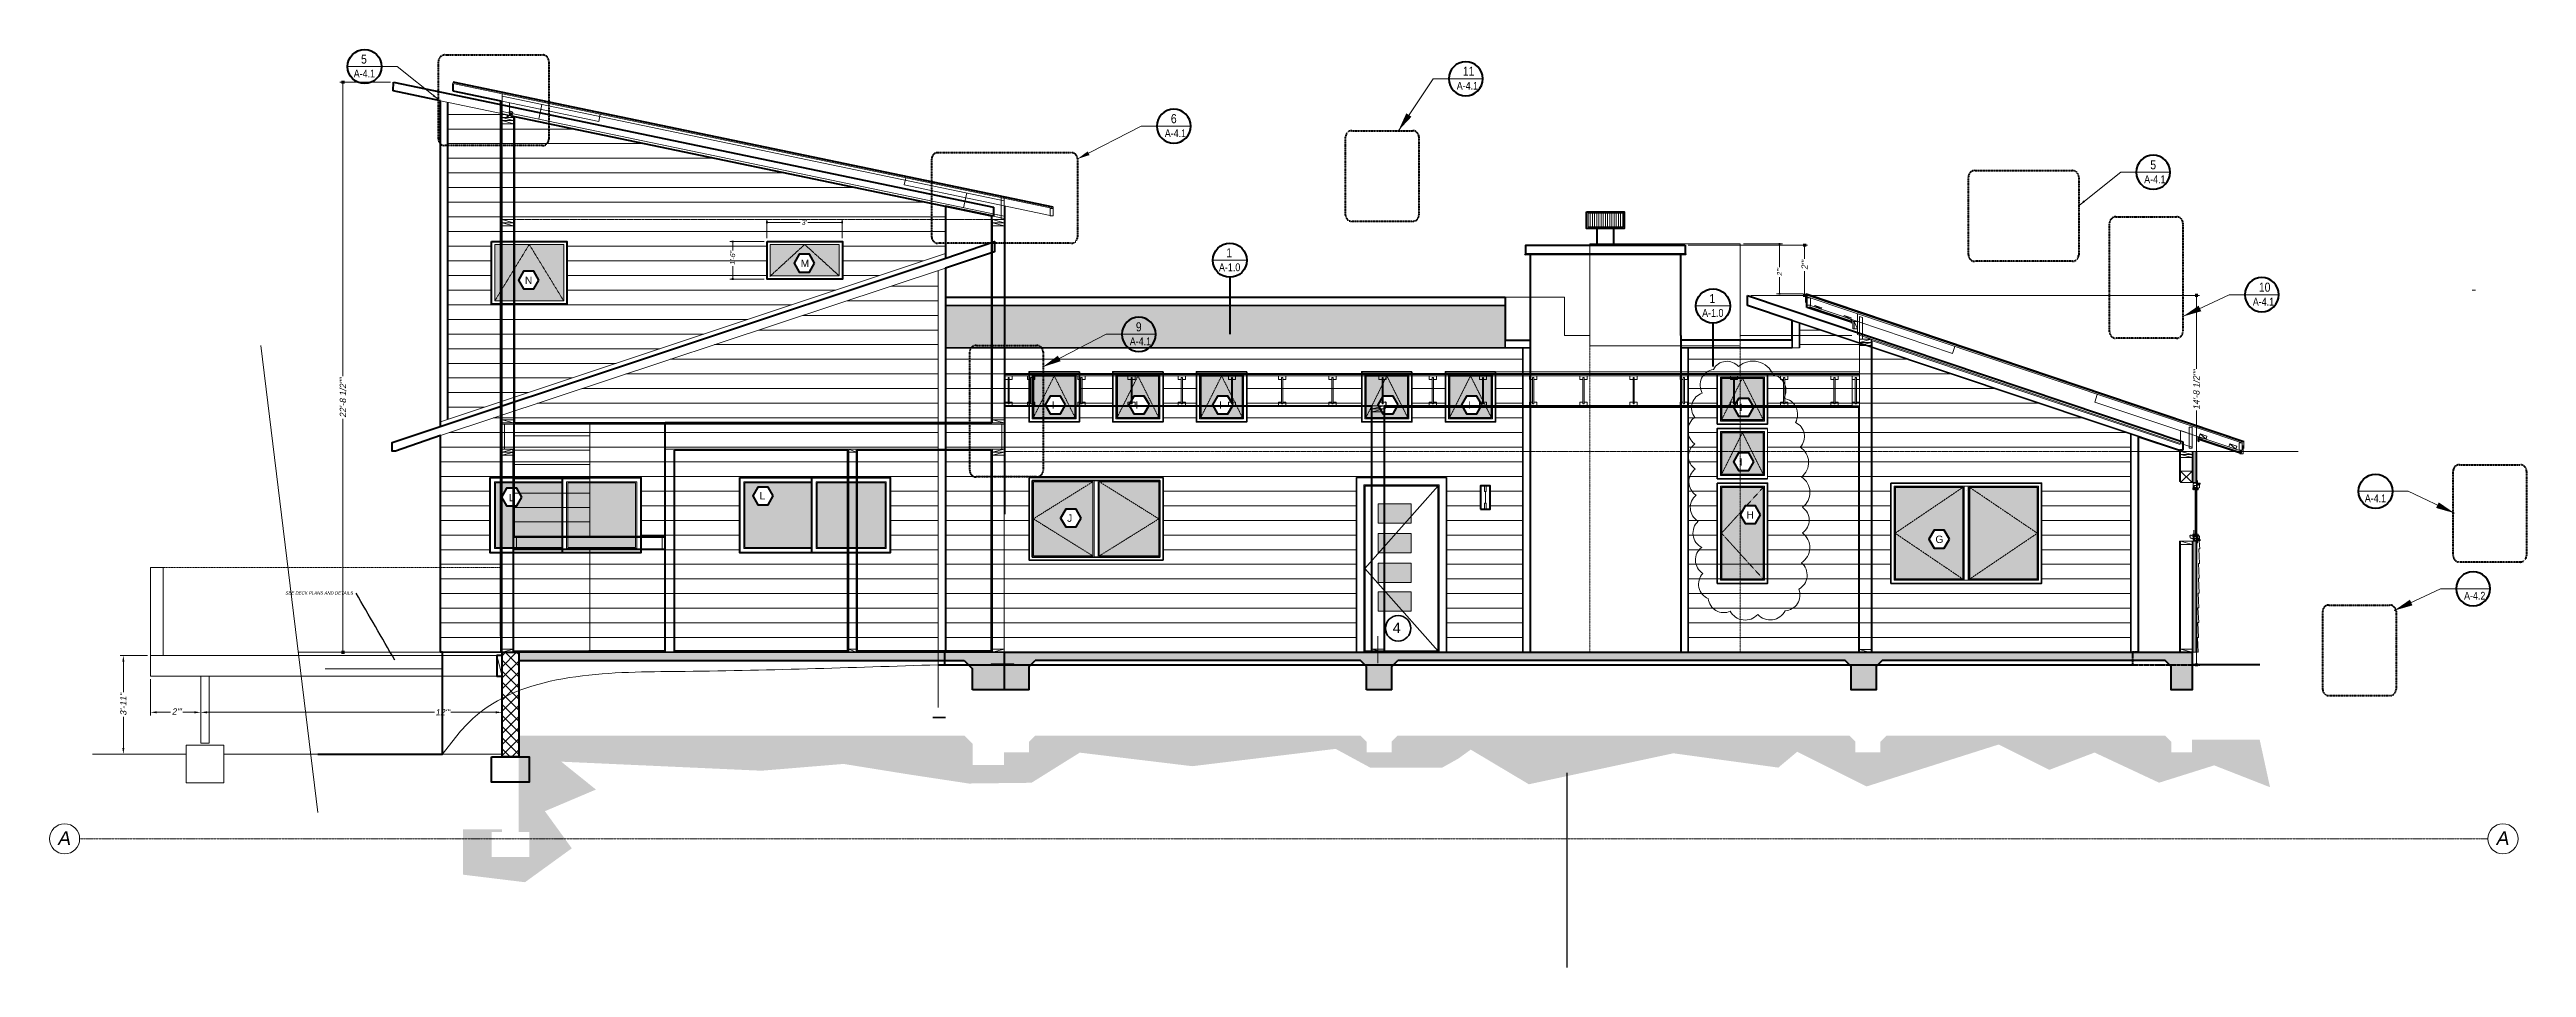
# Model space of a CAD drawing. Header units: inches. Extents: x -3905 to 10892, y 1064 to 9590.
# Drawn here: x 927 to 2111, y 2928 to 3367 of the extents above; entities that cross this region are included whole.
import ezdxf
from ezdxf.enums import TextEntityAlignment as Align

# ---------------------------------------------------------------- set-up
doc = ezdxf.new("R2010")
doc.units = ezdxf.units.IN
doc.header["$MEASUREMENT"] = 0
doc.header["$PDMODE"] = 3
for name, pattern in [('CENTERLINE', [1.81, 0.75, -0.0625, 0.03, -0.0625, 0.75, -0.0625, 0.03, -0.0625]), ('HIDDEN', [0.375, 0.25, -0.125]), ('MYCENTER', [0.9375, 0.75, -0.0625, 0.0625, -0.0625]), ('MYDIVIDE', [0.9375, 0.75, -0.0625, 0, -0.0625, 0, -0.0625]), ('MYHIDDEN', [0.1875, 0.125, -0.0625]), ('MYPHANTOM', [1.6875, 1.25, -0.0625, 0.125, -0.0625, 0.125, -0.0625])]:
    doc.linetypes.add(name, pattern=pattern)
for name, color, linetype, lineweight in [('ELEVATIONS', 40, 'Continuous', 0), ('FP-New', 131, 'Continuous', 0), ('Roof Plan', 50, 'Continuous', 0), ('SECTIONS', 70, 'Continuous', 0)]:
    doc.layers.add(name, color=color, linetype=linetype, lineweight=lineweight)
doc.layers.add('Foundation', color=210, linetype='Continuous')
doc.styles.add('DS-TXT1', font='arial.ttf', dxfattribs={"oblique": 10})
doc.styles.add('DSTEXT', font='arial.ttf', dxfattribs={"oblique": 12})
doc.styles.get("Standard").update_dxf_attribs({"font": 'arial.ttf', "oblique": 10})
doc.styles.add('Title', font='swissck.ttf')
doc.dimstyles.new('DS-Fraction', dxfattribs={"dimtxt": 0.1, "dimasz": 0.035, "dimexe": 0.06, "dimexo": 0.06, "dimgap": 0.02, "dimtad": 0, "dimdec": 3, "dimzin": 0, "dimdsep": 46, "dimlunit": 4, "dimtxsty": 'DS-TXT1', "dimblk": 'BOXFILLED', "dimcen": -0.06, "dimclrd": 256, "dimclre": 256, "dimclrt": 256, "dimadec": 0, "dimazin": 0, "dimtfac": 1, "dimtdec": 3, "dimtmove": 1, "dimatfit": 3, "dimfxl": 1, "dimfrac": 2, "dimtolj": 1, "dimtzin": 0, "dimlwd": 0, "dimlwe": -1, "dimarcsym": 0})
doc.dimstyles.new('DS-Fraction$7', dxfattribs={"dimtxt": 0.125, "dimasz": 0.125, "dimexe": 0.06, "dimexo": 0.06, "dimgap": 0.02, "dimtad": 0, "dimdec": 3, "dimzin": 0, "dimdsep": 46, "dimlunit": 4, "dimtxsty": 'DS-TXT1', "dimblk": 'BOXFILLED', "dimcen": -0.06, "dimclrd": 256, "dimclre": 256, "dimclrt": 256, "dimadec": 0, "dimazin": 0, "dimtfac": 1, "dimtdec": 3, "dimtmove": 1, "dimatfit": 3, "dimfxl": 1, "dimfrac": 2, "dimtolj": 1, "dimtzin": 0, "dimlwd": 0, "dimlwe": -1, "dimarcsym": 0})
doc.dimstyles.new('WeaselDims$7', dxfattribs={"dimtxt": 0.0625, "dimasz": 0.046875, "dimexe": 0.125, "dimexo": 0.125, "dimgap": 0.0625, "dimtad": 0, "dimdec": 4, "dimrnd": 0.0625, "dimzin": 0, "dimdsep": 46, "dimlunit": 4, "dimtxsty": 'DSTEXT', "dimblk": 'ARCHTICK', "dimcen": 0, "dimadec": 0, "dimazin": 0, "dimtfac": 1, "dimtdec": 4, "dimtofl": 0, "dimtmove": 1, "dimatfit": 3, "dimfxl": 1, "dimfrac": 1, "dimtolj": 1, "dimtzin": 0, "dimarcsym": 0})
pattern_1 = [(50, (28.48, 0), (215.178, -18.826), [22.5, -247.5]), (355, (28.48, 0), (-41.625, 225.658), [18, -198]), (100.4514, (46.41, -1.57), (173.553, 206.832), [19.122, -210.343]), (46.184, (28.48, 60), (320.172, -49.656), [33.75, -371.25]), (96.636, (55.16, 55.86), (280.399, 292.236), [28.683, -315.514]), (351.184, (28.48, 60), (280.4, 292.236), [27, -297]), (21, (58.48, 45), (179.072, -120.786), [22.5, -247.5]), (326, (58.48, 45), (72.995, 217.545), [18, -198]), (71.4514, (73.4, 34.93), (252.067, 96.759), [19.122, -210.343]), (37.5, (28.48, 0), (3.648, 99.8682), [0, -195.6, 0, -201, 0, -198.75]), (7.5, (28.48, 0), (78.921, 118.3235), [0, -114.6, 0, -191.1, 0, -75.75]), (327.5, (-38.42, 0), (160.1467, -6.7665), [0, -75, 0, -234, 0, -310.5]), (317.5, (-68.42, 0), (174.956, 30.0315), [0, -97.5, 0, -155.4, 0, -220.5])]
pattern_2 = [(50, (28.4826, 0), (7.172602, -0.627521), [0.75, -8.25]), (355, (28.4826, 0), (-1.387513, 7.521921), [0.6, -6.6]), (100.45144, (29.08, -0.052), (5.785088, 6.8944), [0.637402, -7.011421]), (46.1842, (28.4826, 2), (10.672413, -1.655193), [1.125, -12.375]), (96.63564, (29.372, 1.862), (9.34662, 9.741186), [0.956103, -10.517138]), (351.18416, (28.483, 2), (9.34662, 9.741186), [0.9, -9.9]), (21, (29.4826, 1.5), (5.969071, -4.026189), [0.75, -8.25]), (326, (29.4826, 1.5), (2.433153, 7.2515), [0.6, -6.6]), (71.45144, (29.98, 1.1645), (8.402224, 3.225312), [0.637402, -7.011421]), (37.5, (28.4826, 0), (0.1215986, 3.3289385), [0, -6.52, 0, -6.7, 0, -6.625]), (7.5, (28.4826, 0), (2.6306954, 3.944117), [0, -3.82, 0, -6.37, 0, -2.525]), (327.5, (26.2526, 0), (5.3382244, -0.2255487), [0, -2.5, 0, -7.8, 0, -10.35]), (317.5, (25.2526, 0), (5.8318617, 1.00105), [0, -3.25, 0, -5.18, 0, -7.35])]

msp = doc.modelspace()

# ---------------------------------------------------------------- texts
at = {"layer": 'ELEVATIONS', "lineweight": 0}
for s, height, p in [('N', 3.5, (1154.14407, 3254.69706)), ('M', 3.5, (1286.00576, 3262.77608)), ('I', 3.5, (1406.00507, 3195.00654)), ('I', 3.5, (1446.00507, 3195.00654)), ('I', 3.5, (1486.00507, 3195.00654)), ('I', 3.5, (1565.00507, 3195.00654)), ('I', 3.5, (1605.00507, 3195.00654)), ('I', 3.5, (1735.00507, 3193.92373)), ('I', 3.5, (1735.00507, 3167.86024)), ('L', 3.5, (1146.46619, 3150.82823)), ('L', 3.5, (1266.39893, 3151.69571)), ('J', 3.5, (1413.40269, 3140.97449)), ('H', 3.5, (1738.20966, 3142.52817)), ('G', 3.5, (1828.50969, 3130.85815)), ('4', 5, (1569.06728, 3087.83354))]:
    msp.add_text(s, height=height, dxfattribs=at).set_placement(p)
at = {"layer": 'ELEVATIONS', "linetype": 'Continuous', "lineweight": 9, "insert": (1071.95081, 3106.91727), "char_height": 1.5, "attachment_point": 6, "style": 'DSTEXT'}
msp.add_mtext('SEE DECK PLANS AND DETAILS', dxfattribs=at)
at = {"layer": 'FP-New', "linetype": 'Continuous', "lineweight": 5, "insert": (1306.40382, 3030.92549), "char_height": 3, "width": 23.0212417, "attachment_point": 4, "style": 'DSTEXT'}
msp.add_mtext('\\A1;', dxfattribs=at)
at = {"layer": 'SECTIONS', "oblique": 10}
for p in [(930.68582, 2986.55675), (2096.41862, 2986.55675)]:
    msp.add_text('A', height=6.47856, dxfattribs=at).set_placement(p)

# ---------------------------------------------------------------- blocks, each defined once
blk = doc.blocks.new('*U461')
at = {"color": 0, "lineweight": 0}
blk.add_line((0, 0), (5.5, 1.5), dxfattribs=at)
blk.add_lwpolyline([(0, 0), (5.5, 0), (5.5, 1.5), (0, 1.5)], close=True, dxfattribs=at)
blk = doc.blocks.new('BCI 9-12')
at = {"color": 0}
for p, q in [((0.96875, 0.5625), (0.96875, 8.9375)), ((1.34375, 8.9375), (0.96875, 8.9375)), ((1.34375, 0.5625), (1.34375, 8.9375)), ((1.34375, 0.5625), (0.96875, 0.5625))]:
    blk.add_line(p, q, dxfattribs=at)
for points in [[(1.34375, 8.375), (2.3125, 8.375), (2.3125, 9.5), (0, 9.5), (0, 8.375), (0.96875, 8.375)], [(1.34375, 1.125), (2.3125, 1.125), (2.3125, 0), (0, 0), (0, 1.125), (0.96875, 1.125)]]:
    blk.add_lwpolyline(points, dxfattribs=at)
blk = doc.blocks.new('*U462')
at = {"color": 0, "lineweight": 0}
blk.add_line((0, 0), (3.5, 1.5), dxfattribs=at)
blk.add_lwpolyline([(0, 0), (3.5, 0), (3.5, 1.5), (0, 1.5)], close=True, dxfattribs=at)
blk = doc.blocks.new('DETAIL-BUBBLE')
at = {"linetype": 'Continuous', "lineweight": 0}
blk.add_line((0, 0), (-16.3, 0), dxfattribs=at)
at = {"linetype": 'Continuous', "lineweight": 40}
blk.add_circle((-8.1, 0), 8.14, dxfattribs=at)
at = {"linetype": 'Continuous', "lineweight": 0, "style": 'Title'}
blk.add_attdef('1', (-9.8, 1.4), '', height=4.32, dxfattribs=at)
blk.add_attdef('A7.0', text='', height=3.72, dxfattribs=at).set_placement((-8.2, -5.2), align=Align.CENTER)
blk = doc.blocks.new('_ArchTick')
at = {"color": 0, "linetype": 'ByBlock', "lineweight": 0, "const_width": 0.15}
blk.add_lwpolyline([(-0.5, -0.5), (0.5, 0.5)], dxfattribs=at)
blk = doc.blocks.new('*U404')
for p, q in [((-0.1, 0.2), (0, 0.2)), ((-0.1, 0.1), (-0.1, -1.2)), ((-0.1, -1.2), (-0.1, 0)), ((-0.1, 0), (-0.1, 0)), ((0, 0.2), (1.7, 1)), ((0, 0.1), (1.7, 0.9)), ((0, 0.1), (0.1, 0.5)), ((1.2, 0.1), (0, 0.1)), ((1.2, 0.1), (0, 0.1)), ((0, 0.1), (0, 0.1)), ((0.1, 0.6), (0.6, 1.8)), ((0.1, 0.6), (0.6, 1.8)), ((0.1, 0.4), (0.1, 0.5)), ((1.6, 0.8), (0.3, 0.2)), ((1, 2.9), (0.4, 2.6)), ((0.4, 2.4), (0.4, 2.6)), ((0.4, 2.4), (0.5, 2.3)), ((0.5, 2.4), (1.1, 2.7)), ((0.5, 2.4), (0.5, 2.3)), ((0.5, 2.3), (0.6, 2)), ((0.6, 2.4), (0.6, 2.5)), ((0.7, 2.5), (0.7, 2.5)), ((0.7, 0.1), (0.7, 0.1)), ((1, 2.9), (1.1, 2.8)), ((1, 1.3), (1.3, 2)), ((1, 1.3), (1.2, 2)), ((1.2, 2.9), (1.1, 2.7)), ((1.1, 2.7), (1.2, 2.5)), ((1.1, 1.2), (1.4, 1.9)), ((1.8, 3.2), (1.2, 2.9)), ((1.2, 2.4), (1.2, 2.4)), ((1.2, 1.2), (1.4, 1.9)), ((1.2, 0.1), (1.2, 0.1)), ((1.3, 2.5), (1.3, 2.4)), ((1.3, 2.5), (1.3, 2.4)), ((1.5, 1.3), (1.7, 0.9)), ((1.5, 1.3), (1.6, 1.1)), ((1.7, 2.9), (1.6, 3)), ((1.6, 1.4), (2.1, 2.7)), ((1.6, 1.4), (2.1, 2.7)), ((1.6, 1.4), (2.1, 2.7)), ((1.6, 1), (1.7, 1)), ((1.9, 3.1), (1.8, 3.2)), ((1.8, 3), (1.8, 3)), ((1.8, 1), (3, 0.4)), ((1.8, 0.9), (3, 0.3)), ((1.9, 3.1), (2.1, 2.8)), ((1.9, 1.2), (3, 0.7)), ((2.4, 0.1), (2.4, 0.1)), ((3, 0.3), (2.9, 0.7)), ((3, 0.4), (3, 0.7)), ((3.1, 0.3), (3, 0.3)), ((-0.4, -0.6), (-0.3, -0.5)), ((-0.1, -0.8), (-0.4, -0.6)), ((-0.3, -0.5), (-0.1, -0.7)), ((-0.2, -0.2), (-0.2, -0.2)), ((-0.1, -0.4), (-0.1, -0.4)), ((-0.1, -1.2), (-0.1, -1.2))]:
    blk.add_line(p, q)
at = {"linetype": 'Continuous', "lineweight": 5}
for p, q in [((1.7, 1), (1.9, 1.2)), ((2.4, 0.1), (3.1, 0.1)), ((2.4, 0.1), (3, 0.1))]:
    blk.add_line(p, q, dxfattribs=at)
for centre, radius, start, end in [((0, 0.1), 0.125, 135, 180), ((0, 0), 0.125, 90, 180), ((0, 0), 0.0625, 90, 180), ((0, 0.1), 0.0625, 135, 163.774), ((0, 0.5), 0.0855, 339.4503, 63.0447), ((0, 0.5), 0.0855, 339.4503, 63.0447), ((0.3, 0.3), 0.0625, 204.4503, 294.4503), ((0.6, 2.5), 0.078, 24.4503, 204.4503), ((0.4, 1.9), 0.25, 334.4503, 24.4503), ((0.4, 1.9), 0.25, 334.4503, 24.4503), ((1.1, 1.3), 0.0938, 159.4503, 339.4503), ((1.1, 1.3), 0.0467, 159.4503, 339.4503), ((1.2, 2.4), 0.078, 24.4503, 204.4503), ((1.3, 2.4), 0.078, 204.4503, 24.4503), ((1.3, 2), 0.0938, 339.4503, 159.4503), ((1.3, 2), 0.0938, 339.4503, 159.4503), ((1.4, 2.5), 0.078, 167.703, 204.4503), ((1.4, 2.4), 0.078, 204.4503, 241.1976), ((1.3, 2), 0.0467, 339.4503, 159.4503), ((1.3, 2), 0.0467, 339.4503, 159.4503), ((1.6, 1.3), 0.0855, 69.4503, 204.4503), ((1.6, 1.3), 0.0855, 69.4503, 204.4503), ((1.7, 3), 0.078, 24.4503, 204.4503), ((1.5, 0.9), 0.0625, 294.4503, 24.4503), ((1.7, 2.9), 0.078, 204.4503, 24.4503), ((1.7, 0.9), 0.125, 62.6919, 114.4503), ((1.7, 0.8), 0.125, 62.692, 114.4503), ((2.1, 2.8), 0.03, 204.4503, 249.5172), ((2.1, 2.8), 0.03, 204.4503, 249.5172), ((3.1, 0.4), 0.0625, 188.1916, 242.6925), ((3.1, 0.4), 0.125, 188.1916, 242.692), ((3, 0.2), 0.125, 302.6919, 62.6919), ((-0.1, -0.2), 0.0625, 90, 180), ((-0.1, -0.2), 0.0625, 180, 270)]:
    blk.add_arc(centre, radius, start, end)
blk.add_arc((3, 0.2), 0.0653, 269.5951, 90.4049, dxfattribs=at)
blk = doc.blocks.new('_BoxFilled')
at = {"color": 0, "linetype": 'ByBlock', "lineweight": -2}
blk.add_line((-0.5, 0), (-1, 0), dxfattribs=at)
at = {"color": 0, "linetype": 'ByBlock'}
blk.add_solid([(-0.5, 0.5), (0.5, 0.5), (-0.5, -0.5), (0.5, -0.5)], dxfattribs=at)
blk = doc.blocks.new('*D475')
at = {"layer": 'Defpoints', "color": 0, "linetype": 'Continuous', "lineweight": 5, "transparency": 16777216}
for p in [(1735.2, 3273.8), (1754, 3249.9), (1766.7, 3249.9)]:
    blk.add_point(p, dxfattribs=at)
at = {"layer": 'SECTIONS', "linetype": 'Continuous', "transparency": 16777216}
for p, q in [((1736.7, 3273.8), (1755.4, 3273.8)), ((1765.3, 3249.9), (1752.5, 3249.9))]:
    blk.add_line(p, q, dxfattribs=at)
at = {"layer": 'SECTIONS', "linetype": 'Continuous', "lineweight": 0, "transparency": 16777216}
for p, q in [((1754, 3273), (1754, 3262.7)), ((1754, 3250.7), (1754, 3257.9))]:
    blk.add_line(p, q, dxfattribs=at)
at = {"layer": 'SECTIONS', "linetype": 'Continuous', "lineweight": 0, "transparency": 16777216, "xscale": 0.8400000000000001, "yscale": 0.8400000000000001, "zscale": 0.8400000000000001}
for p, rotation in [((1754, 3273.8), 90), ((1754, 3249.9), 270)]:
    blk.add_blockref('_BoxFilled', p, dxfattribs=dict(at, rotation=rotation))
at = {"layer": 'SECTIONS', "linetype": 'Continuous', "lineweight": 9, "transparency": 16777216, "insert": (1754, 3260.3), "char_height": 2.4, "attachment_point": 5, "rotation": 90, "style": 'DS-TXT1'}
blk.add_mtext('\\A1;2\'"', dxfattribs=at)
blk = doc.blocks.new('*D476')
at = {"layer": 'Defpoints', "color": 0, "linetype": 'Continuous', "lineweight": 5, "transparency": 16777216}
for p in [(999.2, 3067.1), (1143.2, 3067.1), (999.2, 3049.9)]:
    blk.add_point(p, dxfattribs=at)
at = {"layer": 'SECTIONS', "linetype": 'Continuous', "transparency": 16777216}
for p, q in [((999.2, 3065.7), (999.2, 3048.4)), ((1143.2, 3065.7), (1143.2, 3048.4))]:
    blk.add_line(p, q, dxfattribs=at)
at = {"layer": 'SECTIONS', "color": 0, "linetype": 'Continuous', "lineweight": 0, "transparency": 16777216}
for p, q in [((1002.2, 3049.9), (1110.9, 3049.9)), ((1140.2, 3049.9), (1118.7, 3049.9))]:
    blk.add_line(p, q, dxfattribs=at)
at = {"layer": 'SECTIONS', "color": 0, "linetype": 'Continuous', "lineweight": 5, "transparency": 16777216}
for points in [[(1002.2, 3050.4), (1002.2, 3049.4), (999.2, 3049.9)], [(1140.2, 3050.4), (1140.2, 3049.4), (1143.2, 3049.9)]]:
    blk.add_solid(points, dxfattribs=at)
at = {"layer": 'SECTIONS', "linetype": 'Continuous', "lineweight": 5, "transparency": 16777216, "insert": (1114.8, 3049.9), "char_height": 3, "attachment_point": 5, "style": 'DS-TXT1'}
blk.add_mtext('\\A1;12\'"', dxfattribs=at)
blk = doc.blocks.new('*D477')
at = {"layer": 'Defpoints', "color": 0, "linetype": 'Continuous', "lineweight": 5, "transparency": 16777216}
for p in [(975.2, 3067.1), (999.2, 3067.1), (999.2, 3049.9)]:
    blk.add_point(p, dxfattribs=at)
at = {"layer": 'SECTIONS', "linetype": 'Continuous', "transparency": 16777216}
for p, q in [((975.2, 3065.7), (975.2, 3048.4)), ((999.2, 3065.7), (999.2, 3048.4))]:
    blk.add_line(p, q, dxfattribs=at)
at = {"layer": 'SECTIONS', "color": 0, "linetype": 'Continuous', "lineweight": 0, "transparency": 16777216}
for p, q in [((978.2, 3049.9), (984.8, 3049.9)), ((996.2, 3049.9), (990.6, 3049.9))]:
    blk.add_line(p, q, dxfattribs=at)
at = {"layer": 'SECTIONS', "color": 0, "linetype": 'Continuous', "lineweight": 5, "transparency": 16777216}
for points in [[(978.2, 3050.4), (978.2, 3049.4), (975.2, 3049.9)], [(996.2, 3050.4), (996.2, 3049.4), (999.2, 3049.9)]]:
    blk.add_solid(points, dxfattribs=at)
at = {"layer": 'SECTIONS', "linetype": 'Continuous', "lineweight": 5, "transparency": 16777216, "insert": (987.7, 3050.3), "char_height": 3, "attachment_point": 5, "style": 'DS-TXT1'}
blk.add_mtext('\\A1;2\'"', dxfattribs=at)
blk = doc.blocks.new('*D478')
at = {"layer": 'Defpoints', "color": 0, "linetype": 'Continuous', "lineweight": 5, "transparency": 16777216}
for p in [(975.2, 3077.1), (962.2, 3029.9), (992.2, 3029.9)]:
    blk.add_point(p, dxfattribs=at)
at = {"layer": 'SECTIONS', "linetype": 'Continuous', "transparency": 16777216}
for p, q in [((973.8, 3077.1), (960.7, 3077.1)), ((990.8, 3029.9), (960.7, 3029.9))]:
    blk.add_line(p, q, dxfattribs=at)
at = {"layer": 'SECTIONS', "color": 0, "linetype": 'Continuous', "lineweight": 0, "transparency": 16777216}
for p, q in [((962.2, 3074.1), (962.2, 3059.6)), ((962.2, 3032.9), (962.2, 3047.8))]:
    blk.add_line(p, q, dxfattribs=at)
at = {"layer": 'SECTIONS', "color": 0, "linetype": 'Continuous', "lineweight": 5, "transparency": 16777216}
for points in [[(961.7, 3074.1), (962.7, 3074.1), (962.2, 3077.1)], [(961.7, 3032.9), (962.7, 3032.9), (962.2, 3029.9)]]:
    blk.add_solid(points, dxfattribs=at)
at = {"layer": 'SECTIONS', "linetype": 'Continuous', "lineweight": 5, "transparency": 16777216, "insert": (962.2, 3053.7), "char_height": 3, "attachment_point": 5, "rotation": 90, "style": 'DS-TXT1'}
blk.add_mtext('\\A1;3\'-11"', dxfattribs=at)
blk = doc.blocks.new('*D484')
at = {"layer": 'Defpoints', "color": 0, "linetype": 'Continuous', "lineweight": 5, "transparency": 16777216}
for p in [(1067.2, 3351.1), (1091.4, 3351.1), (1113.7, 3078.6)]:
    blk.add_point(p, dxfattribs=at)
at = {"layer": 'ELEVATIONS', "linetype": 'Continuous', "transparency": 16777216}
for p, q in [((1089.9, 3351.1), (1065.7, 3351.1)), ((1112.3, 3078.6), (1065.7, 3078.6))]:
    blk.add_line(p, q, dxfattribs=at)
at = {"layer": 'ELEVATIONS', "linetype": 'Continuous', "lineweight": 0, "transparency": 16777216}
for p, q in [((1067.2, 3349.6), (1067.2, 3210.5)), ((1067.2, 3080.1), (1067.2, 3190.2))]:
    blk.add_line(p, q, dxfattribs=at)
at = {"layer": 'ELEVATIONS', "linetype": 'Continuous', "lineweight": 0, "transparency": 16777216, "xscale": 1.5, "yscale": 1.5, "zscale": 1.5}
for p, rotation in [((1067.2, 3351.1), 90), ((1067.2, 3078.6), 270)]:
    blk.add_blockref('_BoxFilled', p, dxfattribs=dict(at, rotation=rotation))
at = {"layer": 'ELEVATIONS', "linetype": 'Continuous', "lineweight": 5, "transparency": 16777216, "insert": (1067.2, 3200.3), "char_height": 3, "attachment_point": 5, "rotation": 90, "style": 'DS-TXT1'}
blk.add_mtext('\\A1;22\'-8 1/2""', dxfattribs=at)
blk = doc.blocks.new('*D485')
at = {"layer": 'Defpoints', "color": 0, "linetype": 'Continuous', "lineweight": 5, "transparency": 16777216}
for p in [(1738.7, 3249.2), (1953.3, 3072.6), (1955.1, 3072.6)]:
    blk.add_point(p, dxfattribs=at)
at = {"layer": 'ELEVATIONS', "linetype": 'Continuous', "transparency": 16777216}
for p, q in [((1740.2, 3249.2), (1954.7, 3249.2)), ((1953.6, 3072.6), (1951.8, 3072.6))]:
    blk.add_line(p, q, dxfattribs=at)
at = {"layer": 'ELEVATIONS', "linetype": 'Continuous', "lineweight": 0, "transparency": 16777216}
for p, q in [((1953.3, 3247.7), (1953.3, 3214.1)), ((1953.3, 3074.1), (1953.3, 3194.1))]:
    blk.add_line(p, q, dxfattribs=at)
at = {"layer": 'ELEVATIONS', "linetype": 'Continuous', "lineweight": 0, "transparency": 16777216, "xscale": 1.5, "yscale": 1.5, "zscale": 1.5}
for p, rotation in [((1953.3, 3249.2), 90), ((1953.3, 3072.6), 270)]:
    blk.add_blockref('_BoxFilled', p, dxfattribs=dict(at, rotation=rotation))
at = {"layer": 'ELEVATIONS', "linetype": 'Continuous', "lineweight": 5, "transparency": 16777216, "insert": (1953.3, 3204.1), "char_height": 3, "attachment_point": 5, "rotation": 90, "style": 'DS-TXT1'}
blk.add_mtext('\\A1;14\'-8 1/2""', dxfattribs=at)
blk = doc.blocks.new('*D486')
at = {"layer": 'Defpoints', "color": 0, "linetype": 'Continuous', "lineweight": 5, "transparency": 16777216}
for p in [(1708.8, 3273.2), (1766, 3273.2), (1738.7, 3249.2)]:
    blk.add_point(p, dxfattribs=at)
at = {"layer": 'ELEVATIONS', "linetype": 'Continuous', "transparency": 16777216}
for p, q in [((1710.3, 3273.2), (1767.4, 3273.2)), ((1740.2, 3249.2), (1767.4, 3249.2))]:
    blk.add_line(p, q, dxfattribs=at)
at = {"layer": 'ELEVATIONS', "linetype": 'Continuous', "lineweight": 0, "transparency": 16777216}
for p, q in [((1766, 3271.7), (1766, 3266.6)), ((1766, 3250.7), (1766, 3260.8))]:
    blk.add_line(p, q, dxfattribs=at)
at = {"layer": 'ELEVATIONS', "linetype": 'Continuous', "lineweight": 0, "transparency": 16777216, "xscale": 1.5, "yscale": 1.5, "zscale": 1.5}
for p, rotation in [((1766, 3273.2), 90), ((1766, 3249.2), 270)]:
    blk.add_blockref('_BoxFilled', p, dxfattribs=dict(at, rotation=rotation))
at = {"layer": 'ELEVATIONS', "linetype": 'Continuous', "lineweight": 5, "transparency": 16777216, "insert": (1766, 3263.7), "char_height": 3, "attachment_point": 5, "rotation": 90, "style": 'DS-TXT1'}
blk.add_mtext('\\A1;2\'"', dxfattribs=at)
blk = doc.blocks.new('*D501')
at = {"layer": 'Defpoints', "color": 0, "linetype": 'Continuous', "lineweight": 5, "transparency": 16777216}
for p in [(1305.9, 3284.1), (1269.9, 3275), (1305.9, 3275)]:
    blk.add_point(p, dxfattribs=at)
at = {"layer": 'ELEVATIONS', "linetype": 'Continuous', "transparency": 16777216}
for p, q in [((1269.9, 3276.5), (1269.9, 3285.5)), ((1305.9, 3276.5), (1305.9, 3285.5))]:
    blk.add_line(p, q, dxfattribs=at)
at = {"layer": 'ELEVATIONS', "linetype": 'Continuous', "lineweight": 0, "transparency": 16777216}
for p, q in [((1270.8, 3284.1), (1285.8, 3284.1)), ((1305.1, 3284.1), (1289.4, 3284.1))]:
    blk.add_line(p, q, dxfattribs=at)
at = {"layer": 'ELEVATIONS', "linetype": 'Continuous', "lineweight": 0, "transparency": 16777216, "xscale": 0.8400000000000001, "yscale": 0.8400000000000001, "zscale": 0.8400000000000001, "rotation": 180}
blk.add_blockref('_BoxFilled', (1269.9, 3284.1), dxfattribs=at)
at = {"layer": 'ELEVATIONS', "linetype": 'Continuous', "lineweight": 0, "transparency": 16777216, "xscale": 0.8400000000000001, "yscale": 0.8400000000000001, "zscale": 0.8400000000000001}
blk.add_blockref('_BoxFilled', (1305.9, 3284.1), dxfattribs=at)
at = {"layer": 'ELEVATIONS', "linetype": 'Continuous', "lineweight": 5, "transparency": 16777216, "insert": (1287.6, 3284.1), "char_height": 2.4, "attachment_point": 5, "style": 'DS-TXT1'}
blk.add_mtext("\\A1;3'", dxfattribs=at)
blk = doc.blocks.new('*D502')
at = {"layer": 'Defpoints', "color": 0, "linetype": 'Continuous', "lineweight": 5, "transparency": 16777216}
for p in [(1269.9, 3275), (1253.5, 3257), (1269.9, 3257)]:
    blk.add_point(p, dxfattribs=at)
at = {"layer": 'ELEVATIONS', "linetype": 'Continuous', "transparency": 16777216}
for p, q in [((1268.5, 3275), (1252.1, 3275)), ((1268.5, 3257), (1252.1, 3257))]:
    blk.add_line(p, q, dxfattribs=at)
at = {"layer": 'ELEVATIONS', "linetype": 'Continuous', "lineweight": 0, "transparency": 16777216}
for p, q in [((1253.5, 3274.2), (1253.5, 3270.7)), ((1253.5, 3257.9), (1253.5, 3263.2))]:
    blk.add_line(p, q, dxfattribs=at)
at = {"layer": 'ELEVATIONS', "linetype": 'Continuous', "lineweight": 0, "transparency": 16777216, "xscale": 0.8400000000000001, "yscale": 0.8400000000000001, "zscale": 0.8400000000000001}
for p, rotation in [((1253.5, 3275), 90), ((1253.5, 3257), 270)]:
    blk.add_blockref('_BoxFilled', p, dxfattribs=dict(at, rotation=rotation))
at = {"layer": 'ELEVATIONS', "linetype": 'Continuous', "lineweight": 5, "transparency": 16777216, "insert": (1253.5, 3267), "char_height": 2.4, "attachment_point": 5, "rotation": 90, "style": 'DS-TXT1'}
blk.add_mtext('\\A1;1\'-6"', dxfattribs=at)

# ---------------------------------------------------------------- dimensions: what is measured, and where the dimension line sits
at = {"layer": 'ELEVATIONS', "linetype": 'Continuous', "lineweight": 5}
for base, p1, p2, override, picture, middle in [((1067.16515, 3351.09779), (1113.74599, 3078.63705), (1091.37793, 3351.09779), {"dimscale": 24, "dimtxt": 0.125, "dimasz": 0.0625, "dimpost": '"'}, '*D484', (1067.16515, 3200.34165)), ((1253.54212, 3257.01205), (1269.93504, 3275.01205), (1269.93504, 3257.01205), {"dimscale": 24, "dimpost": ''}, '*D502', (1253.54212, 3266.97688)), ((1765.99515, 3273.20511), (1738.74599, 3249.17207), (1708.82493, 3273.20511), {"dimscale": 24, "dimtxt": 0.125, "dimasz": 0.0625, "dimpost": '"'}, '*D486', (1765.99515, 3263.7379)), ((1953.26095, 3072.63705), (1738.74599, 3249.17207), (1955.05742, 3072.63705), {"dimscale": 24, "dimtxt": 0.125, "dimasz": 0.0625, "dimpost": '"'}, '*D485', (1953.26095, 3204.09733))]:
    dim = msp.add_linear_dim(base=base, p1=p1, p2=p2, angle=90, dimstyle='DS-Fraction', override=override, dxfattribs=at)
    dim.commit()
    dim.dimension.update_dxf_attribs({"geometry": picture, "text_midpoint": middle, "dimtype": 160})
dim = msp.add_linear_dim(base=(1305.93504, 3284.07252), p1=(1269.93504, 3275.01205), p2=(1305.93504, 3275.01205), dimstyle='DS-Fraction', override={"dimscale": 24, "dimpost": ''}, dxfattribs=at)
dim.commit()
dim.dimension.update_dxf_attribs({"geometry": '*D501', "text_midpoint": (1287.64325, 3284.07252), "dimtype": 160})
at = {"layer": 'SECTIONS', "linetype": 'Continuous', "lineweight": 9}
dim = msp.add_linear_dim(base=(1753.98721, 3249.8758), p1=(1735.22855, 3273.84877), p2=(1766.70447, 3249.8758), angle=90, dimstyle='DS-Fraction', override={"dimscale": 24, "dimpost": '"'}, dxfattribs=at)
dim.commit()
dim.dimension.update_dxf_attribs({"geometry": '*D475', "text_midpoint": (1753.98721, 3260.26263), "dimtype": 160})
at = {"layer": 'SECTIONS', "linetype": 'Continuous', "lineweight": 5}
dim = msp.add_linear_dim(base=(962.18639, 3029.88705), p1=(975.22855, 3077.13705), p2=(992.22855, 3029.88705), angle=90, text='3\'-11"', dimstyle='DS-Fraction', override={"dimscale": 24, "dimtxt": 0.125, "dimasz": 0.125, "dimpost": '"', "dimsah": 1, "dimclrd": 0}, dxfattribs=at)
dim.commit()
dim.dimension.update_dxf_attribs({"geometry": '*D478', "text_midpoint": (962.18639, 3053.74032), "dimtype": 160})
for base, p1, picture, middle in [((999.22855, 3049.8886), (975.22855, 3067.13705), '*D477', (987.6827, 3050.29862)), ((999.22855, 3049.87721), (1143.22855, 3067.13705), '*D476', (1114.84201, 3049.87721))]:
    dim = msp.add_linear_dim(base=base, p1=p1, p2=(999.22855, 3067.13705), dimstyle='DS-Fraction', override={"dimscale": 24, "dimtxt": 0.125, "dimasz": 0.125, "dimpost": '"', "dimsah": 1, "dimclrd": 0}, dxfattribs=at)
    dim.commit()
    dim.dimension.update_dxf_attribs({"geometry": picture, "text_midpoint": middle, "dimtype": 160})

# ---------------------------------------------------------------- hatches: boundary and pattern name
at = {"layer": 'ELEVATIONS', "linetype": 'Continuous', "lineweight": 9}
h = msp.add_hatch(color=254, dxfattribs=at)
h.dxf.hatch_style = 1
h.paths.add_polyline_path([(1172.74599, 3273.51205), (1139.74599, 3273.51205), (1139.74599, 3246.51205), (1172.74599, 3246.51205)])
h.paths.add_polyline_path([(1151.06116, 3256.49059), (1153.51116, 3260.73411), (1158.41116, 3260.73411), (1160.86116, 3256.49059), (1158.41116, 3252.24706), (1153.51116, 3252.24706)])
h = msp.add_hatch(color=254, dxfattribs=at)
h.dxf.hatch_style = 1
h.paths.add_polyline_path([(1304.43504, 3273.51205), (1271.43504, 3273.51205), (1271.43504, 3258.51205), (1304.43504, 3258.51205)])
h.paths.add_polyline_path([(1285.34925, 3260.32608), (1282.89925, 3264.5696), (1285.34925, 3268.81312), (1290.24925, 3268.81312), (1292.69925, 3264.5696), (1290.24925, 3260.32608)])
h = msp.add_hatch(color=252, dxfattribs=at)
h.dxf.hatch_style = 1
h.paths.add_polyline_path([(1622.74599, 3244.2926), (1355.24599, 3244.2926), (1355.24599, 3224.19468), (1622.74599, 3224.19468)])
at = {"layer": 'ELEVATIONS', "linetype": 'Continuous', "lineweight": 5}
h = msp.add_hatch(color=254, dxfattribs=at)
h.dxf.hatch_style = 1
h.paths.add_polyline_path([(1417.24599, 3210.71986), (1397.24599, 3210.71986), (1397.24599, 3190.71986), (1417.24599, 3190.71986)])
h.paths.add_polyline_path([(1405.3486, 3201.04359), (1410.2486, 3201.04359), (1412.6986, 3196.80007), (1410.2486, 3192.55654), (1405.3486, 3192.55654), (1402.8986, 3196.80007)], flags=16)
h.paths.add_polyline_path([(1405.13007, 3194.13154), (1410.41111, 3194.13154), (1410.41111, 3199.38154), (1405.13007, 3199.38154)], flags=8)
h = msp.add_hatch(color=254, dxfattribs=at)
h.dxf.hatch_style = 1
h.paths.add_polyline_path([(1457.24599, 3210.71986), (1437.24599, 3210.71986), (1437.24599, 3190.71986), (1457.24599, 3190.71986)])
h.paths.add_polyline_path([(1445.3486, 3201.04359), (1450.2486, 3201.04359), (1452.6986, 3196.80007), (1450.2486, 3192.55654), (1445.3486, 3192.55654), (1442.8986, 3196.80007)], flags=16)
h.paths.add_polyline_path([(1445.13007, 3194.13154), (1450.41111, 3194.13154), (1450.41111, 3199.38154), (1445.13007, 3199.38154)], flags=8)
h = msp.add_hatch(color=254, dxfattribs=at)
h.dxf.hatch_style = 1
h.paths.add_polyline_path([(1497.24599, 3210.71986), (1477.24599, 3210.71986), (1477.24599, 3190.71986), (1497.24599, 3190.71986)])
h.paths.add_polyline_path([(1485.3486, 3201.04359), (1490.2486, 3201.04359), (1492.6986, 3196.80007), (1490.2486, 3192.55654), (1485.3486, 3192.55654), (1482.8986, 3196.80007)], flags=16)
h.paths.add_polyline_path([(1485.13007, 3194.13154), (1490.41111, 3194.13154), (1490.41111, 3199.38154), (1485.13007, 3199.38154)], flags=8)
h = msp.add_hatch(color=254, dxfattribs=at)
h.dxf.hatch_style = 1
h.paths.add_polyline_path([(1576.24599, 3210.71986), (1556.24599, 3210.71986), (1556.24599, 3190.71986), (1576.24599, 3190.71986)])
h.paths.add_polyline_path([(1564.3486, 3201.04359), (1569.2486, 3201.04359), (1571.6986, 3196.80007), (1569.2486, 3192.55654), (1564.3486, 3192.55654), (1561.8986, 3196.80007)], flags=16)
h.paths.add_polyline_path([(1564.13007, 3194.13154), (1569.41111, 3194.13154), (1569.41111, 3199.38154), (1564.13007, 3199.38154)], flags=8)
h = msp.add_hatch(color=254, dxfattribs=at)
h.dxf.hatch_style = 1
h.paths.add_polyline_path([(1616.24599, 3210.71986), (1596.24599, 3210.71986), (1596.24599, 3190.71986), (1616.24599, 3190.71986)])
h.paths.add_polyline_path([(1604.3486, 3201.04359), (1609.2486, 3201.04359), (1611.6986, 3196.80007), (1609.2486, 3192.55654), (1604.3486, 3192.55654), (1601.8986, 3196.80007)], flags=16)
h.paths.add_polyline_path([(1604.13007, 3194.13154), (1609.41111, 3194.13154), (1609.41111, 3199.38154), (1604.13007, 3199.38154)], flags=8)
h = msp.add_hatch(color=254, dxfattribs=at)
h.dxf.hatch_style = 1
h.paths.add_polyline_path([(1746.24599, 3209.63705), (1726.24599, 3209.63705), (1726.24599, 3189.63705), (1746.24599, 3189.63705)])
h.paths.add_polyline_path([(1734.3486, 3199.96078), (1739.2486, 3199.96078), (1741.6986, 3195.71726), (1739.2486, 3191.47373), (1734.3486, 3191.47373), (1731.8986, 3195.71726)], flags=16)
h.paths.add_polyline_path([(1734.13007, 3193.04873), (1739.41111, 3193.04873), (1739.41111, 3198.29873), (1734.13007, 3198.29873)], flags=8)
h = msp.add_hatch(color=254, dxfattribs=at)
h.dxf.hatch_style = 1
h.paths.add_polyline_path([(1746.24599, 3183.57357), (1726.24599, 3183.57357), (1726.24599, 3163.57357), (1746.24599, 3163.57357)])
h.paths.add_polyline_path([(1734.3486, 3173.89729), (1739.2486, 3173.89729), (1741.6986, 3169.65377), (1739.2486, 3165.41024), (1734.3486, 3165.41024), (1731.8986, 3169.65377)], flags=16)
h.paths.add_polyline_path([(1734.13007, 3166.98524), (1739.41111, 3166.98524), (1739.41111, 3172.23524), (1734.13007, 3172.23524)], flags=8)
at = {"layer": 'ELEVATIONS', "linetype": 'Continuous', "lineweight": 9}
h = msp.add_hatch(color=254, dxfattribs=at)
h.dxf.hatch_style = 1
h.paths.add_polyline_path([(1172.12099, 3159.63705), (1140.12099, 3159.63705), (1140.12099, 3128.63705), (1172.12099, 3128.63705)])
h.paths.add_polyline_path([(1150.31929, 3148.56546), (1145.41929, 3148.56546), (1142.96929, 3152.80898), (1145.41929, 3157.05251), (1150.31929, 3157.05251), (1152.76929, 3152.80898)], flags=16)
h.paths.add_polyline_path([(1145.57627, 3149.87863), (1150.88715, 3149.87863), (1150.88715, 3155.21816), (1145.57627, 3155.21816)], flags=8)
h = msp.add_hatch(color=254, dxfattribs=at)
h.dxf.hatch_style = 1
h.paths.add_polyline_path([(1207.12099, 3159.63705), (1174.62099, 3159.63705), (1174.62099, 3128.63705), (1207.12099, 3128.63705)])
h = msp.add_hatch(color=254, dxfattribs=at)
h.dxf.hatch_style = 1
h.paths.add_polyline_path([(1291.37099, 3159.63705), (1259.37099, 3159.63705), (1259.37099, 3128.63705), (1291.37099, 3128.63705)])
h.paths.add_polyline_path([(1270.43972, 3149.05849), (1265.53972, 3149.05849), (1263.08972, 3153.30202), (1265.53972, 3157.54554), (1270.43972, 3157.54554), (1272.88972, 3153.30202)], flags=16)
h.paths.add_polyline_path([(1265.52393, 3150.82071), (1270.26063, 3150.82071), (1270.26063, 3156.07071), (1265.52393, 3156.07071)], flags=8)
h = msp.add_hatch(color=254, dxfattribs=at)
h.dxf.hatch_style = 1
h.paths.add_polyline_path([(1326.37099, 3159.63705), (1293.87099, 3159.63705), (1293.87099, 3128.63705), (1326.37099, 3128.63705)])
at = {"layer": 'ELEVATIONS', "linetype": 'Continuous', "lineweight": 5}
h = msp.add_hatch(color=254, dxfattribs=at)
h.dxf.hatch_style = 1
h.paths.add_polyline_path([(1425.74599, 3160.13705), (1397.24599, 3160.13705), (1397.24599, 3124.63705), (1425.74599, 3124.63705)])
h.paths.add_polyline_path([(1410.29622, 3142.76801), (1412.74622, 3147.01154), (1417.64622, 3147.01154), (1420.09622, 3142.76801), (1417.64622, 3138.52449), (1412.74622, 3138.52449)], flags=16)
h.paths.add_polyline_path([(1412.52769, 3140.09949), (1418.35068, 3140.09949), (1418.35068, 3145.34949), (1412.52769, 3145.34949)], flags=8)
h = msp.add_hatch(color=254, dxfattribs=at)
h.dxf.hatch_style = 1
h.paths.add_polyline_path([(1457.24599, 3160.13705), (1428.74599, 3160.13705), (1428.74599, 3124.63705), (1457.24599, 3124.63705)])
h = msp.add_hatch(color=254, dxfattribs=at)
h.dxf.hatch_style = 1
h.paths.add_polyline_path([(1746.24599, 3157.51008), (1726.24599, 3157.51008), (1726.24599, 3113.51008), (1746.24599, 3113.51008)])
h.paths.add_polyline_path([(1737.55318, 3148.56522), (1742.45318, 3148.56522), (1744.90318, 3144.32169), (1742.45318, 3140.07817), (1737.55318, 3140.07817), (1735.10318, 3144.32169)], flags=16)
h.paths.add_polyline_path([(1737.33466, 3141.65317), (1741.80396, 3141.65317), (1741.80396, 3146.90317), (1737.33466, 3146.90317)], flags=0)
h = msp.add_hatch(color=254, dxfattribs=at)
h.dxf.hatch_style = 1
h.paths.add_polyline_path([(1841.74599, 3157.51008), (1809.24599, 3157.51008), (1809.24599, 3113.51008), (1841.74599, 3113.51008)])
h.paths.add_polyline_path([(1827.85321, 3136.8952), (1832.75321, 3136.8952), (1835.20321, 3132.65167), (1832.75321, 3128.40815), (1827.85321, 3128.40815), (1825.40321, 3132.65167)], flags=16)
h.paths.add_polyline_path([(1827.61977, 3129.90854), (1831.84436, 3129.90854), (1831.84436, 3135.24807), (1827.61977, 3135.24807)], flags=8)
h = msp.add_hatch(color=254, dxfattribs=at)
h.dxf.hatch_style = 1
h.paths.add_polyline_path([(1877.24599, 3157.51008), (1844.74599, 3157.51008), (1844.74599, 3113.51008), (1877.24599, 3113.51008)])
at = {"layer": 'ELEVATIONS', "linetype": 'Continuous', "lineweight": 9}
h = msp.add_hatch(color=254, dxfattribs=at)
h.dxf.hatch_style = 1
h.paths.add_polyline_path([(1577.94247, 3149.5299), (1562.0337, 3149.5299), (1562.0337, 3140.27186), (1577.94247, 3140.27186)])
h.paths.add_polyline_path([(1577.94247, 3135.38082), (1562.0337, 3135.38082), (1562.0337, 3126.12279), (1577.94247, 3126.12279)])
h.paths.add_polyline_path([(1577.94247, 3121.23172), (1562.0337, 3121.23172), (1562.0337, 3111.97369), (1577.94247, 3111.97369)])
h.paths.add_polyline_path([(1577.94247, 3107.43199), (1562.0337, 3107.43199), (1562.0337, 3098.17396), (1577.94247, 3098.17396)])
at = {"layer": 'SECTIONS', "linetype": 'Continuous', "lineweight": 20}
h = msp.add_hatch(dxfattribs=at)
h.set_pattern_fill('ANSI37', color=256, scale=30)
h.set_pattern_definition([(45, (28.4826, 0), (-2.6516504, 2.6516504), []), (135, (28.4826, 0), (-2.6516504, -2.6516504), [])])
h.paths.add_polyline_path([(1151.22855, 3078.63705), (1143.22855, 3078.63705), (1143.22855, 3028.57455), (1151.22855, 3028.57455)])
h = msp.add_hatch(dxfattribs=at)
h.set_pattern_fill('AR-CONC', color=256, scale=30)
h.set_pattern_definition(pattern_1)
h.paths.add_polyline_path([(1383.22855, 3078.63705), (1377.72855, 3078.63705), (1376.72855, 3078.63705), (1375.22855, 3078.63705), (1151.22855, 3078.63705), (1151.22855, 3074.63705), (1364.22855, 3074.63705), (1368.22855, 3070.63705), (1368.22855, 3060.63705), (1383.22855, 3060.63705), (1383.22855, 3072.31376), (1377.09958, 3072.31376), (1377.09958, 3073.0966), (1383.22855, 3073.0966)])
h = msp.add_hatch(dxfattribs=at)
h.set_pattern_fill('AR-CONC', color=256)
h.set_pattern_definition([(50, (1373.7225, 3070.4305), (7.1726, -0.62752), [0.75, -8.25]), (355, (1373.7225, 3070.4305), (-1.38751, 7.52192), [0.6, -6.6]), (100.4514, (1374.32, 3070.378), (5.78509, 6.8944), [0.6374, -7.01142]), (46.184, (1373.7225, 3072.4305), (10.6724, -1.6552), [1.125, -12.375]), (96.6356, (1374.612, 3072.293), (9.3466, 9.7412), [0.9561, -10.51714]), (351.184, (1373.722, 3072.43), (9.3466, 9.7412), [0.9, -9.9]), (21, (1374.7225, 3071.9305), (5.96907, -4.02619), [0.75, -8.25]), (326, (1374.7225, 3071.9305), (2.43315, 7.2515), [0.6, -6.6]), (71.4514, (1375.22, 3071.595), (8.40222, 3.22531), [0.6374, -7.01142]), (37.5, (1373.7225, 3070.4305), (0.1216, 3.32894), [0, -6.52, 0, -6.7, 0, -6.625]), (7.5, (1373.7225, 3070.4305), (2.630695, 3.944117), [0, -3.82, 0, -6.37, 0, -2.525]), (327.5, (1371.4925, 3070.4305), (5.338224, -0.22555), [0, -2.5, 0, -7.8, 0, -10.35]), (317.5, (1370.4925, 3070.4305), (5.83186, 1.00105), [0, -3.25, 0, -5.18, 0, -7.35])])
h.paths.add_polyline_path([(1383.22855, 3072.31376), (1377.09958, 3072.31376), (1377.09958, 3073.0966), (1383.22855, 3073.0966), (1383.22855, 3078.63705), (1377.72855, 3078.63705), (1376.72855, 3078.63705), (1375.22855, 3078.63705), (1151.22855, 3078.63705), (1151.22855, 3074.63705), (1364.22855, 3074.63705), (1368.22855, 3070.63705), (1368.22855, 3060.63705), (1383.22855, 3060.63705)])
h = msp.add_hatch(dxfattribs=at)
h.set_pattern_fill('AR-CONC', color=256, scale=30)
h.set_pattern_definition(pattern_1)
h.paths.add_polyline_path([(1775.51893, 3078.63705), (1383.22855, 3078.63705), (1383.22855, 3073.0966), (1387.98287, 3073.0966), (1387.98287, 3072.31376), (1383.22855, 3072.31376), (1383.22855, 3066.63705), (1395.22855, 3066.63705), (1395.22855, 3071.73578), (1398.12982, 3074.63705), (1553.65358, 3074.63705), (1556.55485, 3071.73578), (1556.55485, 3066.63705), (1568.55485, 3066.63705), (1568.55485, 3071.73578), (1571.45612, 3074.63705), (1775.51893, 3074.63705)])
at = {"layer": 'SECTIONS', "linetype": 'Continuous', "lineweight": 5}
h = msp.add_hatch(dxfattribs=at)
h.set_pattern_fill('AR-CONC', color=256)
h.set_pattern_definition(pattern_2)
h.paths.add_polyline_path([(1571.45612, 3074.63705), (1775.51893, 3074.63705), (1775.51893, 3078.63705), (1383.22855, 3078.63705), (1383.22855, 3073.0966), (1387.98287, 3073.0966), (1387.98287, 3072.31376), (1383.22855, 3072.31376), (1383.22855, 3066.63705), (1395.22855, 3066.63705), (1395.22855, 3071.73578), (1398.12982, 3074.63705), (1553.65358, 3074.63705), (1556.55485, 3071.73578), (1556.55485, 3066.63705), (1568.55485, 3066.63705), (1568.55485, 3071.73578)])
h = msp.add_hatch(dxfattribs=at)
h.set_pattern_fill('AR-CONC', color=256)
h.set_pattern_definition(pattern_2)
h.paths.add_polyline_path([(1951.22855, 3078.63705), (1383.22855, 3078.63705), (1383.22855, 3073.0966), (1387.98287, 3073.0966), (1387.98287, 3072.31376), (1383.22855, 3072.31376), (1383.22855, 3060.63705), (1395.22855, 3060.63705), (1395.22855, 3071.73578), (1398.12982, 3074.63705), (1553.65358, 3074.63705), (1556.55485, 3071.73578), (1556.55485, 3060.63705), (1568.55485, 3060.63705), (1568.55485, 3071.73578), (1571.45612, 3074.63705), (1785.32728, 3074.63705), (1788.22855, 3071.73578), (1788.22855, 3060.63705), (1800.22855, 3060.63705), (1800.22855, 3071.73578), (1803.12982, 3074.63705), (1938.32728, 3074.63705), (1941.22855, 3071.73578), (1941.22855, 3060.63705), (1951.22855, 3060.63705)])
at = {"layer": 'SECTIONS', "lineweight": 5}
h = msp.add_hatch(dxfattribs=at)
h.set_pattern_fill('EARTH', color=256, scale=24)
h.set_pattern_definition([(0, (28.4826, -35.8425), (6, 6), [6, -6]), (0, (28.4826, -33.5925), (6, 6), [6, -6]), (0, (28.4826, -31.3425), (6, 6), [6, -6]), (90, (29.2326, -30.5925), (-6, 6), [6, -6]), (90, (31.4826, -30.5925), (-6, 6), [6, -6]), (90, (33.7326, -30.5925), (-6, 6), [6, -6])])
h.paths.add_polyline_path([(1368.22855, 3034.79458), (1364.22855, 3038.79458), (1151.22855, 3038.79458), (1151.22855, 2992.73208), (1156.22855, 2992.73208), (1156.22855, 2980.73208), (1138.22855, 2980.73208), (1138.22855, 2992.73208), (1143.22855, 2992.73208), (1143.22855, 2994.04458), (1124.62903, 2994.04458), (1124.62903, 2972.29137), (1154.21841, 2968.69011), (1176.59092, 2984.89585), (1163.73702, 3002.64104), (1188.13795, 3012.98581), (1171.53905, 3026.31054), (1267.23208, 3021.9878), (1306.49557, 3025.23015), (1337.88916, 3020.18836), (1366.39603, 3015.86564), (1396.34626, 3016.22695), (1419.44043, 3030.63206), (1473.20652, 3024.14976), (1541.76731, 3032.4327), (1558.36625, 3023.42952), (1592.64665, 3023.42952), (1600.38612, 3027.76063), (1606.35878, 3032.07257), (1634.14396, 3015.50671), (1703.24471, 3030.31925), (1753.40235, 3023.47683), (1762.42347, 3031.03951), (1795.62136, 3014.47365), (1827.3758, 3024.55721), (1858.74705, 3034.5191), (1882.94615, 3022.39646), (1904.59691, 3030.67939), (1935.44028, 3016.25931), (1961.78206, 3024.54224), (1988.48468, 3014.09854), (1983.53998, 3036.79458), (1951.22855, 3036.79458), (1951.22855, 3030.79458), (1941.22855, 3030.79458), (1941.22855, 3035.89331), (1938.32728, 3038.79458), (1805.12982, 3038.79458), (1802.22855, 3035.89331), (1802.22855, 3030.79458), (1790.22855, 3030.79458), (1790.22855, 3035.89331), (1787.32728, 3038.79458), (1571.45612, 3038.79458), (1568.55485, 3035.89331), (1568.55485, 3030.79458), (1556.55485, 3030.79458), (1556.55485, 3035.89331), (1553.65358, 3038.79458), (1398.12982, 3038.79458), (1395.22855, 3035.89331), (1395.22855, 3030.79458), (1383.22855, 3030.79458), (1383.22855, 3024.79458), (1368.22855, 3024.79458)])

# ---------------------------------------------------------------- linework, layer by layer
at = {"layer": 'ELEVATIONS', "lineweight": 80}
for p, q in [((1091.25046, 3346.91078), (1091.37793, 3351.09779)), ((1113.74599, 3342.22421), (1091.25046, 3346.91078)), ((1091.37793, 3351.09779), (1378.24152, 3291.33454)), ((1113.74599, 3186.5915), (1113.74599, 3342.22421)), ((1117.24599, 3189.87626), (1117.24599, 3341.49504)), ((1376.74152, 3287.43348), (1355.24599, 3291.91171)), ((1355.24599, 3291.91171), (1355.24599, 3266.98928)), ((1376.74152, 3287.19612), (1376.74152, 3287.43348)), ((1378.24152, 3287.19612), (1376.74152, 3287.19612)), ((1378.24152, 3291.33454), (1378.24152, 3287.19612)), ((1355.24599, 3248.34877), (1622.74599, 3248.34877)), ((1738.74599, 3244.2926), (1738.74599, 3249.17207)), ((1738.74599, 3249.17207), (1946.74599, 3179.23091)), ((1759.99599, 3237.14717), (1738.74599, 3244.2926)), ((1759.99599, 3227.76944), (1759.99599, 3237.14717)), ((1622.74599, 3227.76944), (1634.74599, 3227.76944)), ((1759.99599, 3227.76944), (1706.74599, 3227.76944)), ((1925.49599, 3181.78176), (1925.49599, 3078.63705)), ((1925.49599, 3181.78176), (1945.24599, 3175.20568)), ((1946.74599, 3175.20568), (1945.24599, 3175.20568)), ((1946.74599, 3179.23091), (1946.74599, 3175.20568))]:
    msp.add_line(p, q, dxfattribs=at)
at = {"layer": 'ELEVATIONS', "lineweight": 0}
for p, q in [((1113.74599, 3342.22421), (1354.74599, 3292.01588)), ((1351.74599, 3246.63705), (1308.17025, 3246.63705)), ((1351.74599, 3253.63705), (1329.30865, 3253.63705)), ((1351.74599, 3239.63705), (1287.03186, 3239.63705)), ((1351.74599, 3225.63705), (1244.75506, 3225.63705)), ((1351.74599, 3232.63705), (1265.89346, 3232.63705)), ((1759.99599, 3224.19468), (1763.49599, 3224.19468)), ((1351.74599, 3211.63705), (1202.47827, 3211.63705)), ((1351.74599, 3218.63705), (1223.61667, 3218.63705)), ((1631.24599, 3218.63705), (1355.24599, 3218.63705)), ((1395.24599, 3211.63705), (1355.24599, 3211.63705)), ((1435.24599, 3211.63705), (1419.24599, 3211.63705)), ((1475.24599, 3211.63705), (1459.24599, 3211.63705)), ((1554.24599, 3211.63705), (1499.24599, 3211.63705)), ((1594.24599, 3211.63705), (1578.24599, 3211.63705)), ((1631.24599, 3211.63705), (1618.24599, 3211.63705)), ((1351.74599, 3197.63705), (1160.20148, 3197.63705)), ((1351.74599, 3204.63705), (1181.33987, 3204.63705)), ((1395.24599, 3204.63705), (1355.24599, 3204.63705)), ((1395.24599, 3197.63705), (1355.24599, 3197.63705)), ((1435.24599, 3204.63705), (1419.24599, 3204.63705)), ((1435.24599, 3197.63705), (1419.24599, 3197.63705)), ((1475.24599, 3204.63705), (1459.24599, 3204.63705)), ((1475.24599, 3197.63705), (1459.24599, 3197.63705)), ((1554.24599, 3204.63705), (1499.24599, 3204.63705)), ((1554.24599, 3197.63705), (1499.24599, 3197.63705)), ((1594.24599, 3204.63705), (1578.24599, 3204.63705)), ((1594.24599, 3197.63705), (1578.24599, 3197.63705)), ((1631.24599, 3204.63705), (1618.24599, 3204.63705)), ((1631.24599, 3197.63705), (1618.24599, 3197.63705)), ((1351.74599, 3190.63705), (1139.06308, 3190.63705)), ((1395.24599, 3190.63705), (1355.24599, 3190.63705)), ((1435.24599, 3190.63705), (1419.24599, 3190.63705)), ((1475.24599, 3190.63705), (1459.24599, 3190.63705)), ((1554.24599, 3190.63705), (1499.24599, 3190.63705)), ((1594.24599, 3190.63705), (1578.24599, 3190.63705)), ((1631.24599, 3190.63705), (1618.24599, 3190.63705)), ((1351.74599, 3176.63705), (1113.74599, 3176.63705)), ((1351.74599, 3183.63705), (1117.92468, 3183.63705)), ((1631.24599, 3183.63705), (1355.24599, 3183.63705)), ((1631.24599, 3176.63705), (1355.24599, 3176.63705)), ((1351.74599, 3169.63705), (1113.74599, 3169.63705)), ((1351.74599, 3162.63705), (1113.74599, 3162.63705)), ((1631.24599, 3169.63705), (1355.24599, 3169.63705)), ((1631.24599, 3162.63705), (1355.24599, 3162.63705)), ((1137.62099, 3155.63705), (1113.74599, 3155.63705)), ((1256.87099, 3155.63705), (1209.62099, 3155.63705)), ((1351.74599, 3155.63705), (1328.87099, 3155.63705)), ((1395.24599, 3155.63705), (1355.24599, 3155.63705)), ((1426.24599, 3160.63705), (1426.24599, 3124.13705)), ((1428.24599, 3160.63705), (1428.24599, 3124.13705)), ((1551.74599, 3155.63705), (1459.24599, 3155.63705)), ((1590.74599, 3158.13705), (1555.74599, 3118.63705)), ((1611.07937, 3155.63705), (1594.74599, 3155.63705)), ((1631.24599, 3155.63705), (1615.67744, 3155.63705)), ((1842.24599, 3158.01008), (1842.24599, 3113.01008)), ((1844.24599, 3158.01008), (1844.24599, 3113.01008)), ((1137.62099, 3148.63705), (1113.74599, 3148.63705)), ((1137.62099, 3141.63705), (1113.74599, 3141.63705)), ((1256.87099, 3148.63705), (1209.62099, 3148.63705)), ((1256.87099, 3141.63705), (1209.62099, 3141.63705)), ((1351.74599, 3148.63705), (1328.87099, 3148.63705)), ((1351.74599, 3141.63705), (1328.87099, 3141.63705)), ((1395.24599, 3148.63705), (1355.24599, 3148.63705)), ((1395.24599, 3141.63705), (1355.24599, 3141.63705)), ((1551.74599, 3148.63705), (1459.24599, 3148.63705)), ((1551.74599, 3141.63705), (1459.24599, 3141.63705)), ((1611.07937, 3148.63705), (1594.74599, 3148.63705)), ((1631.24599, 3141.63705), (1594.74599, 3141.63705)), ((1631.24599, 3148.63705), (1615.67744, 3148.63705)), ((1137.62099, 3134.63705), (1113.74599, 3134.63705)), ((1137.62099, 3127.63705), (1113.74599, 3127.63705)), ((1256.87099, 3134.63705), (1209.62099, 3134.63705)), ((1256.87099, 3127.63705), (1209.62099, 3127.63705)), ((1351.74599, 3134.63705), (1328.87099, 3134.63705)), ((1351.74599, 3127.63705), (1328.87099, 3127.63705)), ((1395.24599, 3134.63705), (1355.24599, 3134.63705)), ((1395.24599, 3127.63705), (1355.24599, 3127.63705)), ((1551.74599, 3134.63705), (1459.24599, 3134.63705)), ((1551.74599, 3127.63705), (1459.24599, 3127.63705)), ((1631.24599, 3134.63705), (1594.74599, 3134.63705)), ((1631.24599, 3127.63705), (1594.74599, 3127.63705)), ((1351.74599, 3120.63705), (1113.74599, 3120.63705)), ((1551.74599, 3120.63705), (1355.24599, 3120.63705)), ((1555.74599, 3118.63705), (1590.74599, 3079.13705)), ((1631.24599, 3120.63705), (1594.74599, 3120.63705)), ((1351.74599, 3113.63705), (1113.74599, 3113.63705)), ((1351.74599, 3106.63705), (1113.74599, 3106.63705)), ((1551.74599, 3113.63705), (1355.24599, 3113.63705)), ((1551.74599, 3106.63705), (1355.24599, 3106.63705)), ((1631.24599, 3113.63705), (1594.74599, 3113.63705)), ((1631.24599, 3106.63705), (1594.74599, 3106.63705)), ((1351.74599, 3099.63705), (1113.74599, 3099.63705)), ((1351.74599, 3092.63705), (1113.74599, 3092.63705)), ((1551.74599, 3099.63705), (1355.24599, 3099.63705)), ((1551.74599, 3092.63705), (1355.24599, 3092.63705)), ((1631.24599, 3099.63705), (1594.74599, 3099.63705)), ((1631.24599, 3092.63705), (1594.74599, 3092.63705)), ((1351.74599, 3085.63705), (1113.74599, 3085.63705)), ((1551.74599, 3085.63705), (1355.24599, 3085.63705)), ((1631.24599, 3085.63705), (1594.74599, 3085.63705))]:
    msp.add_line(p, q, dxfattribs=at)
at = {"layer": 'ELEVATIONS', "linetype": 'Continuous', "lineweight": 9}
for p, q in [((1145.01617, 3335.70959), (1117.24599, 3335.70959)), ((1178.61617, 3328.70959), (1117.24599, 3328.70959)), ((1212.21617, 3321.70959), (1117.24599, 3321.70959)), ((1245.81617, 3314.70959), (1117.24599, 3314.70959)), ((1279.41617, 3307.70959), (1117.24599, 3307.70959)), ((1313.01617, 3300.70959), (1117.24599, 3300.70959)), ((1346.61617, 3293.70959), (1117.24599, 3293.70959)), ((1355.24599, 3286.70959), (1117.24599, 3286.70959)), ((1378.74599, 3274.93474), (1090.74599, 3178.93474)), ((1355.24599, 3269.20959), (1113.74599, 3188.70959)), ((1355.24599, 3279.70959), (1117.24599, 3279.70959)), ((1138.24599, 3272.70959), (1117.24599, 3272.70959)), ((1269.93504, 3272.70959), (1174.24599, 3272.70959)), ((1355.24599, 3272.70959), (1305.93504, 3272.70959)), ((1355.24599, 3262.22623), (1113.74599, 3182.25327)), ((1138.24599, 3265.70959), (1117.24599, 3265.70959)), ((1138.24599, 3258.70959), (1117.24599, 3258.70959)), ((1269.93504, 3265.70959), (1174.24599, 3265.70959)), ((1269.93504, 3258.70959), (1174.24599, 3258.70959)), ((1344.74599, 3265.70959), (1305.93504, 3265.70959)), ((1323.74599, 3258.70959), (1305.93504, 3258.70959)), ((1351.74599, 3261.0672), (1351.74599, 3052.22533)), ((1138.24599, 3251.70959), (1117.24599, 3251.70959)), ((1281.74599, 3244.70959), (1117.24599, 3244.70959)), ((1302.74599, 3251.70959), (1174.24599, 3251.70959)), ((1260.74599, 3237.70959), (1117.24599, 3237.70959)), ((1239.74599, 3230.70959), (1117.24599, 3230.70959)), ((1218.74599, 3223.70959), (1117.24599, 3223.70959)), ((1197.74599, 3216.70959), (1117.24599, 3216.70959)), ((1176.74599, 3209.70959), (1117.24599, 3209.70959)), ((1155.74599, 3202.70959), (1117.24599, 3202.70959)), ((1134.74599, 3195.70959), (1117.24599, 3195.70959)), ((1613.37841, 3155.46068), (1613.37841, 3149.85263)), ((1113.74599, 3078.63705), (1058.65911, 3078.63705)), ((1114.74599, 3070.63705), (1058.65911, 3070.63705))]:
    msp.add_line(p, q, dxfattribs=at)
at = {"layer": 'ELEVATIONS', "linetype": 'Continuous', "lineweight": 5}
for p, q in [((1663.52724, 3288.45511), (1663.52724, 3281.95511)), ((1664.55849, 3288.45511), (1664.55849, 3281.95511)), ((1665.58974, 3288.45511), (1665.58974, 3281.95511)), ((1666.62099, 3288.45511), (1666.62099, 3281.95511)), ((1667.65224, 3288.45511), (1667.65224, 3281.95511)), ((1668.68349, 3288.45511), (1668.68349, 3281.95511)), ((1669.71474, 3288.45511), (1669.71474, 3281.95511)), ((1670.74599, 3288.45511), (1670.74599, 3281.95511)), ((1671.77724, 3288.45511), (1671.77724, 3281.95511)), ((1672.80849, 3288.45511), (1672.80849, 3281.95511)), ((1673.83974, 3288.45511), (1673.83974, 3281.95511)), ((1674.87099, 3288.45511), (1674.87099, 3281.95511)), ((1675.90224, 3288.45511), (1675.90224, 3281.95511)), ((1676.93349, 3288.45511), (1676.93349, 3281.95511)), ((1677.96474, 3288.45511), (1677.96474, 3281.95511)), ((1632.66706, 3269.20511), (1708.82493, 3269.20511)), ((1055.19496, 3001.98234), (1027.90256, 3225.25017)), ((1618.24599, 3212.71986), (1761.16686, 3212.71986)), ((1113.74599, 3078.63705), (1045.82464, 3078.63705))]:
    msp.add_line(p, q, dxfattribs=at)
at = {"layer": 'ELEVATIONS', "linetype": 'Continuous', "lineweight": 40}
for p, q in [((1666.74599, 3273.20511), (1666.74599, 3281.20511)), ((1674.74599, 3273.20511), (1674.74599, 3281.20511))]:
    msp.add_line(p, q, dxfattribs=at)
at = {"layer": 'ELEVATIONS', "linetype": 'MYCENTER', "lineweight": 9}
for p, q in [((1139.74599, 3246.51205), (1156.24599, 3273.51205)), ((1156.24599, 3273.51205), (1172.74599, 3246.51205)), ((1271.31362, 3258.28549), (1287.93504, 3273.51205)), ((1287.93504, 3273.51205), (1304.43504, 3258.51205))]:
    msp.add_line(p, q, dxfattribs=at)
at = {"layer": 'ELEVATIONS', "linetype": 'Continuous', "lineweight": 30}
msp.add_line((1709.22203, 3268.54663), (1632.26996, 3268.54663), dxfattribs=at)
at = {"layer": 'ELEVATIONS', "lineweight": 35}
for p, q in [((1355.24599, 3262.22623), (1355.24599, 3215.82855)), ((1622.74599, 3246.03983), (1622.74599, 3224.19468)), ((1622.74599, 3244.2926), (1355.24599, 3244.2926)), ((1945.24599, 3175.20568), (1759.99599, 3237.14717)), ((1763.49599, 3224.19468), (1763.49599, 3235.97688)), ((1634.74599, 3224.19468), (1355.24599, 3224.19468)), ((1634.74599, 3224.19468), (1622.74599, 3224.19468)), ((1631.24599, 3224.19468), (1631.24599, 3078.63705)), ((1759.99599, 3224.19468), (1706.74599, 3224.19468)), ((1759.99599, 3224.19468), (1706.74599, 3224.19468)), ((1710.24599, 3224.19468), (1710.24599, 3078.63705)), ((1759.99599, 3230.07839), (1759.99599, 3224.19468)), ((1113.74599, 3078.63705), (1113.74599, 3182.25327)), ((1921.99599, 3182.97971), (1921.99599, 3078.63705)), ((1551.74599, 3078.63705), (1551.74599, 3162.13705)), ((1594.74599, 3162.13705), (1551.74599, 3162.13705)), ((1594.74599, 3078.63705), (1594.74599, 3162.13705)), ((1843.28853, 3155.99541), (1843.28853, 3155.99541)), ((1114.24599, 3078.63705), (1113.74599, 3078.63705)), ((1924.99599, 3078.63705), (1113.74599, 3078.63705)), ((1114.74599, 3029.88705), (1114.74599, 3078.63705)), ((1055.14989, 3029.88705), (1114.74599, 3029.88705))]:
    msp.add_line(p, q, dxfattribs=at)
at = {"layer": 'ELEVATIONS', "linetype": 'Continuous', "lineweight": 60}
for p, q in [((1491.15006, 3257.82317), (1491.15006, 3230.58036)), ((1722.14354, 3235.98374), (1722.14354, 3215.19766)), ((1351.74599, 3072.63705), (1922.74599, 3072.63705))]:
    msp.add_line(p, q, dxfattribs=at)
at = {"layer": 'ELEVATIONS', "linetype": 'Continuous', "lineweight": 90}
msp.add_line((1622.74599, 3248.34877), (1622.74599, 3227.76944), dxfattribs=at)
at = {"layer": 'ELEVATIONS', "linetype": 'Continuous', "lineweight": 80}
for p, q in [((1634.74599, 3230.07839), (1634.74599, 3078.63705)), ((1706.74599, 3230.07839), (1706.74599, 3078.63705))]:
    msp.add_line(p, q, dxfattribs=at)
at = {"layer": 'ELEVATIONS', "lineweight": 5}
for p, q in [((1773.48451, 3232.63705), (1763.49599, 3232.63705)), ((1794.41959, 3225.63705), (1763.49599, 3225.63705)), ((1815.35467, 3218.63705), (1710.24599, 3218.63705)), ((1724.24599, 3211.63705), (1710.24599, 3211.63705)), ((1836.28975, 3211.63705), (1748.24599, 3211.63705)), ((1724.24599, 3204.63705), (1710.24599, 3204.63705)), ((1724.24599, 3197.63705), (1710.24599, 3197.63705)), ((1857.22483, 3204.63705), (1748.24599, 3204.63705)), ((1878.15991, 3197.63705), (1748.24599, 3197.63705)), ((1724.24599, 3190.63705), (1710.24599, 3190.63705)), ((1899.09499, 3190.63705), (1748.24599, 3190.63705)), ((1724.24599, 3183.63705), (1710.24599, 3183.63705)), ((1724.24599, 3176.63705), (1710.24599, 3176.63705)), ((1920.03007, 3183.63705), (1748.24599, 3183.63705)), ((1921.99599, 3176.63705), (1748.24599, 3176.63705)), ((1724.24599, 3169.63705), (1710.24599, 3169.63705)), ((1724.24599, 3162.63705), (1710.24599, 3162.63705)), ((1921.99599, 3169.63705), (1748.24599, 3169.63705)), ((1921.99599, 3162.63705), (1748.24599, 3162.63705)), ((1555.24599, 3078.63705), (1555.24599, 3158.63705)), ((1591.24599, 3158.63705), (1555.24599, 3158.63705)), ((1591.24599, 3078.63705), (1591.24599, 3158.63705)), ((1724.24599, 3155.63705), (1710.24599, 3155.63705)), ((1807.24599, 3155.63705), (1748.24599, 3155.63705)), ((1921.99599, 3155.63705), (1879.24599, 3155.63705)), ((1724.24599, 3148.63705), (1710.24599, 3148.63705)), ((1724.24599, 3141.63705), (1710.24599, 3141.63705)), ((1807.24599, 3148.63705), (1748.24599, 3148.63705)), ((1807.24599, 3141.63705), (1748.24599, 3141.63705)), ((1921.99599, 3148.63705), (1879.24599, 3148.63705)), ((1921.99599, 3141.63705), (1879.24599, 3141.63705)), ((1724.24599, 3134.63705), (1710.24599, 3134.63705)), ((1724.24599, 3127.63705), (1710.24599, 3127.63705)), ((1807.24599, 3134.63705), (1748.24599, 3134.63705)), ((1807.24599, 3127.63705), (1748.24599, 3127.63705)), ((1921.99599, 3134.63705), (1879.24599, 3134.63705)), ((1921.99599, 3127.63705), (1879.24599, 3127.63705)), ((1807.24599, 3120.63705), (1710.24599, 3120.63705)), ((1921.99599, 3120.63705), (1879.24599, 3120.63705)), ((1807.24599, 3113.63705), (1710.24599, 3113.63705)), ((1921.99599, 3106.63705), (1710.24599, 3106.63705)), ((1921.99599, 3113.63705), (1879.24599, 3113.63705)), ((1921.99599, 3099.63705), (1710.24599, 3099.63705)), ((1921.99599, 3092.63705), (1710.24599, 3092.63705)), ((1921.99599, 3085.63705), (1710.24599, 3085.63705))]:
    msp.add_line(p, q, dxfattribs=at)
at = {"layer": 'ELEVATIONS', "linetype": 'MYHIDDEN', "lineweight": 0}
for p, q in [((1407.24599, 3210.71986), (1397.24599, 3190.71986)), ((1417.24599, 3190.71986), (1407.24599, 3210.71986)), ((1447.24599, 3210.71986), (1437.24599, 3190.71986)), ((1457.24599, 3190.71986), (1447.24599, 3210.71986)), ((1487.24599, 3210.71986), (1477.24599, 3190.71986)), ((1497.24599, 3190.71986), (1487.24599, 3210.71986)), ((1566.24599, 3210.71986), (1556.24599, 3190.71986)), ((1576.24599, 3190.71986), (1566.24599, 3210.71986)), ((1606.24599, 3210.71986), (1596.24599, 3190.71986)), ((1616.24599, 3190.71986), (1606.24599, 3210.71986)), ((1736.24599, 3209.63705), (1726.24599, 3189.63705)), ((1746.24599, 3189.63705), (1736.24599, 3209.63705)), ((1736.24599, 3183.57357), (1726.24599, 3163.57357)), ((1746.24599, 3163.57357), (1736.24599, 3183.57357)), ((1425.74599, 3160.13705), (1397.24599, 3142.38705)), ((1428.74599, 3160.13705), (1457.24599, 3142.38705)), ((1397.24599, 3142.38705), (1425.74599, 3124.63705)), ((1457.24599, 3142.38705), (1428.74599, 3124.63705))]:
    msp.add_line(p, q, dxfattribs=at)
at = {"layer": 'ELEVATIONS', "linetype": 'MYHIDDEN', "lineweight": 5}
for p, q in [((1746.24599, 3157.51008), (1726.24599, 3135.51008)), ((1841.74599, 3157.51008), (1809.24599, 3135.51008)), ((1844.74599, 3157.51008), (1877.24599, 3135.51008)), ((1726.24599, 3135.51008), (1746.24599, 3113.51008)), ((1809.24599, 3135.51008), (1841.74599, 3113.51008)), ((1877.24599, 3135.51008), (1844.74599, 3113.51008))]:
    msp.add_line(p, q, dxfattribs=at)
at = {"layer": 'ELEVATIONS', "linetype": 'Continuous', "lineweight": 35}
msp.add_line((1349.24599, 3047.40006), (1355.24599, 3047.40006), dxfattribs=at)
at = {"layer": 'ELEVATIONS', "linetype": 'Continuous', "lineweight": 40}
for points in [[(1661.74599, 3289.20511), (1679.74599, 3289.20511), (1679.74599, 3281.20511), (1661.74599, 3281.20511)], [(1611.07937, 3147.07662), (1615.67744, 3147.07662), (1615.67744, 3158.23669), (1611.07937, 3158.23669)]]:
    msp.add_lwpolyline(points, close=True, dxfattribs=at)
at = {"layer": 'ELEVATIONS', "linetype": 'Continuous', "lineweight": 5}
for points in [[(1662.49599, 3288.45511), (1678.99599, 3288.45511), (1678.99599, 3281.95511), (1662.49599, 3281.95511)], [(1139.62099, 3160.13705), (1139.62099, 3128.13705), (1172.12099, 3128.13705), (1172.12099, 3160.13705)], [(1140.12099, 3159.63705), (1140.12099, 3128.63705), (1172.12099, 3128.63705), (1172.12099, 3159.63705)], [(1174.12099, 3160.13705), (1174.12099, 3128.13705), (1207.62099, 3128.13705), (1207.62099, 3160.13705)], [(1174.62099, 3159.63705), (1174.62099, 3128.63705), (1207.12099, 3128.63705), (1207.12099, 3159.63705)], [(1258.87099, 3160.13705), (1258.87099, 3128.13705), (1291.37099, 3128.13705), (1291.37099, 3160.13705)], [(1259.37099, 3159.63705), (1259.37099, 3128.63705), (1291.37099, 3128.63705), (1291.37099, 3159.63705)], [(1293.37099, 3160.13705), (1293.37099, 3128.13705), (1326.87099, 3128.13705), (1326.87099, 3160.13705)], [(1293.87099, 3159.63705), (1293.87099, 3128.63705), (1326.37099, 3128.63705), (1326.37099, 3159.63705)]]:
    msp.add_lwpolyline(points, close=True, dxfattribs=at)
at = {"layer": 'ELEVATIONS', "lineweight": 80}
msp.add_lwpolyline([(1055.14989, 3029.88705), (1114.74599, 3029.88705), (1114.74599, 3078.63705), (1113.74599, 3078.63705), (1113.74599, 3182.25327), (1092.24599, 3174.77593), (1090.74599, 3174.77593), (1090.74599, 3178.93474), (1354.88982, 3266.86886), (1378.74599, 3274.93474), (1378.74599, 3270.05956), (1355.24599, 3262.22623), (1355.24599, 3078.63705), (1354.74599, 3078.63705), (1354.74599, 3072.63705)], dxfattribs=at)
at = {"layer": 'ELEVATIONS', "linetype": 'Continuous', "lineweight": 50}
for points in [[(1138.24599, 3275.01205), (1174.24599, 3275.01205), (1174.24599, 3245.01205), (1138.24599, 3245.01205)], [(1269.93504, 3275.01205), (1305.93504, 3275.01205), (1305.93504, 3257.01205), (1269.93504, 3257.01205)]]:
    msp.add_lwpolyline(points, close=True, dxfattribs=at)
at = {"layer": 'ELEVATIONS', "linetype": 'Continuous', "lineweight": 9}
for points in [[(1139.74599, 3273.51205), (1172.74599, 3273.51205), (1172.74599, 3246.51205), (1139.74599, 3246.51205)], [(1271.43504, 3273.51205), (1304.43504, 3273.51205), (1304.43504, 3258.51205), (1271.43504, 3258.51205)], [(1612.99599, 3158.23669), (1613.76082, 3158.23669), (1613.76082, 3155.46068), (1612.99599, 3155.46068)], [(1612.99599, 3147.07662), (1613.76082, 3147.07662), (1613.76082, 3149.85263), (1612.99599, 3149.85263)]]:
    msp.add_lwpolyline(points, close=True, dxfattribs=at)
at = {"layer": 'ELEVATIONS', "lineweight": 40}
for points in [[(1292.69925, 3264.5696), (1290.24925, 3268.81312), (1285.34925, 3268.81312), (1282.89925, 3264.5696), (1285.34925, 3260.32608), (1290.24925, 3260.32608)], [(1160.86116, 3256.49059), (1158.41116, 3260.73411), (1153.51116, 3260.73411), (1151.06116, 3256.49059), (1153.51116, 3252.24706), (1158.41116, 3252.24706)], [(1412.6986, 3196.80007), (1410.2486, 3201.04359), (1405.3486, 3201.04359), (1402.8986, 3196.80007), (1405.3486, 3192.55654), (1410.2486, 3192.55654)], [(1452.6986, 3196.80007), (1450.2486, 3201.04359), (1445.3486, 3201.04359), (1442.8986, 3196.80007), (1445.3486, 3192.55654), (1450.2486, 3192.55654)], [(1492.6986, 3196.80007), (1490.2486, 3201.04359), (1485.3486, 3201.04359), (1482.8986, 3196.80007), (1485.3486, 3192.55654), (1490.2486, 3192.55654)], [(1571.6986, 3196.80007), (1569.2486, 3201.04359), (1564.3486, 3201.04359), (1561.8986, 3196.80007), (1564.3486, 3192.55654), (1569.2486, 3192.55654)], [(1611.6986, 3196.80007), (1609.2486, 3201.04359), (1604.3486, 3201.04359), (1601.8986, 3196.80007), (1604.3486, 3192.55654), (1609.2486, 3192.55654)], [(1741.6986, 3195.71726), (1739.2486, 3199.96078), (1734.3486, 3199.96078), (1731.8986, 3195.71726), (1734.3486, 3191.47373), (1739.2486, 3191.47373)], [(1741.6986, 3169.65377), (1739.2486, 3173.89729), (1734.3486, 3173.89729), (1731.8986, 3169.65377), (1734.3486, 3165.41024), (1739.2486, 3165.41024)], [(1152.76929, 3152.80898), (1150.31929, 3157.05251), (1145.41929, 3157.05251), (1142.96929, 3152.80898), (1145.41929, 3148.56546), (1150.31929, 3148.56546)], [(1272.88972, 3153.30202), (1270.43972, 3157.54554), (1265.53972, 3157.54554), (1263.08972, 3153.30202), (1265.53972, 3149.05849), (1270.43972, 3149.05849)], [(1420.09622, 3142.76801), (1417.64622, 3147.01154), (1412.74622, 3147.01154), (1410.29622, 3142.76801), (1412.74622, 3138.52449), (1417.64622, 3138.52449)], [(1744.90318, 3144.32169), (1742.45318, 3148.56522), (1737.55318, 3148.56522), (1735.10318, 3144.32169), (1737.55318, 3140.07817), (1742.45318, 3140.07817)], [(1835.20321, 3132.65167), (1832.75321, 3136.8952), (1827.85321, 3136.8952), (1825.40321, 3132.65167), (1827.85321, 3128.40815), (1832.75321, 3128.40815)]]:
    msp.add_lwpolyline(points, close=True, dxfattribs=at)
at = {"layer": 'ELEVATIONS', "linetype": 'Continuous', "lineweight": 40}
for points in [[(1632.26996, 3268.54663), (1632.66706, 3269.20511), (1632.66706, 3273.20511), (1670.74599, 3273.20511), (1708.82493, 3273.20511)], [(1708.82493, 3273.20511), (1708.82493, 3269.20511), (1709.22203, 3268.54663)]]:
    msp.add_lwpolyline(points, dxfattribs=at)
at = {"layer": 'ELEVATIONS', "linetype": 'Continuous', "lineweight": 80}
for points in [[(1634.74599, 3268.54663), (1634.74599, 3230.07839)], [(1706.74599, 3230.07839), (1706.74599, 3268.54663)]]:
    msp.add_lwpolyline(points, dxfattribs=at)
at = {"layer": 'ELEVATIONS', "lineweight": 35}
for points in [[(1419.24599, 3212.71986), (1395.24599, 3212.71986), (1395.24599, 3188.71986), (1419.24599, 3188.71986)], [(1417.24599, 3210.71986), (1397.24599, 3210.71986), (1397.24599, 3190.71986), (1417.24599, 3190.71986)], [(1459.24599, 3212.71986), (1435.24599, 3212.71986), (1435.24599, 3188.71986), (1459.24599, 3188.71986)], [(1457.24599, 3210.71986), (1437.24599, 3210.71986), (1437.24599, 3190.71986), (1457.24599, 3190.71986)], [(1499.24599, 3212.71986), (1475.24599, 3212.71986), (1475.24599, 3188.71986), (1499.24599, 3188.71986)], [(1497.24599, 3210.71986), (1477.24599, 3210.71986), (1477.24599, 3190.71986), (1497.24599, 3190.71986)], [(1578.24599, 3212.71986), (1554.24599, 3212.71986), (1554.24599, 3188.71986), (1578.24599, 3188.71986)], [(1576.24599, 3210.71986), (1556.24599, 3210.71986), (1556.24599, 3190.71986), (1576.24599, 3190.71986)], [(1618.24599, 3212.71986), (1594.24599, 3212.71986), (1594.24599, 3188.71986), (1618.24599, 3188.71986)], [(1616.24599, 3210.71986), (1596.24599, 3210.71986), (1596.24599, 3190.71986), (1616.24599, 3190.71986)], [(1748.24599, 3211.63705), (1724.24599, 3211.63705), (1724.24599, 3187.63705), (1748.24599, 3187.63705)], [(1746.24599, 3209.63705), (1726.24599, 3209.63705), (1726.24599, 3189.63705), (1746.24599, 3189.63705)], [(1746.24599, 3183.57357), (1726.24599, 3183.57357), (1726.24599, 3163.57357), (1746.24599, 3163.57357)], [(1395.24599, 3162.13705), (1459.24599, 3162.13705), (1459.24599, 3122.63705), (1395.24599, 3122.63705)], [(1396.74599, 3160.63705), (1457.74599, 3160.63705), (1457.74599, 3124.13705), (1396.74599, 3124.13705)], [(1555.74599, 3158.13705), (1590.74599, 3158.13705), (1590.74599, 3079.13705), (1555.74599, 3079.13705)], [(1724.24599, 3159.51008), (1748.24599, 3159.51008), (1748.24599, 3111.51008), (1724.24599, 3111.51008)], [(1726.24599, 3157.51008), (1746.24599, 3157.51008), (1746.24599, 3113.51008), (1726.24599, 3113.51008)], [(1807.24599, 3159.51008), (1879.24599, 3159.51008), (1879.24599, 3111.51008), (1807.24599, 3111.51008)], [(1809.24599, 3157.51008), (1841.74599, 3157.51008), (1841.74599, 3113.51008), (1809.24599, 3113.51008)], [(1877.24599, 3157.51008), (1844.74599, 3157.51008), (1844.74599, 3113.51008), (1877.24599, 3113.51008)]]:
    msp.add_lwpolyline(points, close=True, dxfattribs=at)
at = {"layer": 'ELEVATIONS', "lineweight": 0}
for points in [[(1417.74599, 3211.21986), (1396.74599, 3211.21986), (1396.74599, 3190.21986), (1417.74599, 3190.21986)], [(1457.74599, 3211.21986), (1436.74599, 3211.21986), (1436.74599, 3190.21986), (1457.74599, 3190.21986)], [(1497.74599, 3211.21986), (1476.74599, 3211.21986), (1476.74599, 3190.21986), (1497.74599, 3190.21986)], [(1576.74599, 3211.21986), (1555.74599, 3211.21986), (1555.74599, 3190.21986), (1576.74599, 3190.21986)], [(1616.74599, 3211.21986), (1595.74599, 3211.21986), (1595.74599, 3190.21986), (1616.74599, 3190.21986)], [(1746.74599, 3210.13705), (1725.74599, 3210.13705), (1725.74599, 3189.13705), (1746.74599, 3189.13705)], [(1746.74599, 3184.07357), (1725.74599, 3184.07357), (1725.74599, 3163.07357), (1746.74599, 3163.07357)], [(1137.62099, 3162.13705), (1209.62099, 3162.13705), (1209.62099, 3126.13705), (1137.62099, 3126.13705)], [(1137.62099, 3162.13705), (1209.62099, 3162.13705), (1209.62099, 3126.13705), (1137.62099, 3126.13705)], [(1256.87099, 3162.13705), (1328.87099, 3162.13705), (1328.87099, 3126.13705), (1256.87099, 3126.13705)], [(1397.24599, 3160.13705), (1425.74599, 3160.13705), (1425.74599, 3124.63705), (1397.24599, 3124.63705)], [(1457.24599, 3160.13705), (1428.74599, 3160.13705), (1428.74599, 3124.63705), (1457.24599, 3124.63705)], [(1555.24599, 3158.63705), (1591.24599, 3158.63705), (1591.24599, 3078.63705), (1555.24599, 3078.63705)], [(1725.74599, 3158.01008), (1746.74599, 3158.01008), (1746.74599, 3113.01008), (1725.74599, 3113.01008)]]:
    msp.add_lwpolyline(points, close=True, dxfattribs=at)
at = {"layer": 'ELEVATIONS', "linetype": 'Continuous', "lineweight": 5}
msp.add_lwpolyline([(1734.42038, 3215.17627, 0.52056705), (1722.3866, 3213.83976, 0.52056705), (1722.3866, 3213.83976, 0.52056705), (1717.03825, 3202.47944, 0.52056705), (1717.03825, 3202.47944, 0.52056705), (1713.47268, 3190.89637, 0.52056705), (1713.47268, 3190.89637, 0.52056705), (1713.47268, 3178.19956, 0.52056705), (1713.47268, 3178.19956, 0.52056705), (1713.69553, 3166.17099, 0.52056705), (1713.69553, 3166.17099, 0.52056705), (1714.14123, 3153.69691, 0.52056705), (1714.14123, 3153.69691, 0.52056705), (1715.03264, 3141.22284, 0.52056705), (1715.03264, 3141.22284, 0.52056705), (1716.81539, 3128.74878, 0.52056705), (1716.81539, 3128.74878, 0.52056705), (1717.2611, 3116.27471, 0.52056705), (1717.2611, 3116.27471, 0.52056705), (1719.93529, 3104.24613, 0.52056705), (1719.93529, 3104.24613, 0.52056705), (1730.40911, 3098.23184, 0.52056705), (1730.40911, 3098.23184, 0.52056705), (1743.55715, 3096.6726, 0.52056705), (1743.55715, 3096.6726, 0.52056705), (1756.70516, 3098.45461, 0.52056705), (1756.70516, 3098.45461, 0.52056705), (1763.16774, 3108.70117, 0.52056705), (1763.16774, 3108.70117, 0.52056705), (1764.50482, 3121.39798, 0.52056705), (1764.50482, 3121.39798, 0.52056705), (1764.95052, 3135.65406, 0.52056705), (1764.95052, 3135.65406, 0.52056705), (1764.95052, 3147.90539, 0.52056705), (1764.95052, 3147.90539, 0.52056705), (1764.50482, 3162.38422, 0.52056705), (1764.50482, 3162.38422, 0.52056705), (1763.8363, 3176.64029, 0.52056705), (1763.8363, 3176.64029, 0.52056705), (1761.60781, 3188.44611, 0.52056705), (1761.60781, 3188.44611, 0.52056705), (1756.0366, 3200.02918, 0.52056705), (1756.0366, 3200.02918, 0.52056705), (1750.9111, 3211.16675, 0.52056705), (1750.9111, 3211.16675, 0.52056705)], format="xyb", close=True, dxfattribs=at)
at = {"layer": 'ELEVATIONS', "lineweight": 35}
msp.add_lwpolyline([(1748.24599, 3185.57357), (1724.24599, 3185.57357), (1724.24599, 3161.57357), (1748.24599, 3161.57357)], dxfattribs=at)
at = {"layer": 'ELEVATIONS', "linetype": 'Continuous', "lineweight": 35}
for points in [[(1137.62099, 3162.13705), (1137.62099, 3126.13705), (1172.12099, 3126.13705), (1172.12099, 3162.13705)], [(1172.12099, 3162.13705), (1172.12099, 3126.13705), (1209.62099, 3126.13705), (1209.62099, 3162.13705)], [(1256.87099, 3162.13705), (1256.87099, 3126.13705), (1291.37099, 3126.13705), (1291.37099, 3162.13705)], [(1291.37099, 3162.13705), (1291.37099, 3126.13705), (1328.87099, 3126.13705), (1328.87099, 3162.13705)]]:
    msp.add_lwpolyline(points, close=True, dxfattribs=at)
at = {"layer": 'ELEVATIONS', "linetype": 'Continuous', "lineweight": 60}
for points in [[(1137.62099, 3162.13705), (1209.62099, 3162.13705), (1209.62099, 3126.13705), (1137.62099, 3126.13705)], [(1172.12099, 3162.13705), (1209.62099, 3162.13705), (1209.62099, 3126.13705), (1172.12099, 3126.13705)], [(1256.87099, 3162.13705), (1328.87099, 3162.13705), (1328.87099, 3126.13705), (1256.87099, 3126.13705)], [(1291.37099, 3162.13705), (1328.87099, 3162.13705), (1328.87099, 3126.13705), (1291.37099, 3126.13705)]]:
    msp.add_lwpolyline(points, close=True, dxfattribs=at)
at = {"layer": 'ELEVATIONS', "lineweight": 5}
msp.add_lwpolyline([(1808.74599, 3158.01008), (1877.74599, 3158.01008), (1877.74599, 3113.01008), (1808.74599, 3113.01008)], close=True, dxfattribs=at)
at = {"layer": 'ELEVATIONS', "lineweight": 0}
msp.add_lwpolyline([(1842.24599, 3113.01008), (1808.74599, 3113.01008), (1808.74599, 3158.01008), (1842.24599, 3158.01008)], dxfattribs=at)
at = {"layer": 'ELEVATIONS', "lineweight": 15}
for points in [[(1562.0337, 3149.5299), (1577.94247, 3149.5299), (1577.94247, 3140.27186), (1562.0337, 3140.27186)], [(1562.0337, 3135.38082), (1577.94247, 3135.38082), (1577.94247, 3126.12279), (1562.0337, 3126.12279)], [(1562.0337, 3121.23172), (1577.94247, 3121.23172), (1577.94247, 3111.97369), (1562.0337, 3111.97369)], [(1562.0337, 3107.43199), (1577.94247, 3107.43199), (1577.94247, 3098.17396), (1562.0337, 3098.17396)]]:
    msp.add_lwpolyline(points, close=True, dxfattribs=at)
at = {"layer": 'ELEVATIONS', "linetype": 'CENTERLINE', "lineweight": 60}
msp.add_lwpolyline([(1925.49599, 3078.63705), (1922.74599, 3078.63705), (1922.74599, 3072.63705), (1955.05742, 3072.63705)], dxfattribs=at)
at = {"layer": 'ELEVATIONS', "lineweight": 35}
msp.add_circle((1571.66516, 3090.05507), 6.07839, dxfattribs=at)
at = {"layer": 'ELEVATIONS', "linetype": 'Continuous', "lineweight": 9}
msp.add_spline([(1351.74599, 3072.63705), (1226.88981, 3069.44139), (1222.16884, 3069.39264), (1129.35276, 3046.97796), (1114.74599, 3029.88705)], degree=3, dxfattribs=at)
at = {"layer": 'Foundation'}
msp.add_line((1652.24486, 3021.0484), (1652.24486, 2927.95383), dxfattribs=at)
at = {"layer": 'FP-New', "linetype": 'Continuous', "lineweight": 5}
msp.add_line((1911.72887, 3174.63705), (2001.95592, 3174.63705), dxfattribs=at)
at = {"layer": 'FP-New', "lineweight": 0}
for points in [[(1419.24599, 3212.71986), (1395.24599, 3212.71986), (1395.24599, 3188.71986), (1419.24599, 3188.71986)], [(1459.24599, 3212.71986), (1435.24599, 3212.71986), (1435.24599, 3188.71986), (1459.24599, 3188.71986)], [(1499.24599, 3212.71986), (1475.24599, 3212.71986), (1475.24599, 3188.71986), (1499.24599, 3188.71986)], [(1578.24599, 3212.71986), (1554.24599, 3212.71986), (1554.24599, 3188.71986), (1578.24599, 3188.71986)], [(1618.24599, 3212.71986), (1594.24599, 3212.71986), (1594.24599, 3188.71986), (1618.24599, 3188.71986)], [(1748.24599, 3211.63705), (1724.24599, 3211.63705), (1724.24599, 3187.63705), (1748.24599, 3187.63705)], [(1748.24599, 3185.57357), (1724.24599, 3185.57357), (1724.24599, 3161.57357), (1748.24599, 3161.57357)]]:
    msp.add_lwpolyline(points, close=True, dxfattribs=at)
at = {"layer": 'Roof Plan'}
msp.add_line((2086.63362, 3251.61761), (2085.13362, 3251.61761), dxfattribs=at)
at = {"layer": 'SECTIONS', "linetype": 'Continuous', "lineweight": 0}
for p, q in [((1406.72408, 3290.69612), (1119.73302, 3350.48593)), ((1189.50577, 3332.37479), (1119.73302, 3346.91078)), ((1143.22855, 3335.88705), (1143.22855, 3345.59103)), ((1383.22855, 3294.44187), (1143.22855, 3344.44187)), ((1146.72855, 3335.15789), (1146.72855, 3341.28671)), ((1160.8502, 3333.36503), (1162.32886, 3340.46264)), ((1383.22855, 3287.03621), (1143.22855, 3337.03621)), ((1383.22855, 3285.88705), (1143.22855, 3335.88705)), ((1143.22855, 3334.24122), (1143.22855, 3335.88705)), ((1143.22855, 3285.38705), (1143.22855, 3334.24122)), ((1148.72855, 3285.38705), (1148.72855, 3334.24122)), ((1190.21961, 3335.80122), (1189.50577, 3332.37479)), ((1336.23749, 3305.38083), (1335.52365, 3301.9544)), ((1405.22408, 3287.43348), (1335.52365, 3301.9544)), ((1365.37745, 3298.16085), (1363.89878, 3291.06324)), ((1383.22855, 3285.88705), (1383.22855, 3295.59103)), ((1143.22855, 3188.26205), (1143.22855, 3282.38705)), ((1148.72855, 3188.26205), (1148.72855, 3282.38705)), ((1377.22855, 3188.26205), (1377.22855, 3285.38705)), ((1377.72855, 3188.26205), (1377.72855, 3285.38705)), ((1380.92189, 3287.51676), (1379.9735, 3287.71434)), ((1383.22855, 3285.38705), (1383.22855, 3286.88705)), ((1383.22855, 3188.26205), (1383.22855, 3285.38705)), ((1383.72855, 3144.58949), (1383.72855, 3291.91171)), ((1405.22408, 3290.69612), (1405.22408, 3291.00862)), ((1405.22408, 3290.69612), (1405.22408, 3287.19612)), ((1406.72408, 3290.69612), (1405.22408, 3290.69612)), ((1405.22408, 3287.19612), (1406.72408, 3287.19612)), ((1406.72408, 3290.69612), (1406.72408, 3291.33454)), ((1406.72408, 3290.69612), (1406.72408, 3287.19612)), ((1663.22855, 3225.09162), (1663.22855, 3273.84877)), ((1663.22855, 3273.84877), (1735.22855, 3273.84877)), ((1735.22855, 3230.07839), (1735.22855, 3273.84877)), ((1651.22855, 3248.34877), (1383.22855, 3248.34877)), ((1651.22855, 3230.07839), (1651.22855, 3248.34877)), ((1767.22855, 3248.51268), (1975.02935, 3178.6385)), ((1767.42775, 3249.10509), (1975.22855, 3179.23091)), ((1768.72855, 3244.31573), (1768.52935, 3243.72332)), ((1768.52935, 3243.72332), (1787.8315, 3237.23286)), ((1768.72855, 3244.31573), (1836.7253, 3221.45144)), ((1787.8315, 3237.23286), (1788.00483, 3237.74834)), ((1788.97855, 3237.50655), (1788.47855, 3237.50655)), ((1789.72855, 3236.74997), (1791.22855, 3233.24997)), ((1791.22855, 3230.41985), (1791.22855, 3240.44255)), ((1663.22855, 3230.07839), (1651.22855, 3230.07839)), ((1735.22855, 3225.09162), (1663.22855, 3225.09162)), ((1788.47855, 3230.07839), (1735.22855, 3230.07839)), ((1791.22855, 3230.41985), (1945.72855, 3178.46837)), ((1797.96551, 3227.627), (1945.56919, 3177.99444)), ((1788.7598, 3210.71852), (1383.72855, 3210.71852)), ((1904.6712, 3198.19944), (1905.90901, 3201.8806)), ((1975.07736, 3174.75657), (1904.6712, 3198.19944)), ((1144.35355, 3187.63705), (1383.22855, 3187.63705)), ((1149.22855, 3133.94955), (1149.22855, 3187.63705)), ((1185.22855, 3187.63705), (1185.22855, 3134.05111)), ((1143.22855, 3078.63705), (1143.22855, 3175.76205)), ((1185.22855, 3182.01205), (1149.22855, 3182.01205)), ((1185.22855, 3175.16049), (1149.22855, 3175.16049)), ((1221.22855, 3175.76205), (1383.22855, 3175.76205)), ((1308.97855, 3078.63705), (1308.97855, 3175.76205)), ((1312.47855, 3078.63705), (1312.47855, 3175.76205)), ((1383.22855, 3174.63705), (1391.22855, 3174.63705)), ((1951.22855, 3176.63705), (1951.22855, 3182.69742)), ((1956.12612, 3180.8032), (1954.22855, 3181.43502)), ((1954.35344, 3181.00347), (1954.54931, 3181.59172)), ((1974.88149, 3174.16832), (1954.35344, 3181.00347)), ((1974.88149, 3174.16832), (1975.07736, 3174.75657)), ((1975.22855, 3179.23091), (1975.02935, 3178.6385)), ((1185.22855, 3168.30893), (1149.22855, 3168.30893)), ((1185.22855, 3161.45736), (1149.22855, 3161.45736)), ((1185.22855, 3154.6058), (1149.22855, 3154.6058)), ((1185.22855, 3147.75424), (1149.22855, 3147.75424)), ((1185.22855, 3140.90268), (1149.22855, 3140.90268)), ((1185.22855, 3127.94955), (1185.22855, 3079.13705)), ((1142.72855, 3078.63705), (1142.72855, 3086.35067)), ((1148.72855, 3078.63705), (1148.72855, 3079.13705)), ((1143.22855, 3078.63705), (1143.22855, 3071.40951)), ((992.22855, 3029.88705), (947.41532, 3029.88705)), ((1143.22855, 3029.88705), (1010.22855, 3029.88705))]:
    msp.add_line(p, q, dxfattribs=at)
at = {"layer": 'SECTIONS', "linetype": 'Continuous', "lineweight": 40}
for p, q in [((1119.73302, 3350.48593), (1119.73302, 3346.91078)), ((1406.72408, 3291.33454), (1119.86049, 3351.09779)), ((1142.72855, 3086.35067), (1142.72855, 3342.12004)), ((1149.22855, 3188.26205), (1149.22855, 3334.63705)), ((1766.70447, 3245.86298), (1766.70447, 3249.8758)), ((1766.70447, 3249.8758), (1975.8798, 3179.33919)), ((1766.97855, 3243.47447), (1766.97855, 3247.50174)), ((1767.27001, 3243.61927), (1788.34839, 3236.53155)), ((1792.22855, 3211.46852), (1383.72855, 3211.46852)), ((1149.22855, 3188.26205), (1221.22855, 3188.26205)), ((1221.22855, 3175.76205), (1221.22855, 3188.26205)), ((1383.72855, 3196.46852), (1559.22855, 3196.46852)), ((1564.97855, 3196.46852), (1788.7598, 3196.46852)), ((1564.97855, 3195.96852), (1791.97855, 3195.96852)), ((1148.72855, 3078.63705), (1148.72855, 3175.76205)), ((1221.22855, 3078.63705), (1221.22855, 3175.76205)), ((1225.72855, 3078.63705), (1225.72855, 3175.16049)), ((1308.47855, 3175.16049), (1225.72855, 3175.16049)), ((1974.84591, 3173.65318), (1954.19548, 3180.52908)), ((1148.72855, 3133.94955), (1221.22855, 3133.94955)), ((1148.72855, 3127.94955), (1221.22855, 3127.94955)), ((1142.72855, 3086.35067), (1142.72855, 3078.63705)), ((1148.72855, 3079.13705), (1184.72855, 3079.13705)), ((1221.22855, 3079.13705), (1184.72855, 3079.13705))]:
    msp.add_line(p, q, dxfattribs=at)
at = {"layer": 'SECTIONS', "linetype": 'MYPHANTOM', "lineweight": 0}
msp.add_line((1148.72855, 3285.38705), (1383.22855, 3285.38705), dxfattribs=at)
at = {"layer": 'SECTIONS', "linetype": 'Continuous', "lineweight": 9}
for p, q in [((1766.70447, 3249.8758), (1773.48868, 3247.59457)), ((1766.97855, 3243.47447), (1768.47855, 3242.97245)), ((1786.45269, 3238.27026), (1788.34839, 3237.63282)), ((1788.34839, 3236.03562), (1788.16068, 3235.70856)), ((1788.34839, 3237.63282), (1788.34839, 3236.03562)), ((1972.60043, 3180.4419), (1975.8798, 3179.33919)), ((1975.5844, 3177.50312), (1975.5844, 3173.50312)), ((1975.8798, 3176.05251), (1975.8798, 3179.33919)), ((1975.8798, 3179.33919), (1975.8798, 3179.33919)), ((1975.5844, 3173.50312), (1974.0844, 3173.50312)), ((1148.72855, 3133.44955), (1221.22855, 3133.44955)), ((1148.72855, 3127.94955), (1221.22855, 3127.94955))]:
    msp.add_line(p, q, dxfattribs=at)
at = {"layer": 'SECTIONS', "lineweight": 0}
for p, q in [((1767.22855, 3248.51268), (1767.42775, 3249.10509)), ((1767.22855, 3244.5083), (1767.22855, 3248.0083)), ((1767.22855, 3248.0083), (1768.72855, 3248.0083)), ((1768.72855, 3248.0083), (1768.72855, 3244.5083)), ((1768.72855, 3244.5083), (1767.22855, 3244.5083)), ((1768.72855, 3244.5083), (1768.72855, 3244.31573)), ((1770.86329, 3244.38917), (1773.94172, 3242.56277)), ((1784.95227, 3239.65167), (1788.0307, 3237.82527)), ((1788.97855, 3236.74997), (1788.97855, 3237.50655)), ((1836.7253, 3221.45144), (1837.84082, 3224.76891)), ((1377.72855, 3078.63705), (1377.72855, 3175.76205)), ((1383.22855, 3175.76205), (1383.22855, 3078.63705)), ((1383.22855, 3078.63705), (1383.22855, 3174.63705)), ((1565.22855, 3174.63705), (1559.22855, 3174.63705)), ((1793.22855, 3174.63705), (1799.22855, 3174.63705)), ((1943.22855, 3174.63705), (1951.22855, 3174.63705)), ((1952.52355, 3157.30358), (1952.52755, 3157.30358)), ((1952.53755, 3157.29358), (1952.53755, 3157.12658)), ((1952.68255, 3156.37208), (1952.68255, 3156.87208)), ((1952.68255, 3156.87208), (1952.74505, 3156.87208)), ((1952.68255, 3156.37208), (1952.69255, 3156.37208)), ((1952.74505, 3156.87208), (1952.74505, 3156.37208)), ((1953.49455, 3156.87208), (1952.74505, 3156.87208)), ((1953.49455, 3156.87208), (1952.74505, 3156.87208)), ((1952.74505, 3156.84208), (1953.49455, 3156.84208)), ((1952.86205, 3156.50908), (1952.86205, 3156.79908)), ((1953.37105, 3156.79908), (1953.37105, 3156.50908)), ((1953.49455, 3156.88208), (1953.42955, 3156.94708)), ((1953.49455, 3156.87208), (1953.49455, 3156.88208)), ((1953.49455, 3156.84208), (1953.49455, 3156.87208)), ((1952.52355, 3134.31055), (1952.52755, 3134.31055)), ((1952.52755, 3134.12355), (1952.52355, 3134.12355)), ((1952.53755, 3134.30055), (1952.53755, 3134.13355)), ((1952.69255, 3135.05505), (1952.68255, 3135.05505)), ((1952.68255, 3134.55505), (1952.68255, 3135.05505)), ((1952.74505, 3134.55505), (1952.68255, 3134.55505)), ((1952.74505, 3135.05505), (1952.74505, 3134.55505)), ((1953.49455, 3134.58505), (1952.74505, 3134.58505)), ((1952.74505, 3134.55505), (1953.49455, 3134.55505)), ((1952.74505, 3134.55505), (1953.49455, 3134.55505)), ((1952.88205, 3134.91805), (1952.88205, 3134.71755)), ((1952.93155, 3134.67855), (1953.30155, 3134.67855)), ((1952.93155, 3134.66805), (1953.30155, 3134.66805)), ((1953.35105, 3134.71755), (1953.35105, 3134.91805)), ((1953.42955, 3134.48005), (1953.49455, 3134.54505)), ((1953.49455, 3134.55505), (1953.49455, 3134.58505)), ((1953.49455, 3134.54505), (1953.49455, 3134.55505)), ((1953.53632, 3133.53204), (1953.53643, 3133.53672)), ((1953.53643, 3133.67035), (1953.53655, 3133.67049)), ((1953.53643, 3133.67035), (1953.53643, 3133.41575)), ((1953.53643, 3133.41575), (1953.53655, 3133.41562)), ((1953.73833, 3132.99627), (1953.74215, 3132.99245)), ((1954.43905, 3132.76805), (1954.62605, 3132.76805)), ((1375.22855, 3078.63705), (1376.72855, 3078.63705)), ((1381.72855, 3078.63705), (1376.72855, 3078.63705)), ((1377.97855, 3078.67623), (1377.47855, 3078.67623)), ((1383.22855, 3078.63705), (1381.72855, 3078.63705)), ((1383.22855, 3078.63705), (1383.22855, 3073.0966)), ((1383.22855, 3078.63705), (1383.22855, 3073.0966)), ((1383.22855, 3072.31376), (1383.22855, 3060.63705)), ((1383.22855, 3072.31376), (1383.22855, 3060.63705))]:
    msp.add_line(p, q, dxfattribs=at)
at = {"layer": 'SECTIONS', "linetype": 'MYHIDDEN', "lineweight": 0}
for p, q in [((1663.22855, 3225.09162), (1663.22855, 3078.63705)), ((1735.22855, 3225.09162), (1735.22855, 3230.07839)), ((1735.22855, 3225.09162), (1735.22855, 3078.63705))]:
    msp.add_line(p, q, dxfattribs=at)
at = {"layer": 'SECTIONS', "linetype": 'Continuous', "lineweight": 5}
for p, q in [((1792.22855, 3226.73419), (1797.72855, 3228.23419)), ((1792.22855, 3225.23419), (1797.72855, 3226.73419)), ((1792.22855, 3191.67602), (1792.22855, 3225.23419)), ((1797.96551, 3227.627), (1798.12487, 3228.10093)), ((1646.72855, 3212.71986), (1791.72855, 3212.71986)), ((1646.72855, 3212.71986), (1792.22855, 3212.71986)), ((1788.7598, 3209.03102), (1788.7598, 3198.15602)), ((1148.72855, 3175.76205), (1148.72855, 3188.26205)), ((1564.97855, 3195.96852), (1564.97855, 3196.46852)), ((1791.97855, 3195.96852), (1791.97855, 3196.46852)), ((1308.97855, 3175.76205), (1312.47855, 3174.26205)), ((1945.72855, 3174.63705), (1951.22855, 3173.13705)), ((1945.72855, 3173.13705), (1951.22855, 3171.63705)), ((1945.72855, 3165.18008), (1951.22855, 3159.68008)), ((1945.72855, 3159.68008), (1951.22855, 3165.18008)), ((1945.72855, 3131.66705), (1951.22855, 3130.16705)), ((1952.89855, 3131.91705), (1952.89855, 3131.66705)), ((1954.42373, 3128.07705), (1954.75509, 3121.01604)), ((1954.84976, 3128.07705), (1954.42373, 3128.07705)), ((1954.68129, 3131.66705), (1954.84976, 3128.07705)), ((975.22855, 3077.13705), (975.22855, 3119.13705)), ((975.22855, 3119.13705), (975.22855, 3113.13705)), ((975.22855, 3113.13705), (975.22855, 3119.13705)), ((975.22855, 3119.13705), (981.22855, 3119.13705)), ((981.22855, 3119.13705), (981.22855, 3077.13705)), ((1954.75509, 3121.01604), (1954.32906, 3121.01604)), ((1954.32906, 3121.01604), (1954.66042, 3113.95504)), ((1954.56574, 3106.89404), (1954.13971, 3106.89404)), ((1954.13971, 3106.89404), (1954.47107, 3099.83303)), ((1954.66042, 3113.95504), (1954.23439, 3113.95504)), ((1954.23439, 3113.95504), (1954.56574, 3106.89404)), ((1954.3764, 3092.77203), (1953.95037, 3092.77203)), ((1953.95037, 3092.77203), (1954.28172, 3085.71103)), ((1954.47107, 3099.83303), (1954.04504, 3099.83303)), ((1954.04504, 3099.83303), (1954.3764, 3092.77203)), ((1308.97855, 3080.13705), (1312.47855, 3078.63705)), ((1559.22855, 3080.13705), (1564.72855, 3078.63705)), ((1561.97855, 3086.3558), (1561.97855, 3073.39141)), ((1792.22855, 3079.88705), (1797.72855, 3078.38705)), ((1945.72855, 3080.13705), (1951.22855, 3078.63705)), ((1954.28172, 3085.71103), (1953.85569, 3085.71103)), ((1953.85569, 3085.71103), (1954.18705, 3078.65002)), ((998.72855, 3077.13705), (975.22855, 3077.13705)), ((975.22855, 3077.13705), (975.22855, 3067.13705)), ((975.22855, 3067.13705), (1143.22855, 3067.13705)), ((1142.72855, 3077.13705), (998.72855, 3077.13705)), ((999.22855, 3067.13705), (999.22855, 3035.1934)), ((1003.22855, 3067.13705), (1003.22855, 3035.1934)), ((1140.72855, 3077.13705), (1143.22855, 3067.13705)), ((1954.18705, 3078.65002), (1953.76102, 3078.65002)), ((999.22855, 3035.1934), (1003.22855, 3035.1934))]:
    msp.add_line(p, q, dxfattribs=at)
at = {"layer": 'SECTIONS', "lineweight": 60}
for p, q in [((1308.47855, 3078.63705), (1308.47855, 3175.16049)), ((1377.22855, 3175.16049), (1312.97855, 3175.16049)), ((1312.97855, 3078.63705), (1312.97855, 3175.16049)), ((1377.22855, 3078.63705), (1377.22855, 3175.16049)), ((1308.47855, 3079.13705), (1225.72855, 3079.13705)), ((1377.22855, 3079.13705), (1312.97855, 3079.13705)), ((1151.22855, 3074.63705), (1364.22855, 3074.63705)), ((1364.22855, 3074.63705), (1368.22855, 3070.63705)), ((1368.22855, 3060.63705), (1368.22855, 3070.63705)), ((1383.22855, 3078.63705), (1383.22855, 3073.0966)), ((1383.22855, 3078.63705), (1383.22855, 3073.0966)), ((1383.22855, 3072.31376), (1383.22855, 3060.63705)), ((1383.22855, 3072.31376), (1383.22855, 3060.63705)), ((1395.22855, 3071.73578), (1398.12982, 3074.63705)), ((1395.22855, 3060.63705), (1395.22855, 3071.73578)), ((1553.65358, 3074.63705), (1398.12982, 3074.63705)), ((1556.55485, 3071.73578), (1553.65358, 3074.63705)), ((1556.55485, 3060.63705), (1556.55485, 3071.73578)), ((1568.55485, 3071.73578), (1571.45612, 3074.63705)), ((1568.55485, 3060.63705), (1568.55485, 3071.73578)), ((1383.22855, 3060.63705), (1368.22855, 3060.63705)), ((1395.22855, 3060.63705), (1383.22855, 3060.63705)), ((1568.55485, 3060.63705), (1556.55485, 3060.63705))]:
    msp.add_line(p, q, dxfattribs=at)
at = {"layer": 'SECTIONS', "linetype": 'CENTERLINE', "lineweight": 0}
msp.add_line((1383.22855, 3174.63705), (1961.11614, 3174.63705), dxfattribs=at)
at = {"layer": 'SECTIONS', "lineweight": 40}
for q in [(1954.22855, 3181.43502), (1954.45442, 3179.19073)]:
    msp.add_line((1954.22855, 3179.43502), q, dxfattribs=at)
at = {"layer": 'SECTIONS', "linetype": 'HIDDEN', "lineweight": 0}
msp.add_line((1952.10215, 3136.94501), (1952.10215, 3135.14605), dxfattribs=at)
at = {"layer": 'SECTIONS', "linetype": 'MYHIDDEN', "lineweight": 5}
msp.add_line((981.22855, 3119.13705), (1143.22855, 3119.13705), dxfattribs=at)
at = {"layer": 'SECTIONS', "lineweight": 9}
msp.add_line((1143.22855, 3078.63705), (1383.22855, 3078.63705), dxfattribs=at)
at = {"layer": 'SECTIONS', "lineweight": 50}
msp.add_line((1983.53998, 3072.63705), (1951.22855, 3072.63705), dxfattribs=at)
at = {"layer": 'SECTIONS', "linetype": 'MYDIVIDE'}
msp.add_line((2092.64091, 2989.42844), (941.3017, 2989.42844), dxfattribs=at)
at = {"layer": 'SECTIONS', "linetype": 'MYHIDDEN', "lineweight": 40}
for points in [[(1115.86725, 3364.12114), (1162.59182, 3364.12114, -0.4142135624), (1165.59182, 3361.12114), (1165.59182, 3323.79377, -0.4142135624), (1162.59182, 3320.79377), (1115.86725, 3320.79377, -0.4142135624), (1112.86725, 3323.79377), (1112.86725, 3361.12114, -0.4142135624)], [(1549.528, 3327.90973), (1578.58572, 3327.90973, -0.4142135624), (1581.58572, 3324.90973), (1581.58572, 3287.58236, -0.4142135624), (1578.58572, 3284.58236), (1549.528, 3284.58236, -0.4142135624), (1546.528, 3287.58236), (1546.528, 3324.90973, -0.4142135624)], [(1351.64553, 3317.41081), (1415.35169, 3317.41081, -0.4142135624), (1418.35169, 3314.41081), (1418.35169, 3277.08344, -0.4142135624), (1415.35169, 3274.08344), (1351.64553, 3274.08344, -0.4142135624), (1348.64553, 3277.08344), (1348.64553, 3314.41081, -0.4142135624)], [(1847.28046, 3308.82102), (1894.00503, 3308.82102, -0.4142135624), (1897.00503, 3305.82102), (1897.00503, 3268.49365, -0.4142135624), (1894.00503, 3265.49365), (1847.28046, 3265.49365, -0.4142135624), (1844.28046, 3268.49365), (1844.28046, 3305.82102, -0.4142135624)], [(1914.76578, 3286.74443), (1943.82349, 3286.74443, -0.4142135624), (1946.82349, 3283.74443), (1946.82349, 3231.75352, -0.4142135624), (1943.82349, 3228.75352), (1914.76578, 3228.75352, -0.4142135624), (1911.76578, 3231.75352), (1911.76578, 3283.74443, -0.4142135624)], [(1369.84194, 3225.20337), (1398.89965, 3225.20337, -0.4142135624), (1401.89965, 3222.20337), (1401.89965, 3165.44129, -0.4142135624), (1398.89965, 3162.44129), (1369.84194, 3162.44129, -0.4142135624), (1366.84194, 3165.44129), (1366.84194, 3222.20337, -0.4142135624)], [(2079.01845, 3168.23508), (2108.07616, 3168.23508, -0.4142135624), (2111.07616, 3165.23508), (2111.07616, 3124.74485, -0.4142135624), (2108.07616, 3121.74485), (2079.01845, 3121.74485, -0.4142135624), (2076.01845, 3124.74485), (2076.01845, 3165.23508, -0.4142135624)], [(2016.65286, 3101.18782), (2045.71057, 3101.18782, -0.4142135624), (2048.71057, 3098.18782), (2048.71057, 3060.86045, -0.4142135624), (2045.71057, 3057.86045), (2016.65286, 3057.86045, -0.4142135624), (2013.65286, 3060.86045), (2013.65286, 3098.18782, -0.4142135624)]]:
    msp.add_lwpolyline(points, format="xyb", close=True, dxfattribs=at)
at = {"layer": 'SECTIONS', "linetype": 'Continuous', "lineweight": 40}
for points in [[(1119.73302, 3346.91078), (1142.72855, 3342.12004)], [(1149.22855, 3334.63705), (1377.20389, 3287.14219), (1377.20389, 3188.26205), (1221.22855, 3188.26205)]]:
    msp.add_lwpolyline(points, dxfattribs=at)
at = {"layer": 'SECTIONS', "linetype": 'Continuous', "lineweight": 0}
for points in [[(1383.22855, 3285.38705), (1381.85355, 3285.38705), (1381.85355, 3295.87748), (1383.22855, 3295.59103)], [(1789.72855, 3236.74997), (1788.97855, 3236.74997), (1788.97855, 3233.24997), (1789.72855, 3233.24997)], [(1789.72855, 3233.24997), (1791.22855, 3233.24997), (1791.22855, 3236.74997), (1789.72855, 3236.74997)], [(1792.22855, 3228.23419), (1793.60355, 3228.23419), (1793.60355, 3238.63406), (1792.22855, 3239.09641)], [(1143.22855, 3187.63705), (1191.22855, 3187.63705), (1191.22855, 3188.26205), (1143.22855, 3188.26205)], [(1144.35355, 3175.76205), (1143.22855, 3175.76205), (1143.22855, 3187.63705), (1144.35355, 3187.63705)], [(1191.22855, 3187.63705), (1239.22855, 3187.63705), (1239.22855, 3188.26205), (1191.22855, 3188.26205)], [(1239.22855, 3187.63705), (1287.22855, 3187.63705), (1287.22855, 3188.26205), (1239.22855, 3188.26205)], [(1287.22855, 3187.63705), (1335.22855, 3187.63705), (1335.22855, 3188.26205), (1287.22855, 3188.26205)], [(1335.22855, 3187.63705), (1383.22855, 3187.63705), (1383.22855, 3188.26205), (1335.22855, 3188.26205)], [(1383.22855, 3175.76205), (1382.10355, 3175.76205), (1382.10355, 3187.63705), (1383.22855, 3187.63705)], [(1973.72855, 3178.64515), (1975.22855, 3178.64515), (1975.22855, 3175.20568), (1973.72855, 3175.20568)]]:
    msp.add_lwpolyline(points, close=True, dxfattribs=at)
at = {"layer": 'SECTIONS', "lineweight": 0}
for points in [[(1770.62425, 3243.67829), (1773.94172, 3242.56277), (1774.18076, 3243.27365), (1770.86329, 3244.38917)], [(1784.71323, 3238.94079), (1788.0307, 3237.82527), (1788.26974, 3238.53616), (1784.95227, 3239.65167)]]:
    msp.add_lwpolyline(points, close=True, dxfattribs=at)
at = {"layer": 'SECTIONS', "linetype": 'Continuous', "lineweight": 5}
for points in [[(1797.72855, 3228.23419), (1792.22855, 3228.23419), (1792.22855, 3226.73419), (1797.72855, 3226.73419)], [(1797.72855, 3226.73419), (1792.22855, 3226.73419), (1792.22855, 3225.23419), (1797.72855, 3225.23419)], [(1797.72855, 3078.88705), (1798.22855, 3078.88705), (1798.22855, 3227.53855), (1797.72855, 3227.53855)], [(1559.22855, 3079.13705), (1558.72855, 3079.13705), (1558.72855, 3195.96852), (1559.22855, 3195.96852)], [(1564.72855, 3079.13705), (1565.22855, 3079.13705), (1565.22855, 3195.96852), (1564.72855, 3195.96852)], [(1792.22855, 3078.88705), (1791.72855, 3078.88705), (1791.72855, 3195.96852), (1792.22855, 3195.96852)], [(1308.97855, 3175.76205), (1312.47855, 3175.76205), (1312.47855, 3174.26205), (1308.97855, 3174.26205)], [(1945.72855, 3160.18008), (1945.22855, 3160.18008), (1945.22855, 3174.63705), (1945.72855, 3174.63705)], [(1951.22855, 3173.13705), (1945.72855, 3173.13705), (1945.72855, 3174.63705), (1951.22855, 3174.63705)], [(1951.22855, 3159.68008), (1951.72855, 3159.68008), (1951.72855, 3174.63705), (1951.22855, 3174.63705)], [(1951.72855, 3159.68008), (1952.72855, 3159.68008), (1952.72855, 3174.63705), (1951.72855, 3174.63705)], [(1952.72855, 3159.68008), (1953.47855, 3159.68008), (1953.47855, 3174.63705), (1952.72855, 3174.63705)], [(1951.22855, 3171.63705), (1945.72855, 3171.63705), (1945.72855, 3173.13705), (1951.22855, 3173.13705)], [(1951.22855, 3159.68008), (1945.72855, 3159.68008), (1945.72855, 3165.18008), (1951.22855, 3165.18008)], [(1148.72855, 3127.94955), (1150.22855, 3127.94955), (1150.22855, 3133.44955), (1148.72855, 3133.44955)], [(1219.72855, 3127.94955), (1221.22855, 3127.94955), (1221.22855, 3133.44955), (1219.72855, 3133.44955)], [(1945.72855, 3079.13705), (1945.22855, 3079.13705), (1945.22855, 3131.66705), (1945.72855, 3131.66705)], [(1951.22855, 3130.16705), (1945.72855, 3130.16705), (1945.72855, 3131.66705), (1951.22855, 3131.66705)], [(1951.22855, 3078.63705), (1951.72855, 3078.63705), (1951.72855, 3131.66705), (1951.22855, 3131.66705)], [(1951.72855, 3078.63705), (1952.72855, 3078.63705), (1952.72855, 3131.66705), (1951.72855, 3131.66705)], [(1952.72855, 3078.63705), (1953.47855, 3078.63705), (1953.47855, 3131.66705), (1952.72855, 3131.66705)], [(1308.97855, 3080.13705), (1312.47855, 3080.13705), (1312.47855, 3078.63705), (1308.97855, 3078.63705)], [(1559.22855, 3078.63705), (1564.72855, 3078.63705), (1564.72855, 3080.13705), (1559.22855, 3080.13705)], [(1797.72855, 3078.38705), (1792.22855, 3078.38705), (1792.22855, 3079.88705), (1797.72855, 3079.88705)], [(1951.22855, 3078.63705), (1945.72855, 3078.63705), (1945.72855, 3080.13705), (1951.22855, 3080.13705)], [(992.22855, 3016.1934), (1010.22855, 3016.1934), (1010.22855, 3034.1934), (992.22855, 3034.1934)]]:
    msp.add_lwpolyline(points, close=True, dxfattribs=at)
at = {"layer": 'SECTIONS', "linetype": 'Continuous', "lineweight": 9}
msp.add_lwpolyline([(1951.22855, 3176.13705), (1949.85355, 3176.13705), (1949.85355, 3186.13705), (1951.22855, 3186.13705)], close=True, dxfattribs=at)
at = {"layer": 'SECTIONS', "linetype": 'Continuous', "lineweight": 0}
msp.add_lwpolyline([(1945.72855, 3184.52873), (1951.22855, 3182.69742), (1951.22855, 3176.63705), (1945.72855, 3178.46837), (1945.72855, 3184.52873)], dxfattribs=at)
at = {"layer": 'SECTIONS', "lineweight": 0}
for points in [[(1951.61355, 3156.43028), (1951.61355, 3156.90687, -0.1930156376), (1951.62291, 3156.92877), (1951.63005, 3156.93592, 0.4142135792), (1951.63005, 3156.95289), (1951.62291, 3156.96003, -0.194661711), (1951.61355, 3156.98213), (1951.61355, 3157.00252, -0.100692472), (1951.6172, 3157.0205), (1951.72192, 3157.26719, -0.817486065), (1951.78146, 3157.25508), (1951.78145, 3157.03008, 0.4142135518), (1951.80145, 3157.01008), (1952.07146, 3157.01008, -0.4142065884), (1952.11346, 3156.96808), (1952.11346, 3156.52208, -0.414213558), (1952.07146, 3156.48008), (1951.91546, 3156.48008, 0.4142693657), (1951.89446, 3156.45908), (1951.89446, 3156.32691, 0.539223748), (1951.91556, 3156.31338), (1951.94296, 3156.32558, -0.1363421724), (1952.06968, 3156.35347), (1952.06977, 3156.33422, 0.1134085442), (1951.9241, 3156.2942, -0.5428864923), (1951.87346, 3156.32708), (1951.87346, 3156.45908, -0.4142135624), (1951.91546, 3156.50108), (1952.07146, 3156.50108, 0.4141577743), (1952.09245, 3156.52208), (1952.09246, 3156.96808, 0.4141577741), (1952.07146, 3156.98908), (1951.80145, 3156.98908, -0.4141564107), (1951.76046, 3157.03008), (1951.76046, 3157.25508, 0.8177912883), (1951.74125, 3157.25898), (1951.63653, 3157.01229, 0.1006988271), (1951.63454, 3157.00252), (1951.63454, 3156.98266, 0.1989123619), (1951.63776, 3156.97488), (1951.6449, 3156.96774, -0.414213544), (1951.6449, 3156.92107), (1951.63776, 3156.91393, 0.186684101), (1951.63454, 3156.90667), (1951.63455, 3156.43028, 0.4141577738), (1951.65555, 3156.40928), (1951.81754, 3156.40928, -0.3576002332), (1951.87246, 3156.36425), (1951.87354, 3156.31428, 0.5485312628), (1951.91338, 3156.28891), (1951.94057, 3156.30159, -0.0984835951), (1952.0698, 3156.33322, 1.0098119089), (1952.06934, 3156.35421), (1951.97435, 3156.35421), (1951.97435, 3156.37521), (1952.06934, 3156.37521, -1.0198809805), (1952.07073, 3156.31224, 0.0984914034), (1951.94945, 3156.28256), (1951.92226, 3156.26988, -0.1095503137), (1951.90154, 3156.26529, -0.414193117), (1951.85254, 3156.31428), (1951.85254, 3156.35328, 0.4142135624), (1951.81754, 3156.38828), (1951.65555, 3156.38828, -0.4142135595), (1951.61355, 3156.43028)], [(1953.63415, 3158.56768), (1953.58843, 3158.52196), (1953.55308, 3158.55732), (1953.58313, 3158.58737), (1953.54778, 3158.62273), (1953.39928, 3158.47423), (1953.43464, 3158.43888), (1953.46469, 3158.46893), (1953.50005, 3158.43358), (1953.45494, 3158.38847, -0.1989123674), (1953.44433, 3158.38408), (1952.17355, 3158.38408, 0.4142135624), (1952.14355, 3158.35408), (1952.14355, 3157.54008, 0.4142135624), (1952.17355, 3157.51008), (1952.32355, 3157.51008, -0.4142135624), (1952.33855, 3157.49508), (1952.33855, 3157.01208, 0.4142135624), (1952.35355, 3156.99708, -0.4142135624), (1952.36855, 3156.98208), (1952.36855, 3156.96208, -0.4142135624), (1952.35355, 3156.94708), (1952.18355, 3156.94708, -0.4142135624), (1952.16855, 3156.96208), (1952.16855, 3157.12008, 0.4142135624), (1952.15355, 3157.13508), (1951.89476, 3157.13508, 0.1989123674), (1951.88415, 3157.13068), (1951.85294, 3157.09947, -0.1989123674), (1951.84233, 3157.09508), (1951.80855, 3157.09508, -0.4142135624), (1951.79355, 3157.11008), (1951.79355, 3159.27008, -0.4142135624), (1951.80855, 3159.28508), (1952.05855, 3159.28508, 0.4142135624), (1952.07355, 3159.30008), (1952.07355, 3159.43008, 0.4142135624), (1952.05855, 3159.44508), (1951.95055, 3159.44508, 0.4142135624), (1951.93555, 3159.43008), (1951.93555, 3159.41508), (1951.91051, 3159.41508), (1951.85855, 3159.44508), (1951.85855, 3159.49508, -0.4142135624), (1951.87355, 3159.51008), (1952.13855, 3159.51008), (1952.23855, 3159.51008, -0.4142135624), (1952.31855, 3159.43008), (1952.31855, 3159.37508, 0.4142135624), (1952.33355, 3159.36008), (1952.80355, 3159.36008, 0.4142135624), (1952.81855, 3159.37508), (1952.81855, 3159.43008, -0.4142135624), (1952.89855, 3159.51008), (1953.69855, 3159.51008, 0.4142135624), (1953.72855, 3159.54008), (1953.72855, 3160.60258, -1), (1953.79355, 3160.60258), (1953.79355, 3159.54008, 0.4142135624), (1953.82355, 3159.51008), (1954.96355, 3159.51008, -0.4142135624), (1954.97855, 3159.49508), (1954.97855, 3159.46508), (1954.98355, 3159.46508), (1955.00415, 3159.48568, 0.1989123674), (1955.00855, 3159.49629), (1955.00855, 3159.50508, -0.4142135624), (1955.01355, 3159.51008, -0.4142135624), (1955.04355, 3159.48008), (1955.04355, 3159.30331, -0.1826758137), (1955.0398, 3159.29338, 0.377964473), (1955.0398, 3159.28677, -0.1826758137), (1955.04355, 3159.27685), (1955.04355, 3159.05997, -0.3738846795), (1954.97038, 3158.97579), (1954.41028, 3158.89708), (1954.39355, 3158.89708, -0.4142135624), (1954.37855, 3158.91208), (1954.37855, 3158.93208, 0.4142135624), (1954.36355, 3158.94708), (1953.65355, 3158.94708, 0.4142135624), (1953.63855, 3158.93208), (1953.63855, 3158.91708, -0.4142135624), (1953.60855, 3158.88708), (1953.41855, 3158.88708, 0.4142135624), (1953.38855, 3158.85708), (1953.38855, 3158.73208, 0.3929966784), (1953.41636, 3158.70216, -0.1929787148), (1953.47655, 3158.67277, 0.4289711485), (1953.49828, 3158.67222), (1953.52374, 3158.69768, -0.1989123674), (1953.53435, 3158.70208), (1953.56355, 3158.70208, 0.4142135624), (1953.57855, 3158.71708), (1953.57855, 3158.73708, -0.4142135624), (1953.59355, 3158.75208), (1953.60855, 3158.75208, -0.4142135624), (1953.63855, 3158.72208), (1953.63855, 3158.57829)], [(1952.69255, 3156.37208, -0.4142135624), (1952.70755, 3156.35708), (1952.70755, 3156.33708, -0.4142135624), (1952.69255, 3156.32208), (1952.45255, 3156.32208, -0.4142135624), (1952.43755, 3156.33708), (1952.43755, 3157.14758), (1952.48755, 3157.14758), (1952.48755, 3157.10508), (1952.53755, 3157.10508), (1952.53755, 3157.31508), (1952.48755, 3157.31508), (1952.48755, 3157.27258), (1952.43755, 3157.27258), (1952.43755, 3157.49508, -0.4142135624), (1952.45255, 3157.51008), (1952.49255, 3157.51008, -0.4142135624), (1952.50755, 3157.49508), (1952.50755, 3157.40008, 0.4142135624), (1952.52255, 3157.38508), (1953.58855, 3157.38508, 0.4142135624), (1953.60355, 3157.40008), (1953.60355, 3158.18208, 0.4142135624), (1953.58855, 3158.19708), (1953.54255, 3158.19708, -0.4142135624), (1953.52755, 3158.21208), (1953.52755, 3158.31286, -0.1989123674), (1953.53194, 3158.32347), (1953.71315, 3158.50468, -0.1989123674), (1953.72376, 3158.50908), (1954.34255, 3158.50908, 0.4142135624), (1954.35755, 3158.52408), (1954.35755, 3158.72908, -0.4142135624), (1954.38755, 3158.75908), (1954.47005, 3158.75908), (1954.47005, 3158.70908), (1954.42755, 3158.70908), (1954.42755, 3158.65908), (1954.63755, 3158.65908), (1954.63755, 3158.70908), (1954.59505, 3158.70908), (1954.59505, 3158.75908), (1954.67755, 3158.75908, -0.4142135624), (1954.70755, 3158.72908), (1954.70755, 3157.43693, -0.1989123674), (1954.68997, 3157.3945), (1954.26012, 3156.96465, -0.1989123674), (1954.2177, 3156.94708), (1954.09255, 3156.94708, -1), (1954.09255, 3157.00708), (1954.09755, 3157.00708, 0.4142135624), (1954.11255, 3157.02208), (1954.11255, 3157.16708, 0.4142135624), (1954.08255, 3157.19708), (1953.95755, 3157.19708, 0.4142135624), (1953.92755, 3157.16708), (1953.92755, 3157.03208, -0.4142135624), (1953.84255, 3156.94708), (1952.69755, 3156.94708, 0.4142135624), (1952.68255, 3156.93208), (1952.68255, 3156.37208), (1952.74505, 3156.37208)], [(1952.93155, 3156.74858, 0.4142135624), (1953.00596, 3156.67416), (1953.22713, 3156.67416, 0.4142135624), (1953.30155, 3156.74858)], [(1953.85755, 3157.16708, -0.0520376161), (1953.8597, 3157.18772, 0.3135994947), (1953.85303, 3157.2035), (1953.6527, 3157.33001, 0.2982166267), (1953.63627, 3157.32974, -0.1501291945), (1953.58855, 3157.31508), (1953.41855, 3157.31508, 0.4142135624), (1953.40355, 3157.30008), (1953.40355, 3157.03208, 0.4142135624), (1953.41855, 3157.01708), (1953.84255, 3157.01708)], [(1953.84255, 3157.01708, 0.4142135624), (1953.85755, 3157.03208), (1953.85755, 3157.16708)], [(1951.85254, 3135.13685), (1951.85254, 3135.17585, -0.414193117), (1951.90154, 3135.22484, -0.1095503137), (1951.92226, 3135.22025), (1951.94945, 3135.20757, 0.0984914034), (1952.07073, 3135.17789, -1.0198809805), (1952.06934, 3135.11492), (1951.97435, 3135.11492), (1951.97435, 3135.13592), (1952.06934, 3135.13592, 1.0098119089), (1952.0698, 3135.15691, -0.0984835951), (1951.94057, 3135.18854), (1951.91338, 3135.20122, 0.5485312628), (1951.87354, 3135.17585), (1951.87246, 3135.12588, -0.3576002332), (1951.81754, 3135.08085), (1951.65555, 3135.08085, 0.4141577738), (1951.63455, 3135.05985), (1951.63454, 3134.58346, 0.186684101), (1951.63776, 3134.5762), (1951.6449, 3134.56906, -0.414213544), (1951.6449, 3134.52239), (1951.63776, 3134.51525, 0.1989123619), (1951.63454, 3134.50747), (1951.63454, 3134.48761, 0.1006988271), (1951.63653, 3134.47784), (1951.74125, 3134.23115, 0.8177912883), (1951.76046, 3134.23505), (1951.76046, 3134.46005, -0.4141564107), (1951.80145, 3134.50105), (1952.07146, 3134.50105, 0.4141577741), (1952.09246, 3134.52205), (1952.09245, 3134.96805, 0.4141577743), (1952.07146, 3134.98905), (1951.91546, 3134.98905, -0.4142135624), (1951.87346, 3135.03105), (1951.87346, 3135.16305, -0.5428864923), (1951.9241, 3135.19593, 0.1134085442), (1952.06977, 3135.15591), (1952.06968, 3135.13666, -0.1363421724), (1951.94296, 3135.16455), (1951.91556, 3135.17675, 0.539223748), (1951.89446, 3135.16322), (1951.89446, 3135.03105, 0.4142693657), (1951.91546, 3135.01005), (1952.07146, 3135.01005, -0.4142135562), (1952.11346, 3134.96805), (1952.11346, 3134.52205, -0.4142065884), (1952.07146, 3134.48005), (1951.80145, 3134.48005, 0.4142135518), (1951.78145, 3134.46005), (1951.78146, 3134.23505, -0.817486065), (1951.72192, 3134.22294), (1951.6172, 3134.46963, -0.100692472), (1951.61355, 3134.48761), (1951.61355, 3134.508, -0.194661711), (1951.62291, 3134.5301), (1951.63005, 3134.53724, 0.4142135792), (1951.63005, 3134.55421), (1951.62291, 3134.56136, -0.1930156376), (1951.61355, 3134.58326), (1951.61355, 3135.05985, -0.4142135595), (1951.65555, 3135.10185), (1951.81754, 3135.10185, 0.4142135624), (1951.85254, 3135.13685)], [(1952.27408, 3134.27394, 0.0671162865), (1952.27855, 3134.30705), (1952.27855, 3134.40505, 0.4142135624), (1952.26355, 3134.42005), (1952.24355, 3134.42005, 0.4142135624), (1952.22855, 3134.40505), (1952.22855, 3134.30705, -0.4142135624), (1952.15355, 3134.23205), (1951.87355, 3134.23205, 0.4142135624), (1951.85855, 3134.21705), (1951.85855, 3133.99705, 0.4142135624), (1951.87355, 3133.98205), (1952.25855, 3133.98205, 0.4142135624), (1952.27355, 3133.99705), (1952.27355, 3134.26997)], [(1952.97899, 3133.04471), (1952.17355, 3133.04305, -0.4153028031), (1952.14355, 3133.07305), (1952.14355, 3133.56813, -0.1728477311), (1952.28063, 3133.60805), (1952.28258, 3133.55205), (1952.29736, 3133.55205), (1952.29745, 3133.60049, -0.0747867326), (1952.32712, 3133.61174), (1952.32748, 3133.61193), (1952.32748, 3133.61206), (1952.32748, 3133.61219), (1952.32748, 3133.61232), (1952.32748, 3133.61245), (1952.32748, 3133.61258), (1952.32748, 3133.61271), (1952.32748, 3133.61284), (1952.32748, 3133.61296), (1952.32748, 3133.61309), (1952.32748, 3133.61322), (1952.32748, 3133.61335), (1952.32748, 3133.61348), (1952.32748, 3133.61361), (1952.32748, 3133.61374), (1952.32748, 3133.61387), (1952.32689, 3133.61389), (1952.3263, 3133.6139), (1952.3257, 3133.61392), (1952.32511, 3133.61393), (1952.32452, 3133.61395), (1952.32392, 3133.61396), (1952.32333, 3133.61398), (1952.32273, 3133.61399), (1952.32214, 3133.61401), (1952.32155, 3133.61402), (1952.32095, 3133.61403), (1952.32036, 3133.61405), (1952.31976, 3133.61406), (1952.31917, 3133.61408), (1952.31857, 3133.61409), (1952.31796, 3133.61417), (1952.31664, 3133.61609), (1952.31532, 3133.61801), (1952.314, 3133.61993), (1952.31269, 3133.62185), (1952.31137, 3133.62377), (1952.31005, 3133.62569), (1952.30873, 3133.62761), (1952.30742, 3133.62953), (1952.3061, 3133.63145), (1952.30478, 3133.63337), (1952.30346, 3133.63529), (1952.30214, 3133.63721), (1952.30083, 3133.63914), (1952.29951, 3133.64106), (1952.29819, 3133.64298), (1952.2969, 3133.64487), (1952.29641, 3133.64638), (1952.29657, 3133.65181), (1952.29673, 3133.6574), (1952.2969, 3133.66299), (1952.29706, 3133.66858), (1952.29722, 3133.67418), (1952.29739, 3133.67977), (1952.29755, 3133.68536), (1952.29772, 3133.69095), (1952.29788, 3133.69655), (1952.29804, 3133.70214), (1952.29821, 3133.70773), (1952.29837, 3133.71332), (1952.29854, 3133.71892), (1952.2987, 3133.72451), (1952.29886, 3133.7301), (1952.29903, 3133.73569), (1952.303, 3133.73809), (1952.30715, 3133.74021), (1952.31146, 3133.74203), (1952.3159, 3133.74354), (1952.32042, 3133.74472), (1952.32499, 3133.74556), (1952.3283, 3133.74597), (1952.33051, 3133.74623), (1952.33272, 3133.74648), (1952.33493, 3133.74673), (1952.33715, 3133.74699), (1952.33936, 3133.74724), (1952.34157, 3133.74749), (1952.34378, 3133.74774), (1952.346, 3133.748), (1952.34821, 3133.74825), (1952.35042, 3133.7485), (1952.35263, 3133.74876), (1952.35485, 3133.74901), (1952.35706, 3133.74926), (1952.35776, 3133.75016), (1952.35776, 3133.75135), (1952.35777, 3133.75254), (1952.35777, 3133.75373), (1952.35777, 3133.75492), (1952.35777, 3133.75611), (1952.35778, 3133.7573), (1952.35778, 3133.75849), (1952.35778, 3133.75969), (1952.35778, 3133.76088), (1952.35779, 3133.76207), (1952.35779, 3133.76326), (1952.35779, 3133.76445), (1952.35779, 3133.76564), (1952.35781, 3133.766), (1952.35785, 3133.76619), (1952.3579, 3133.76637), (1952.35796, 3133.76656), (1952.35804, 3133.76673), (1952.35812, 3133.76691), (1952.35823, 3133.76707), (1952.35834, 3133.76723), (1952.35846, 3133.76737), (1952.35859, 3133.76751), (1952.36548, 3133.77335), (1952.37379, 3133.77947), (1952.38258, 3133.78502), (1952.3918, 3133.78995), (1952.40138, 3133.79421), (1952.41124, 3133.79775), (1952.42131, 3133.80057), (1952.4315, 3133.80263), (1952.44174, 3133.80395), (1952.45196, 3133.8045), (1952.46245, 3133.8045), (1952.47293, 3133.8045), (1952.48342, 3133.8045), (1952.4939, 3133.8045), (1952.50439, 3133.8045), (1952.51487, 3133.8045), (1952.52535, 3133.8045), (1952.53584, 3133.8045), (1952.54632, 3133.8045), (1952.55681, 3133.8045), (1952.56729, 3133.8045), (1952.57778, 3133.8045), (1952.58826, 3133.8045), (1952.59829, 3133.80519), (1952.60687, 3133.80793), (1952.61565, 3133.81005), (1952.62457, 3133.81153), (1952.63355, 3133.81236), (1952.64487, 3133.81255), (1952.6644, 3133.81255), (1952.68392, 3133.81255), (1952.70344, 3133.81255), (1952.72297, 3133.81255), (1952.74249, 3133.81255), (1952.76201, 3133.81255), (1952.78153, 3133.81255), (1952.80106, 3133.81255), (1952.82058, 3133.81255), (1952.8401, 3133.81255), (1952.85963, 3133.81255), (1952.87915, 3133.81255), (1952.89867, 3133.81255), (1952.93711, 3133.81221), (1953.00891, 3133.80776), (1953.08055, 3133.79809), (1953.15146, 3133.78324), (1953.22107, 3133.7633), (1953.28885, 3133.73846), (1953.3543, 3133.70898), (1953.3571, 3133.70767), (1953.35909, 3133.70693), (1953.36115, 3133.70632), (1953.36328, 3133.70587), (1953.36545, 3133.70556), (1953.36765, 3133.70541), (1953.36986, 3133.70543), (1953.37207, 3133.70561), (1953.37424, 3133.70595), (1953.37638, 3133.70644), (1953.37846, 3133.70708), (1953.38047, 3133.70787), (1953.38239, 3133.70878), (1953.38421, 3133.70981), (1953.38595, 3133.71096), (1953.38763, 3133.71225), (1953.38924, 3133.71368), (1953.39076, 3133.71523), (1953.39217, 3133.71691), (1953.39347, 3133.71869), (1953.39463, 3133.72057), (1953.39565, 3133.72253), (1953.39652, 3133.72456), (1953.39724, 3133.72664), (1953.3978, 3133.72874), (1953.3982, 3133.73086), (1953.39845, 3133.73297), (1953.39855, 3133.73507), (1953.39855, 3133.73844), (1953.39855, 3133.74205), (1953.39855, 3133.74567), (1953.39855, 3133.74929), (1953.39855, 3133.75291), (1953.39855, 3133.75653), (1953.39855, 3133.76015), (1953.39855, 3133.76377), (1953.39855, 3133.76739), (1953.39855, 3133.77101), (1953.39855, 3133.77462), (1953.39855, 3133.77824), (1953.39855, 3133.78186), (1953.39855, 3133.78548), (1953.39859, 3133.78684), (1953.39872, 3133.78818), (1953.39895, 3133.78955), (1953.39928, 3133.79092), (1953.39972, 3133.79229), (1953.40026, 3133.79364), (1953.40091, 3133.79497), (1953.40166, 3133.79627), (1953.40252, 3133.79751), (1953.40347, 3133.79869), (1953.40451, 3133.7998), (1953.40563, 3133.80082), (1953.40683, 3133.80176), (1953.40808, 3133.80259), (1953.40938, 3133.80333), (1953.41072, 3133.80396), (1953.41208, 3133.80448), (1953.41345, 3133.80489), (1953.41482, 3133.8052), (1953.41618, 3133.80541), (1953.41751, 3133.80553), (1953.42061, 3133.80555), (1953.43035, 3133.80555), (1953.44009, 3133.80555), (1953.44983, 3133.80555), (1953.45957, 3133.80555), (1953.46932, 3133.80555), (1953.47906, 3133.80555), (1953.4888, 3133.80555), (1953.49854, 3133.80555), (1953.50828, 3133.80555), (1953.51802, 3133.80555), (1953.52776, 3133.80555), (1953.5375, 3133.80555), (1953.54725, 3133.80555), (1953.55405, 3133.80555), (1953.55546, 3133.80546), (1953.55689, 3133.80527), (1953.55831, 3133.80498), (1953.55971, 3133.80458), (1953.56108, 3133.80408), (1953.56241, 3133.80348), (1953.5637, 3133.80279), (1953.56492, 3133.80201), (1953.56607, 3133.80115), (1953.56715, 3133.80021), (1953.56815, 3133.79922), (1953.56909, 3133.79815), (1953.56995, 3133.797), (1953.57074, 3133.79578), (1953.57143, 3133.7945), (1953.57204, 3133.79317), (1953.57255, 3133.7918), (1953.57295, 3133.7904), (1953.57325, 3133.78898), (1953.57345, 3133.78756), (1953.57354, 3133.78614), (1953.57355, 3133.7825), (1953.57355, 3133.77727), (1953.57355, 3133.77203), (1953.57355, 3133.7668), (1953.57355, 3133.76157), (1953.57355, 3133.75634), (1953.57355, 3133.75111), (1953.57355, 3133.74588), (1953.57355, 3133.74065), (1953.57355, 3133.73541), (1953.57355, 3133.73018), (1953.57355, 3133.72495), (1953.57355, 3133.71972), (1953.57355, 3133.71449), (1953.57203, 3133.7113), (1953.56993, 3133.70889), (1953.56784, 3133.70648), (1953.56574, 3133.70407), (1953.56364, 3133.70166), (1953.56155, 3133.69925), (1953.55945, 3133.69684), (1953.55736, 3133.69443), (1953.55526, 3133.69201), (1953.55316, 3133.6896), (1953.55107, 3133.68719), (1953.54897, 3133.68478), (1953.54688, 3133.68237), (1953.54478, 3133.67996), (1953.544, 3133.68007), (1953.54343, 3133.68057), (1953.54286, 3133.68107), (1953.54228, 3133.68157), (1953.54171, 3133.68207), (1953.54113, 3133.68257), (1953.54056, 3133.68306), (1953.53999, 3133.68356), (1953.53941, 3133.68406), (1953.53884, 3133.68456), (1953.53827, 3133.68506), (1953.53769, 3133.68556), (1953.53712, 3133.68606), (1953.53655, 3133.68638), (1953.53655, 3133.66567), (1953.53655, 3133.64496), (1953.53655, 3133.62425), (1953.53655, 3133.60354), (1953.53655, 3133.58283), (1953.53655, 3133.56212), (1953.53655, 3133.54141), (1953.53655, 3133.5207), (1953.53655, 3133.49999), (1953.53655, 3133.47928), (1953.53655, 3133.45857), (1953.53655, 3133.43787), (1953.53655, 3133.41716), (1953.53663, 3133.39963), (1953.53721, 3133.40013), (1953.53778, 3133.40063), (1953.53836, 3133.40112), (1953.53893, 3133.40162), (1953.5395, 3133.40212), (1953.54008, 3133.40262), (1953.54065, 3133.40312), (1953.54123, 3133.40362), (1953.5418, 3133.40412), (1953.54237, 3133.40462), (1953.54295, 3133.40512), (1953.54352, 3133.40561), (1953.5441, 3133.40611), (1953.54511, 3133.40576), (1953.54721, 3133.40335), (1953.5493, 3133.40094), (1953.5514, 3133.39853), (1953.5535, 3133.39612), (1953.55559, 3133.39371), (1953.55769, 3133.3913), (1953.55978, 3133.38889), (1953.56188, 3133.38648), (1953.56398, 3133.38406), (1953.56607, 3133.38165), (1953.56817, 3133.37924), (1953.57026, 3133.37683), (1953.57236, 3133.37442), (1953.57355, 3133.37079), (1953.57355, 3133.36556), (1953.57355, 3133.36032), (1953.57355, 3133.35509), (1953.57355, 3133.34986), (1953.57355, 3133.34463), (1953.57355, 3133.3394), (1953.57355, 3133.33417), (1953.57355, 3133.32894), (1953.57355, 3133.3237), (1953.57355, 3133.31847), (1953.57355, 3133.31324), (1953.57355, 3133.30801), (1953.57355, 3133.30278), (1953.57353, 3133.29974), (1953.57342, 3133.29832), (1953.57321, 3133.2969), (1953.57289, 3133.29548), (1953.57247, 3133.29409), (1953.57195, 3133.29272), (1953.57133, 3133.2914), (1953.57062, 3133.29013), (1953.56982, 3133.28892), (1953.56894, 3133.28778), (1953.568, 3133.28672), (1953.56698, 3133.28574), (1953.56589, 3133.28482), (1953.56473, 3133.28397), (1953.5635, 3133.2832), (1953.56221, 3133.28252), (1953.56087, 3133.28194), (1953.55949, 3133.28145), (1953.55808, 3133.28107), (1953.55666, 3133.2808), (1953.55524, 3133.28062), (1953.55382, 3133.28055), (1953.5457, 3133.28055), (1953.53596, 3133.28055), (1953.52622, 3133.28055), (1953.51648, 3133.28055), (1953.50674, 3133.28055), (1953.497, 3133.28055), (1953.48725, 3133.28055), (1953.47751, 3133.28055), (1953.46777, 3133.28055), (1953.45803, 3133.28055), (1953.44829, 3133.28055), (1953.43855, 3133.28055), (1953.42881, 3133.28055), (1953.41907, 3133.28055), (1953.41721, 3133.2806), (1953.41579, 3133.28074), (1953.41436, 3133.281), (1953.41295, 3133.28135), (1953.41157, 3133.28181), (1953.41022, 3133.28237), (1953.40891, 3133.28303), (1953.40767, 3133.28377), (1953.40648, 3133.2846), (1953.40537, 3133.2855), (1953.40434, 3133.28647), (1953.40338, 3133.28751), (1953.40249, 3133.28863), (1953.40167, 3133.28982), (1953.40093, 3133.29108), (1953.40029, 3133.29239), (1953.39974, 3133.29374), (1953.3993, 3133.29513), (1953.39895, 3133.29654), (1953.39872, 3133.29797), (1953.39858, 3133.29939), (1953.39855, 3133.30124), (1953.39855, 3133.30511), (1953.39855, 3133.30899), (1953.39855, 3133.31286), (1953.39855, 3133.31673), (1953.39855, 3133.3206), (1953.39855, 3133.32447), (1953.39855, 3133.32834), (1953.39855, 3133.33222), (1953.39855, 3133.33609), (1953.39855, 3133.33996), (1953.39855, 3133.34383), (1953.39855, 3133.3477), (1953.39855, 3133.35158), (1953.39853, 3133.35555), (1953.39829, 3133.35978), (1953.39774, 3133.36403), (1953.39688, 3133.36828), (1953.3957, 3133.37249), (1953.39421, 3133.37662), (1953.39242, 3133.38064), (1953.39033, 3133.38451), (1953.38798, 3133.38822), (1953.38538, 3133.39172), (1953.38255, 3133.395), (1953.37953, 3133.39803), (1953.37634, 3133.40081), (1953.34087, 3133.42711), (1953.32725, 3133.42742), (1953.31355, 3133.42773), (1953.29986, 3133.42804, -0.0621953134), (1953.28257, 3133.25613), (1953.27825, 3133.25622), (1953.27392, 3133.25632), (1953.26959, 3133.25642), (1953.26527, 3133.25652), (1953.26094, 3133.25661), (1953.25661, 3133.25671), (1953.25228, 3133.25681), (1953.24796, 3133.2569), (1953.24363, 3133.257), (1953.2393, 3133.2571), (1953.23497, 3133.2572), (1953.23065, 3133.25729), (1953.22632, 3133.25739), (1953.22199, 3133.25749), (1953.21767, 3133.25759), (1953.21334, 3133.25768), (1953.20901, 3133.25778), (1953.20468, 3133.25788), (1953.20036, 3133.25798), (1953.1973, 3133.2579), (1953.1973, 3133.25739), (1953.1973, 3133.25689), (1953.1973, 3133.25639), (1953.1973, 3133.25588), (1953.1973, 3133.25538), (1953.1973, 3133.25488), (1953.1973, 3133.25438), (1953.1973, 3133.25387), (1953.1973, 3133.25337), (1953.1973, 3133.25287), (1953.1973, 3133.25236), (1953.1973, 3133.25186), (1953.1973, 3133.25136), (1953.1973, 3133.25085), (1953.1973, 3133.25035), (1953.1973, 3133.24985), (1953.1973, 3133.24934), (1953.1973, 3133.24884), (1953.1973, 3133.24834), (1953.19729, 3133.24805), (1953.19729, 3133.24805), (1953.19728, 3133.24805), (1953.19728, 3133.24805), (1953.19727, 3133.24805), (1953.19727, 3133.24805), (1953.19726, 3133.24805), (1953.19726, 3133.24805), (1953.19725, 3133.24805), (1953.19725, 3133.24805), (1953.19724, 3133.24805), (1953.19723, 3133.24805), (1953.19723, 3133.24805), (1953.19722, 3133.24805), (1953.19722, 3133.24805), (1953.19721, 3133.24805), (1953.19721, 3133.24805), (1953.1972, 3133.24805), (1953.1972, 3133.24805), (1953.19719, 3133.24805), (1953.19648, 3133.24805), (1953.19523, 3133.24805), (1953.19397, 3133.24805), (1953.19272, 3133.24805), (1953.19147, 3133.24805), (1953.19022, 3133.24805), (1953.18897, 3133.24805), (1953.18772, 3133.24805), (1953.18647, 3133.24805), (1953.18522, 3133.24805), (1953.18396, 3133.24805), (1953.18271, 3133.24805), (1953.18146, 3133.24805), (1953.18021, 3133.24805), (1953.17896, 3133.24805), (1953.17771, 3133.24805), (1953.17646, 3133.24805), (1953.1752, 3133.24805), (1953.17395, 3133.24805), (1953.1727, 3133.24805), (1953.17226, 3133.24805), (1953.17216, 3133.24805), (1953.17205, 3133.24805), (1953.17195, 3133.24804), (1953.17185, 3133.24804), (1953.17174, 3133.24803), (1953.17164, 3133.24802), (1953.17154, 3133.24801), (1953.17144, 3133.24799), (1953.17133, 3133.24798), (1953.17123, 3133.24796), (1953.17112, 3133.24795), (1953.17102, 3133.24793), (1953.17092, 3133.24791), (1953.17081, 3133.24789), (1953.17071, 3133.24786), (1953.17061, 3133.24784), (1953.1705, 3133.24781), (1953.1704, 3133.24779), (1953.1704, 3133.2231), (1953.1704, 3133.2231), (1952.93604, 3133.2231), (1952.95004, 3133.2091), (1952.95618, 3133.20296), (1952.96172, 3133.19743), (1952.96663, 3133.19252), (1952.97088, 3133.18827), (1952.9744, 3133.18474), (1952.97702, 3133.18212), (1952.97886, 3133.18029), (1952.98012, 3133.17902), (1952.981, 3133.17815), (1952.98111, 3133.17754), (1952.98113, 3133.17696), (1952.98115, 3133.17638), (1952.98117, 3133.1758), (1952.98119, 3133.17522), (1952.98121, 3133.17464), (1952.98123, 3133.17406), (1952.98125, 3133.17348), (1952.98127, 3133.1729), (1952.98129, 3133.17232), (1952.98131, 3133.17174), (1952.98133, 3133.17116), (1952.98135, 3133.17058), (1952.98137, 3133.16999), (1952.98139, 3133.16941), (1952.98141, 3133.16883), (1952.98143, 3133.16825), (1952.98145, 3133.16767), (1952.98147, 3133.16709), (1952.98149, 3133.16651), (1952.98151, 3133.16593), (1952.98153, 3133.16535), (1952.98155, 3133.1644), (1952.98155, 3133.16232), (1952.98155, 3133.16025), (1952.98155, 3133.15818), (1952.98155, 3133.15611), (1952.98155, 3133.15404), (1952.98155, 3133.15197), (1952.98155, 3133.1499), (1952.98155, 3133.14783), (1952.98155, 3133.14575), (1952.98155, 3133.14368), (1952.98155, 3133.14161), (1952.98155, 3133.13954), (1952.98155, 3133.13747), (1952.98155, 3133.1354), (1952.98155, 3133.13333), (1952.98155, 3133.13126), (1952.98155, 3133.12919), (1952.98155, 3133.12711), (1952.98155, 3133.12504), (1952.98155, 3133.12297), (1952.98155, 3133.1209), (1952.98155, 3133.11883), (1952.98148, 3133.11598), (1952.98136, 3133.11267), (1952.98124, 3133.10935), (1952.98113, 3133.10604), (1952.98101, 3133.10272), (1952.9809, 3133.09941), (1952.98078, 3133.09609), (1952.98067, 3133.09278), (1952.98055, 3133.08946), (1952.98043, 3133.08615), (1952.98032, 3133.08283), (1952.9802, 3133.07952), (1952.98009, 3133.0762), (1952.97997, 3133.07289), (1952.97986, 3133.06957), (1952.97974, 3133.06626), (1952.97962, 3133.06294), (1952.97951, 3133.05963), (1952.97939, 3133.05631), (1952.97928, 3133.053), (1952.97916, 3133.04968), (1952.97904, 3133.04637), (1952.97893, 3133.04305)], [(1952.52355, 3134.12355, -0.4142135624), (1952.51355, 3134.13355), (1952.51355, 3134.17705), (1952.46188, 3134.17705, 0.2957887327), (1952.45275, 3134.17113, -4.6866269246), (1952.45275, 3134.26297, 0.2957887327), (1952.46188, 3134.25705), (1952.51355, 3134.25705), (1952.51355, 3134.30055)], [(1952.74505, 3135.05505), (1952.68255, 3135.05505), (1952.68255, 3134.49505, 0.4142135624), (1952.69755, 3134.48005), (1953.84255, 3134.48005, -0.4142135624), (1953.92755, 3134.39505), (1953.92755, 3134.26005, 0.4142135624), (1953.95755, 3134.23005), (1954.08255, 3134.23005, 0.4142135624), (1954.11255, 3134.26005), (1954.11255, 3134.40505, 0.4142135624), (1954.09755, 3134.42005), (1954.09255, 3134.42005, -1), (1954.09255, 3134.48005), (1954.2177, 3134.48005, -0.1989123674), (1954.26012, 3134.46248), (1954.68997, 3134.03263, -0.1989123674), (1954.70755, 3133.9902), (1954.70755, 3132.69805, -0.4142135624), (1954.67755, 3132.66805), (1954.59505, 3132.66805), (1954.59505, 3132.71805), (1954.63755, 3132.71805), (1954.63755, 3132.76805), (1954.42755, 3132.76805), (1954.42755, 3132.71805), (1954.47005, 3132.71805), (1954.47005, 3132.66805), (1954.38755, 3132.66805, -0.4142135624), (1954.35755, 3132.69805), (1954.35755, 3132.90305, 0.4142135624), (1954.34255, 3132.91805), (1953.72376, 3132.91805, -0.1989123674), (1953.71315, 3132.92245), (1953.53194, 3133.10366, -0.1989123674), (1953.52755, 3133.11427), (1953.52755, 3133.21505, -0.4142135624), (1953.54255, 3133.23005), (1953.58855, 3133.23005, 0.4142135624), (1953.60355, 3133.24505), (1953.60355, 3134.02705, 0.4142135624), (1953.58855, 3134.04205), (1952.52255, 3134.04205, 0.4142135624), (1952.50755, 3134.02705), (1952.50755, 3133.93205, -0.4142135624), (1952.49255, 3133.91705), (1952.45255, 3133.91705, -0.4142135624), (1952.43755, 3133.93205), (1952.43755, 3134.15455), (1952.48755, 3134.15455), (1952.48755, 3134.11205), (1952.53755, 3134.11205), (1952.53755, 3134.32205), (1952.48755, 3134.32205), (1952.48755, 3134.27955), (1952.43755, 3134.27955), (1952.43755, 3135.09005, -0.4142135624), (1952.45255, 3135.10505), (1952.69255, 3135.10505, -0.4142135624), (1952.70755, 3135.09005), (1952.70755, 3135.07005, -0.4142135624), (1952.69255, 3135.05505)], [(1952.93155, 3134.67855, -0.4142135624), (1953.00596, 3134.75297), (1953.22713, 3134.75297, -0.4142135624), (1953.30155, 3134.67855)], [(1954.63755, 3132.85305), (1954.63755, 3133.97984, 0.1989123674), (1954.63315, 3133.99045), (1954.21795, 3134.40566, 0.1989123674), (1954.20734, 3134.41005), (1954.19755, 3134.41005, 0.4142135624), (1954.18255, 3134.39505), (1954.18255, 3134.26005, -0.4142135624), (1954.08255, 3134.16005), (1953.95755, 3134.16005, -0.1645439804), (1953.89684, 3134.18059, 0.3135994947), (1953.87973, 3134.18135), (1953.67939, 3134.05485, 0.2982166267), (1953.67257, 3134.0399, -0.0379426396), (1953.67355, 3134.02705), (1953.67355, 3133.80805, 0.4142135624), (1953.68855, 3133.79305), (1953.75855, 3133.79305, -0.4142135762), (1953.82355, 3133.72805), (1953.82355, 3133.15305, 0.4142135624), (1953.83855, 3133.13805), (1954.15755, 3133.13805, -0.4142135624), (1954.22255, 3133.07305), (1954.22255, 3133.00305, 0.4142135624), (1954.23755, 3132.98805), (1954.34255, 3132.98805, -0.4142135624), (1954.42755, 3132.90305), (1954.42755, 3132.85305, 0.4142135624), (1954.44255, 3132.83805), (1954.62255, 3132.83805)], [(1953.74215, 3132.99245, 0.1989123674), (1953.75276, 3132.98805), (1954.15755, 3132.98805, 0.4142135624), (1954.17255, 3133.00305), (1954.17255, 3133.07305, 0.4142135624), (1954.15755, 3133.08805), (1953.81512, 3133.08805, 0.1989123674), (1953.80451, 3133.08366), (1953.73833, 3133.01748, 0.4142135624), (1953.73833, 3132.99627)], [(1954.43905, 3132.76805), (1954.43905, 3132.71805), (1954.48105, 3132.71805, -0.2345059478), (1954.39833, 3132.41805), (1954.66677, 3132.41805, -0.2345059478), (1954.58405, 3132.71805), (1954.62605, 3132.71805), (1954.62605, 3132.76805)]]:
    msp.add_lwpolyline(points, format="xyb", dxfattribs=at)
for points in [[(1952.52255, 3156.94708), (1952.60215, 3156.94708, 0.3275382217), (1952.61646, 3156.95758, -0.3275382217), (1952.69755, 3157.01708), (1952.85955, 3157.01708, 0.4142135624), (1952.87455, 3157.03208), (1952.87455, 3157.30008, 0.4142135624), (1952.85955, 3157.31508), (1952.62255, 3157.31508, 0.4142135624), (1952.60755, 3157.30008), (1952.60755, 3157.10508, -0.4142136759), (1952.53755, 3157.03508), (1952.52255, 3157.03508, 0.4142135624), (1952.50755, 3157.02008), (1952.50755, 3156.96208, 0.4142135624)], [(1952.61255, 3156.40708), (1952.61255, 3156.88208, 0.4142135624), (1952.59755, 3156.89708), (1952.52255, 3156.89708, 0.4142135624), (1952.50755, 3156.88208), (1952.50755, 3156.40708, 0.4142135624), (1952.52255, 3156.39208), (1952.59755, 3156.39208, 0.4142135624)], [(1952.92255, 3156.45908), (1952.95205, 3156.45908), (1952.95205, 3156.46958), (1952.92255, 3156.46958, -0.4142135624), (1952.89255, 3156.49958), (1952.89255, 3156.70958, -0.4142135624), (1952.93155, 3156.74858), (1953.30155, 3156.74858, -0.4142135624), (1953.34055, 3156.70958), (1953.34055, 3156.49958, -0.4142135624), (1953.31055, 3156.46958), (1953.28105, 3156.46958), (1953.28105, 3156.45908), (1953.31055, 3156.45908, 0.4142135624), (1953.35105, 3156.49958), (1953.35105, 3156.70958, 0.4142135624), (1953.30155, 3156.75908), (1952.93155, 3156.75908, 0.4142135624), (1952.88205, 3156.70958), (1952.88205, 3156.49958, 0.4142135624)], [(1952.93955, 3157.31508, 0.4142135624), (1952.92455, 3157.30008), (1952.92455, 3157.23008, 0.4142135624), (1952.93955, 3157.21508), (1953.33855, 3157.21508, 0.4142135624), (1953.35355, 3157.23008), (1953.35355, 3157.30008, 0.4142135624), (1953.33855, 3157.31508)], [(1952.92455, 3157.03208, 0.4142135624), (1952.93955, 3157.01708), (1953.33855, 3157.01708, 0.4142135624), (1953.35355, 3157.03208), (1953.35355, 3157.15008, 0.4142135624), (1953.33855, 3157.16508), (1952.93955, 3157.16508, 0.4142135624), (1952.92455, 3157.15008)], [(1953.92416, 3157.13655), (1954.06993, 3157.03823), (1954.05687, 3157.02152), (1954.06601, 3156.94708), (1954.14661, 3156.94708), (1954.14661, 3156.33208, -0.4142135624), (1954.13661, 3156.32208), (1953.44661, 3156.32208, -0.4142135624), (1953.43661, 3156.33208), (1953.43661, 3156.38277, -0.3742420919), (1953.44523, 3156.39268, 0.6718968802), (1953.47377, 3156.50483, -1), (1953.50945, 3156.55307, -0.3485242886), (1953.54908, 3156.40604, 0.539246744), (1953.55826, 3156.39208), (1954.06232, 3156.39208, 0.4000769118), (1954.0773, 3156.40635), (1954.10084, 3156.89135, 0.4284929514), (1954.08586, 3156.90708), (1954.05716, 3156.90708, -0.3788661087), (1954.02738, 3156.93342), (1954.0168, 3157.0196, 0.2171212835), (1954.0103, 3157.0302), (1953.90179, 3157.10339, -1)], [(1954.39833, 3159.00908, -0.2345059478), (1954.48105, 3158.70908), (1954.43905, 3158.70908), (1954.43905, 3158.65908), (1954.62605, 3158.65908), (1954.62605, 3158.70908), (1954.58405, 3158.70908, -0.2345059478), (1954.66677, 3159.00908)], [(1950.34838, 3133.85289), (1950.33939, 3133.34975), (1950.34063, 3133.32994), (1950.34496, 3133.31056), (1950.35232, 3133.29213), (1950.3625, 3133.27508), (1950.37525, 3133.25988), (1950.39026, 3133.24686), (1950.40707, 3133.23643), (1950.42437, 3133.22909), (1950.42513, 3133.22884), (1950.4252, 3133.22882), (1950.42525, 3133.2288), (1950.42531, 3133.22878), (1950.42537, 3133.22876), (1950.42544, 3133.22874), (1950.42552, 3133.22871), (1950.42562, 3133.22868), (1950.42572, 3133.22864), (1950.42583, 3133.22861), (1950.42595, 3133.22857), (1950.42609, 3133.22852), (1950.42623, 3133.22848), (1950.42638, 3133.22843), (1950.42654, 3133.22837), (1950.42671, 3133.22832), (1950.42689, 3133.22826), (1950.42707, 3133.2282), (1950.42725, 3133.22814), (1950.42741, 3133.22809), (1950.42756, 3133.22803), (1950.42771, 3133.22799), (1950.42786, 3133.22794), (1950.428, 3133.22789), (1950.42814, 3133.22785), (1950.42828, 3133.2278), (1950.42842, 3133.22775), (1950.42857, 3133.2277), (1950.42873, 3133.22765), (1950.42889, 3133.2276), (1950.42906, 3133.22754), (1950.42925, 3133.22748), (1950.42945, 3133.22741), (1950.42967, 3133.22734), (1950.4299, 3133.22726), (1950.43015, 3133.22718), (1950.43043, 3133.22709), (1950.43072, 3133.22699), (1950.43105, 3133.22689), (1950.4314, 3133.22677), (1950.43178, 3133.22665), (1950.43219, 3133.22651), (1950.43263, 3133.22636), (1950.43311, 3133.22621), (1950.43362, 3133.22604), (1950.43417, 3133.22586), (1950.43476, 3133.22566), (1950.4354, 3133.22545), (1950.43607, 3133.22523), (1950.4368, 3133.22499), (1950.43757, 3133.22474), (1950.43839, 3133.22447), (1950.43927, 3133.22417), (1950.44026, 3133.22385), (1950.44134, 3133.22349), (1950.44254, 3133.2231), (1950.44384, 3133.22267), (1950.44526, 3133.2222), (1950.44681, 3133.22169), (1950.44848, 3133.22114), (1950.45028, 3133.22054), (1950.45222, 3133.2199), (1950.4543, 3133.21922), (1950.45652, 3133.21849), (1950.45889, 3133.21771), (1950.46141, 3133.21687), (1950.46409, 3133.21599), (1950.46694, 3133.21505), (1950.46995, 3133.21406), (1950.47131, 3133.21361), (1950.47151, 3133.21354), (1950.47171, 3133.21348), (1950.4719, 3133.21341), (1950.47208, 3133.21335), (1950.47226, 3133.2133), (1950.47243, 3133.21324), (1950.47259, 3133.21319), (1950.47275, 3133.21314), (1950.4729, 3133.21309), (1950.47304, 3133.21304), (1950.47317, 3133.213), (1950.4733, 3133.21295), (1950.47342, 3133.21291), (1950.47354, 3133.21287), (1950.47365, 3133.21284), (1950.47376, 3133.2128), (1950.47386, 3133.21277), (1950.47396, 3133.21274), (1950.47409, 3133.21269), (1950.47544, 3133.21225), (1950.47723, 3133.21166), (1950.47895, 3133.21109), (1950.48061, 3133.21054), (1950.48219, 3133.21002), (1950.48369, 3133.20953), (1950.48511, 3133.20906), (1950.48645, 3133.20862), (1950.48771, 3133.2082), (1950.4889, 3133.20781), (1950.49001, 3133.20744), (1950.49105, 3133.2071), (1950.49201, 3133.20678), (1950.49289, 3133.20649), (1950.49369, 3133.20623), (1950.4944, 3133.206), (1950.49502, 3133.20579), (1950.49556, 3133.20561), (1950.49599, 3133.20547), (1950.49633, 3133.20536), (1950.49694, 3133.20516), (1950.4977, 3133.20491), (1950.49853, 3133.20464), (1950.49941, 3133.20434), (1950.50033, 3133.20404), (1950.50128, 3133.20373), (1950.50225, 3133.20341), (1950.50321, 3133.20309), (1950.50417, 3133.20277), (1950.5051, 3133.20247), (1950.506, 3133.20217), (1950.50684, 3133.20189), (1950.50762, 3133.20164), (1950.50832, 3133.20141), (1950.50893, 3133.20121), (1950.50942, 3133.20104), (1950.50979, 3133.20092), (1950.51005, 3133.20083), (1950.5102, 3133.20079), (1950.51025, 3133.20077), (1950.51084, 3133.20057), (1950.51286, 3133.19991), (1950.51638, 3133.19875), (1950.52158, 3133.19703), (1950.5286, 3133.19472), (1950.53761, 3133.19175), (1950.54866, 3133.1881), (1950.56181, 3133.18377), (1950.57708, 3133.17873), (1950.59452, 3133.17298), (1950.61411, 3133.16652), (1950.63576, 3133.15938), (1950.65938, 3133.15159), (1950.68489, 3133.14318), (1950.7122, 3133.13418), (1950.74116, 3133.12463), (1950.77163, 3133.11458), (1950.80347, 3133.10408), (1950.83651, 3133.09319), (1950.87028, 3133.08206), (1950.87622, 3133.08009), (1950.88217, 3133.07813), (1950.88812, 3133.07617), (1950.89406, 3133.07421), (1950.90001, 3133.07225), (1950.90595, 3133.07029), (1950.9119, 3133.06833), (1950.91785, 3133.06637), (1950.92379, 3133.06441), (1950.92974, 3133.06245), (1950.93569, 3133.06049), (1950.94163, 3133.05853), (1950.94758, 3133.05657), (1950.95352, 3133.05461), (1950.95947, 3133.05265), (1950.96542, 3133.05069), (1950.97136, 3133.04873), (1950.97731, 3133.04677), (1950.98326, 3133.04481), (1950.98895, 3133.04306), (1950.99259, 3133.04306), (1950.99624, 3133.04306), (1950.99988, 3133.04306), (1951.00353, 3133.04306), (1951.00717, 3133.04306), (1951.01082, 3133.04306), (1951.01446, 3133.04306), (1951.01811, 3133.04306), (1951.02175, 3133.04306), (1951.0254, 3133.04306), (1951.02904, 3133.04306), (1951.03269, 3133.04306), (1951.03633, 3133.04305), (1951.03998, 3133.04305), (1951.04362, 3133.04305), (1951.04727, 3133.04305), (1951.05091, 3133.04305), (1951.05456, 3133.04305), (1951.0582, 3133.04305), (1951.0628, 3133.04305), (1951.07096, 3133.04305), (1951.07913, 3133.04305), (1951.0873, 3133.04305), (1951.09547, 3133.04305), (1951.10364, 3133.04305), (1951.11181, 3133.04305), (1951.11997, 3133.04305), (1951.12814, 3133.04305), (1951.13631, 3133.04305), (1951.14448, 3133.04305), (1951.15265, 3133.04305), (1951.16082, 3133.04305), (1951.16898, 3133.04305), (1951.17715, 3133.04305), (1951.18532, 3133.04305), (1951.19349, 3133.04305), (1951.20166, 3133.04305), (1951.20983, 3133.04305), (1951.21799, 3133.04305), (1951.23252, 3133.04305), (1951.26116, 3133.04305), (1951.2898, 3133.04305), (1951.31844, 3133.04305), (1951.34708, 3133.04305), (1951.37572, 3133.04305), (1951.40436, 3133.04305), (1951.433, 3133.04305), (1951.46164, 3133.04305), (1951.49028, 3133.04305), (1951.51892, 3133.04305), (1951.54756, 3133.04305), (1951.5762, 3133.04305), (1951.60484, 3133.04305), (1951.63348, 3133.04305), (1951.66212, 3133.04305), (1951.69076, 3133.04305), (1951.7194, 3133.04305), (1951.74804, 3133.04305), (1951.77668, 3133.04305), (1951.79355, 3133.06051), (1951.79355, 3133.10297), (1951.79355, 3133.14543), (1951.79355, 3133.18789), (1951.79355, 3133.23035), (1951.79355, 3133.27281), (1951.79355, 3133.31527), (1951.79355, 3133.35773), (1951.79355, 3133.40019), (1951.79355, 3133.44265), (1951.79355, 3133.48511), (1951.79355, 3133.52757), (1951.79355, 3133.57003), (1951.79355, 3133.6125), (1951.79355, 3133.65496), (1951.79355, 3133.69742), (1951.79355, 3133.73988), (1951.79355, 3133.78234), (1951.79355, 3133.8248), (1951.79355, 3133.86726), (1951.79344, 3133.88807), (1951.79323, 3133.88821), (1951.79301, 3133.88836), (1951.7928, 3133.8885), (1951.79259, 3133.88865), (1951.79237, 3133.88879), (1951.79216, 3133.88893), (1951.79195, 3133.88908), (1951.79174, 3133.88922), (1951.79152, 3133.88936), (1951.79131, 3133.88951), (1951.7911, 3133.88965), (1951.79088, 3133.8898), (1951.79067, 3133.88994), (1951.79046, 3133.89008), (1951.79024, 3133.89023), (1951.79003, 3133.89037), (1951.78982, 3133.89051), (1951.78961, 3133.89066), (1951.78939, 3133.8908), (1951.78918, 3133.89094), (1951.78897, 3133.89109), (1951.78875, 3133.89123), (1951.78854, 3133.89138), (1951.78833, 3133.89152), (1951.78811, 3133.89166), (1951.7879, 3133.89181), (1951.78769, 3133.89195), (1951.78748, 3133.89209), (1951.78726, 3133.89224), (1951.78705, 3133.89238), (1951.78684, 3133.89253), (1951.78662, 3133.89267), (1951.78641, 3133.89281), (1951.7862, 3133.89296), (1951.78598, 3133.8931), (1951.78577, 3133.89324), (1951.78556, 3133.89339), (1951.78535, 3133.89353), (1951.78513, 3133.89367), (1951.78492, 3133.89382), (1951.78471, 3133.89396), (1951.78449, 3133.89411), (1951.78428, 3133.89425), (1951.78407, 3133.89439), (1951.78385, 3133.89454), (1951.78364, 3133.89468), (1951.78343, 3133.89482), (1951.78322, 3133.89497), (1951.783, 3133.89511), (1951.78279, 3133.89525), (1951.78258, 3133.8954), (1951.78236, 3133.89554), (1951.78215, 3133.89569), (1951.78194, 3133.89583), (1951.78172, 3133.89597), (1951.78151, 3133.89612), (1951.7813, 3133.89626), (1951.78109, 3133.8964), (1951.78087, 3133.89655), (1951.78066, 3133.89669), (1951.78045, 3133.89684), (1951.78023, 3133.89698), (1951.78002, 3133.89712), (1951.77981, 3133.89727), (1951.77959, 3133.89741), (1951.77938, 3133.89755), (1951.77917, 3133.8977), (1951.77896, 3133.89784), (1951.77874, 3133.89798), (1951.77853, 3133.89813), (1951.77832, 3133.89827), (1951.7781, 3133.89842), (1951.77789, 3133.89856), (1951.77768, 3133.8987), (1951.77746, 3133.89885), (1951.77725, 3133.89899), (1951.77704, 3133.89913), (1951.77683, 3133.89928), (1951.77661, 3133.89942), (1951.7764, 3133.89956), (1951.77619, 3133.89971), (1951.77597, 3133.89985), (1951.77576, 3133.9), (1951.77555, 3133.90014), (1951.77533, 3133.90028), (1951.77512, 3133.90043), (1951.77491, 3133.90057), (1951.7747, 3133.90071), (1951.77448, 3133.90086), (1951.77427, 3133.901), (1951.77406, 3133.90115), (1951.77384, 3133.90129), (1951.77363, 3133.90143), (1951.77342, 3133.90158), (1951.7732, 3133.90172), (1951.77299, 3133.90186), (1951.77278, 3133.90201), (1951.77257, 3133.90215), (1951.77235, 3133.90229), (1951.77214, 3133.90244), (1951.77193, 3133.90258), (1951.77171, 3133.90273), (1951.7715, 3133.90287), (1951.77129, 3133.90301), (1951.77107, 3133.90316), (1951.77086, 3133.9033), (1951.77065, 3133.90344), (1951.77044, 3133.90359), (1951.77022, 3133.90373), (1951.77001, 3133.90387), (1951.7698, 3133.90402), (1951.76958, 3133.90416), (1951.76937, 3133.90431), (1951.76916, 3133.90445), (1951.76894, 3133.90459), (1951.76873, 3133.90474), (1951.76852, 3133.90488), (1951.76831, 3133.90502), (1951.76809, 3133.90517), (1951.76788, 3133.90531), (1951.76767, 3133.90546), (1951.76745, 3133.9056), (1951.76724, 3133.90574), (1951.76703, 3133.90589), (1951.76681, 3133.90603), (1951.7666, 3133.90617), (1951.76639, 3133.90632), (1951.76618, 3133.90646), (1951.76596, 3133.9066), (1951.76575, 3133.90675), (1951.76554, 3133.90689), (1951.76532, 3133.90704), (1951.76511, 3133.90718), (1951.7649, 3133.90732), (1951.76468, 3133.90747), (1951.76447, 3133.90761), (1951.76426, 3133.90775), (1951.76405, 3133.9079), (1951.76383, 3133.90804), (1951.76362, 3133.90818), (1951.76341, 3133.90833), (1951.76319, 3133.90847), (1951.76298, 3133.90862), (1951.76277, 3133.90876), (1951.76255, 3133.9089), (1951.76234, 3133.90905), (1951.76213, 3133.90919), (1951.76192, 3133.90933), (1951.7617, 3133.90948), (1951.76149, 3133.90962), (1951.76128, 3133.90977), (1951.76106, 3133.90991), (1951.76085, 3133.91005), (1951.76064, 3133.9102), (1951.76042, 3133.91034), (1951.76021, 3133.91048), (1951.76, 3133.91063), (1951.75979, 3133.91077), (1951.75957, 3133.91091), (1951.75936, 3133.91106), (1951.75915, 3133.9112), (1951.75893, 3133.91135), (1951.75872, 3133.91149), (1951.75851, 3133.91163), (1951.75829, 3133.91178), (1951.75808, 3133.91192), (1951.75787, 3133.91206), (1951.75766, 3133.91221), (1951.75744, 3133.91235), (1951.75723, 3133.91249), (1951.75702, 3133.91264), (1951.7568, 3133.91278), (1951.75659, 3133.91293), (1951.75638, 3133.91307), (1951.75616, 3133.91321), (1951.75595, 3133.91336), (1951.75574, 3133.9135), (1951.75553, 3133.91364), (1951.75531, 3133.91379), (1951.7551, 3133.91393), (1951.75489, 3133.91408), (1951.75467, 3133.91422), (1951.75446, 3133.91436), (1951.75425, 3133.91451), (1951.75403, 3133.91465), (1951.75382, 3133.91479), (1951.75361, 3133.91494), (1951.7534, 3133.91508), (1951.75318, 3133.91522), (1951.75297, 3133.91537), (1951.75276, 3133.91551), (1951.75254, 3133.91566), (1951.75233, 3133.9158), (1951.75212, 3133.91594), (1951.7519, 3133.91609), (1951.75169, 3133.91623), (1951.75148, 3133.91637), (1951.75127, 3133.91652), (1951.75105, 3133.91666), (1951.75084, 3133.9168), (1951.75063, 3133.91695), (1951.75041, 3133.91709), (1951.7502, 3133.91724), (1951.74999, 3133.91738), (1951.74977, 3133.91752), (1951.74956, 3133.91767), (1951.74935, 3133.91781), (1951.74914, 3133.91795), (1951.74892, 3133.9181), (1951.74871, 3133.91824), (1951.7485, 3133.91839), (1951.74828, 3133.91853), (1951.74807, 3133.91867), (1951.74786, 3133.91882), (1951.74764, 3133.91896), (1951.74743, 3133.9191), (1951.74722, 3133.91925), (1951.74701, 3133.91939), (1951.74679, 3133.91953), (1951.74658, 3133.91968), (1951.74637, 3133.91982), (1951.74615, 3133.91997), (1951.74594, 3133.92011), (1951.74573, 3133.92025), (1951.74551, 3133.9204), (1951.7453, 3133.92054), (1951.74509, 3133.92068), (1951.74488, 3133.92083), (1951.74466, 3133.92097), (1951.74445, 3133.92111), (1951.74424, 3133.92126), (1951.74402, 3133.9214), (1951.74381, 3133.92155), (1951.7436, 3133.92169), (1951.74338, 3133.92183), (1951.74317, 3133.92198), (1951.74296, 3133.92212), (1951.74275, 3133.92226), (1951.74253, 3133.92241), (1951.74232, 3133.92255), (1951.74211, 3133.9227), (1951.74189, 3133.92284), (1951.74168, 3133.92298), (1951.74147, 3133.92313), (1951.74125, 3133.92327), (1951.74104, 3133.92341), (1951.74083, 3133.92356), (1951.74062, 3133.9237), (1951.7404, 3133.92384), (1951.74019, 3133.92399), (1951.73998, 3133.92413), (1951.73976, 3133.92428), (1951.73955, 3133.92442), (1951.73934, 3133.92456), (1951.73912, 3133.92471), (1951.73891, 3133.92485), (1951.7387, 3133.92499), (1951.73849, 3133.92514), (1951.73827, 3133.92528), (1951.73806, 3133.92543), (1951.73785, 3133.92557), (1951.73763, 3133.92571), (1951.73742, 3133.92586), (1951.73721, 3133.926), (1951.73699, 3133.92614), (1951.73678, 3133.92629), (1951.73657, 3133.92643), (1951.73636, 3133.92657), (1951.73614, 3133.92672), (1951.73593, 3133.92686), (1951.73572, 3133.92701), (1951.7355, 3133.92715), (1951.73529, 3133.92729), (1951.73508, 3133.92744), (1951.73487, 3133.92758), (1951.73465, 3133.92772), (1951.73444, 3133.92787), (1951.73423, 3133.92801), (1951.73401, 3133.92815), (1951.7338, 3133.9283), (1951.73359, 3133.92844), (1951.73337, 3133.92859), (1951.73316, 3133.92873), (1951.73295, 3133.92887), (1951.73274, 3133.92902), (1951.73252, 3133.92916), (1951.73231, 3133.9293), (1951.7321, 3133.92945), (1951.73188, 3133.92959), (1951.73167, 3133.92974), (1951.73146, 3133.92988), (1951.73124, 3133.93002), (1951.73103, 3133.93017), (1951.73082, 3133.93031), (1951.73061, 3133.93045), (1951.73039, 3133.9306), (1951.73018, 3133.93074), (1951.72997, 3133.93088), (1951.72975, 3133.93103), (1951.72954, 3133.93117), (1951.72933, 3133.93132), (1951.72911, 3133.93146), (1951.7289, 3133.9316), (1951.72869, 3133.93175), (1951.72848, 3133.93189), (1951.72826, 3133.93203), (1951.72805, 3133.93218), (1951.72784, 3133.93232), (1951.72762, 3133.93246), (1951.72741, 3133.93261), (1951.7272, 3133.93275), (1951.72698, 3133.9329), (1951.72677, 3133.93304), (1951.72656, 3133.93318), (1951.72635, 3133.93333), (1951.72613, 3133.93347), (1951.72592, 3133.93361), (1951.72571, 3133.93376), (1951.72549, 3133.9339), (1951.72528, 3133.93405), (1951.72507, 3133.93419), (1951.72485, 3133.93433), (1951.72464, 3133.93448), (1951.72443, 3133.93462), (1951.72422, 3133.93476), (1951.724, 3133.93491), (1951.72379, 3133.93505), (1951.72358, 3133.93519), (1951.72336, 3133.93534), (1951.72315, 3133.93548), (1951.72294, 3133.93563), (1951.72272, 3133.93577), (1951.72251, 3133.93591), (1951.7223, 3133.93606), (1951.72209, 3133.9362), (1951.72187, 3133.93634), (1951.72166, 3133.93649), (1951.72145, 3133.93663), (1951.72123, 3133.93677), (1951.72102, 3133.93692), (1951.72081, 3133.93706), (1951.72059, 3133.93721), (1951.72038, 3133.93735), (1951.72017, 3133.93749), (1951.71996, 3133.93764), (1951.71974, 3133.93778), (1951.71953, 3133.93792), (1951.71932, 3133.93807), (1951.7191, 3133.93821), (1951.71889, 3133.93836), (1951.71868, 3133.9385), (1951.71846, 3133.93864), (1951.71825, 3133.93879), (1951.71804, 3133.93893), (1951.71783, 3133.93907), (1951.71761, 3133.93922), (1951.7174, 3133.93936), (1951.71719, 3133.9395), (1951.71697, 3133.93965), (1951.71676, 3133.93979), (1951.71655, 3133.93994), (1951.71633, 3133.94008), (1951.71612, 3133.94022), (1951.71591, 3133.94037), (1951.7157, 3133.94051), (1951.71548, 3133.94065), (1951.71527, 3133.9408), (1951.71506, 3133.94094), (1951.71484, 3133.94108), (1951.71463, 3133.94123), (1951.71442, 3133.94137), (1951.7142, 3133.94152), (1951.71399, 3133.94166), (1951.71378, 3133.9418), (1951.71357, 3133.94195), (1951.71335, 3133.94209), (1951.71314, 3133.94223), (1951.71293, 3133.94238), (1951.71271, 3133.94252), (1951.7125, 3133.94267), (1951.71229, 3133.94281), (1951.71207, 3133.94295), (1951.71186, 3133.9431), (1951.71165, 3133.94324), (1951.71144, 3133.94338), (1951.71122, 3133.94353), (1951.71101, 3133.94367), (1951.7108, 3133.94381), (1951.71058, 3133.94396), (1951.71037, 3133.9441), (1951.71016, 3133.94425), (1951.70994, 3133.94439), (1951.70973, 3133.94453), (1951.70952, 3133.94468), (1951.70931, 3133.94482), (1951.70909, 3133.94496), (1951.70888, 3133.94511), (1951.70867, 3133.94525), (1951.70845, 3133.94539), (1951.70824, 3133.94554), (1951.70803, 3133.94568), (1951.70781, 3133.94583), (1951.7076, 3133.94597), (1951.70739, 3133.94611), (1951.70718, 3133.94626), (1951.70696, 3133.9464), (1951.70675, 3133.94654), (1951.70654, 3133.94669), (1951.70632, 3133.94683), (1951.70611, 3133.94698), (1951.7059, 3133.94712), (1951.70568, 3133.94726), (1951.70547, 3133.94741), (1951.70526, 3133.94755), (1951.70505, 3133.94769), (1951.70483, 3133.94784), (1951.70462, 3133.94798), (1951.70441, 3133.94812), (1951.70419, 3133.94827), (1951.70398, 3133.94841), (1951.70377, 3133.94856), (1951.70355, 3133.9487), (1951.70334, 3133.94884), (1951.70313, 3133.94899), (1951.70292, 3133.94913), (1951.7027, 3133.94927), (1951.70249, 3133.94942), (1951.70228, 3133.94956), (1951.70206, 3133.9497), (1951.70185, 3133.94985), (1951.70164, 3133.94999), (1951.70142, 3133.95014), (1951.70121, 3133.95028), (1951.701, 3133.95042), (1951.70079, 3133.95057), (1951.70057, 3133.95071), (1951.70036, 3133.95085), (1951.70015, 3133.951), (1951.69993, 3133.95114), (1951.69972, 3133.95129), (1951.69951, 3133.95143), (1951.69929, 3133.95157), (1951.69908, 3133.95172), (1951.69887, 3133.95186), (1951.69866, 3133.952), (1951.69844, 3133.95215), (1951.69823, 3133.95229), (1951.69802, 3133.95243), (1951.6978, 3133.95258), (1951.69759, 3133.95272), (1951.69738, 3133.95287), (1951.69716, 3133.95301), (1951.69695, 3133.95315), (1951.69674, 3133.9533), (1951.69653, 3133.95344), (1951.69631, 3133.95358), (1951.6961, 3133.95373), (1951.69589, 3133.95387), (1951.69567, 3133.95402), (1951.69546, 3133.95416), (1951.69525, 3133.9543), (1951.69503, 3133.95445), (1951.69482, 3133.95459), (1951.69461, 3133.95473), (1951.6944, 3133.95488), (1951.69418, 3133.95502), (1951.69397, 3133.95516), (1951.69376, 3133.95531), (1951.69354, 3133.95545), (1951.69333, 3133.9556), (1951.69312, 3133.95574), (1951.6929, 3133.95588), (1951.69269, 3133.95603), (1951.69248, 3133.95617), (1951.69227, 3133.95631), (1951.69205, 3133.95646), (1951.69184, 3133.9566), (1951.69163, 3133.95674), (1951.69141, 3133.95689), (1951.6912, 3133.95703), (1951.69099, 3133.95718), (1951.69077, 3133.95732), (1951.69056, 3133.95746), (1951.69035, 3133.95761), (1951.69014, 3133.95775), (1951.68992, 3133.95789), (1951.68971, 3133.95804), (1951.6895, 3133.95818), (1951.68928, 3133.95833), (1951.68907, 3133.95847), (1951.68886, 3133.95861), (1951.68864, 3133.95876), (1951.68843, 3133.9589), (1951.68822, 3133.95904), (1951.68801, 3133.95919), (1951.68779, 3133.95933), (1951.68758, 3133.95947), (1951.68737, 3133.95962), (1951.68715, 3133.95976), (1951.68694, 3133.95991), (1951.68673, 3133.96005), (1951.68651, 3133.96019), (1951.6863, 3133.96034), (1951.68609, 3133.96048), (1951.68588, 3133.96062), (1951.68566, 3133.96077), (1951.68545, 3133.96091), (1951.68524, 3133.96105), (1951.68502, 3133.9612), (1951.68481, 3133.96134), (1951.6846, 3133.96149), (1951.68438, 3133.96163), (1951.68417, 3133.96177), (1951.68396, 3133.96192), (1951.68375, 3133.96206), (1951.68353, 3133.9622), (1951.68332, 3133.96235), (1951.68311, 3133.96249), (1951.68289, 3133.96264), (1951.68268, 3133.96278), (1951.68247, 3133.96292), (1951.68225, 3133.96307), (1951.68204, 3133.96321), (1951.68183, 3133.96335), (1951.68162, 3133.9635), (1951.6814, 3133.96364), (1951.68119, 3133.96378), (1951.68098, 3133.96393), (1951.68076, 3133.96407), (1951.68055, 3133.96422), (1951.68034, 3133.96436), (1951.68012, 3133.9645), (1951.67991, 3133.96465), (1951.6797, 3133.96479), (1951.67949, 3133.96493), (1951.67927, 3133.96508), (1951.67906, 3133.96522), (1951.67885, 3133.96536), (1951.67863, 3133.96551), (1951.67842, 3133.96565), (1951.67821, 3133.9658), (1951.67799, 3133.96594), (1951.67778, 3133.96608), (1951.67757, 3133.96623), (1951.67736, 3133.96637), (1951.67714, 3133.96651), (1951.67693, 3133.96666), (1951.67672, 3133.9668), (1951.6765, 3133.96695), (1951.67629, 3133.96709), (1951.67608, 3133.96723), (1951.67586, 3133.96738), (1951.67565, 3133.96752), (1951.67544, 3133.96766), (1951.67523, 3133.96781), (1951.67501, 3133.96795), (1951.6748, 3133.96809), (1951.67459, 3133.96824), (1951.67437, 3133.96838), (1951.67416, 3133.96853), (1951.67395, 3133.96867), (1951.67373, 3133.96881), (1951.67352, 3133.96896), (1951.67331, 3133.9691), (1951.6731, 3133.96924), (1951.67288, 3133.96939), (1951.67267, 3133.96953), (1951.67246, 3133.96967), (1951.67224, 3133.96982), (1951.67203, 3133.96996), (1951.67182, 3133.97011), (1951.6716, 3133.97025), (1951.67139, 3133.97039), (1951.67118, 3133.97054), (1951.67097, 3133.97068), (1951.67075, 3133.97082), (1951.67054, 3133.97097), (1951.67033, 3133.97111), (1951.67011, 3133.97126), (1951.6699, 3133.9714), (1951.66969, 3133.97154), (1951.66947, 3133.97169), (1951.66926, 3133.97183), (1951.66905, 3133.97197), (1951.66884, 3133.97212), (1951.66862, 3133.97226), (1951.66841, 3133.9724), (1951.6682, 3133.97255), (1951.66798, 3133.97269), (1951.66777, 3133.97284), (1951.66756, 3133.97298), (1951.66734, 3133.97312), (1951.66713, 3133.97327), (1951.66692, 3133.97341), (1951.66671, 3133.97355), (1951.66649, 3133.9737), (1951.66628, 3133.97384), (1951.66607, 3133.97398), (1951.66585, 3133.97413), (1951.66564, 3133.97427), (1951.66543, 3133.97442), (1951.66522, 3133.97456), (1951.665, 3133.9747), (1951.66479, 3133.97485), (1951.66458, 3133.97499), (1951.66436, 3133.97513), (1951.66415, 3133.97528), (1951.66394, 3133.97542), (1951.66372, 3133.97557), (1951.66351, 3133.97571), (1951.6633, 3133.97585), (1951.66309, 3133.976), (1951.66287, 3133.97614), (1951.66266, 3133.97628), (1951.66245, 3133.97643), (1951.66223, 3133.97657), (1951.66202, 3133.97671), (1951.66181, 3133.97686), (1951.66159, 3133.977), (1951.66138, 3133.97715), (1951.66117, 3133.97729), (1951.66096, 3133.97743), (1951.66074, 3133.97758), (1951.66053, 3133.97772), (1951.66032, 3133.97786), (1951.6601, 3133.97801), (1951.65989, 3133.97815), (1951.65968, 3133.97829), (1951.65946, 3133.97844), (1951.65925, 3133.97858), (1951.65904, 3133.97873), (1951.65883, 3133.97887), (1951.65861, 3133.97901), (1951.6584, 3133.97916), (1951.65819, 3133.9793), (1951.65797, 3133.97944), (1951.65776, 3133.97959), (1951.65755, 3133.97973), (1951.65733, 3133.97988), (1951.65712, 3133.98002), (1951.65691, 3133.98016), (1951.6567, 3133.98031), (1951.65648, 3133.98045), (1951.65627, 3133.98059), (1951.65606, 3133.98074), (1951.65584, 3133.98088), (1951.65563, 3133.98102), (1951.65542, 3133.98117), (1951.6552, 3133.98131), (1951.65499, 3133.98146), (1951.65478, 3133.9816), (1951.65457, 3133.98174), (1951.65435, 3133.98189), (1951.65414, 3133.98203), (1951.65393, 3133.98217), (1951.65371, 3133.98232), (1951.6535, 3133.98246), (1951.65329, 3133.9826), (1951.65307, 3133.98275), (1951.65286, 3133.98289), (1951.65265, 3133.98304), (1951.65244, 3133.98318), (1951.65222, 3133.98332), (1951.65201, 3133.98347), (1951.6518, 3133.98361), (1951.65158, 3133.98375), (1951.65137, 3133.9839), (1951.65116, 3133.98404), (1951.65094, 3133.98419), (1951.65073, 3133.98433), (1951.65052, 3133.98447), (1951.65031, 3133.98462), (1951.65009, 3133.98476), (1951.64988, 3133.9849), (1951.64967, 3133.98505), (1951.64945, 3133.98519), (1951.64924, 3133.98533), (1951.64903, 3133.98548), (1951.64881, 3133.98562), (1951.6486, 3133.98577), (1951.64839, 3133.98591), (1951.64818, 3133.98605), (1951.64796, 3133.9862), (1951.64775, 3133.98634), (1951.64754, 3133.98648), (1951.64732, 3133.98663), (1951.64711, 3133.98677), (1951.6469, 3133.98692), (1951.64668, 3133.98706), (1951.64647, 3133.9872), (1951.64626, 3133.98735), (1951.64605, 3133.98749), (1951.64583, 3133.98763), (1951.64562, 3133.98778), (1951.64541, 3133.98792), (1951.64519, 3133.98806), (1951.64498, 3133.98821), (1951.64477, 3133.98835), (1951.64455, 3133.9885), (1951.64434, 3133.98864), (1951.64413, 3133.98878), (1951.64392, 3133.98893), (1951.6437, 3133.98907), (1951.64349, 3133.98921), (1951.64328, 3133.98936), (1951.64306, 3133.9895), (1951.64285, 3133.98964), (1951.64264, 3133.98979), (1951.64242, 3133.98993), (1951.64221, 3133.99008), (1951.642, 3133.99022), (1951.64179, 3133.99036), (1951.64157, 3133.99051), (1951.64136, 3133.99065), (1951.64115, 3133.99079), (1951.64093, 3133.99094), (1951.64072, 3133.99108), (1951.64051, 3133.99123), (1951.64029, 3133.99137), (1951.64008, 3133.99151), (1951.63987, 3133.99166), (1951.63966, 3133.9918), (1951.63944, 3133.99194), (1951.63923, 3133.99209), (1951.63902, 3133.99223), (1951.6388, 3133.99237), (1951.63859, 3133.99252), (1951.63838, 3133.99266), (1951.63816, 3133.99281), (1951.63795, 3133.99295), (1951.63774, 3133.99309), (1951.63753, 3133.99324), (1951.63731, 3133.99338), (1951.6371, 3133.99352), (1951.63689, 3133.99367), (1951.63667, 3133.99381), (1951.63646, 3133.99395), (1951.63625, 3133.9941), (1951.63603, 3133.99424), (1951.63582, 3133.99439), (1951.63561, 3133.99453), (1951.6354, 3133.99467), (1951.63518, 3133.99482), (1951.63497, 3133.99496), (1951.63476, 3133.9951), (1951.63454, 3133.99525), (1951.63433, 3133.99539), (1951.63412, 3133.99554), (1951.6339, 3133.99568), (1951.63369, 3133.99582), (1951.63348, 3133.99597), (1951.63327, 3133.99611), (1951.63305, 3133.99625), (1951.63284, 3133.9964), (1951.63263, 3133.99654), (1951.63241, 3133.99668), (1951.6322, 3133.99683), (1951.63199, 3133.99697), (1951.63177, 3133.99712), (1951.63156, 3133.99726), (1951.63135, 3133.9974), (1951.63114, 3133.99755), (1951.63092, 3133.99769), (1951.63071, 3133.99783), (1951.6305, 3133.99798), (1951.63028, 3133.99812), (1951.63007, 3133.99826), (1951.62986, 3133.99841), (1951.62964, 3133.99855), (1951.62943, 3133.9987), (1951.62922, 3133.99884), (1951.62901, 3133.99898), (1951.62879, 3133.99913), (1951.62858, 3133.99927), (1951.62837, 3133.99941), (1951.62815, 3133.99956), (1951.62794, 3133.9997), (1951.62773, 3133.99985), (1951.62751, 3133.99999), (1951.6273, 3134.00013), (1951.62709, 3134.00028), (1951.62688, 3134.00042), (1951.62666, 3134.00056), (1951.62645, 3134.00071), (1951.62624, 3134.00085), (1951.62602, 3134.00099), (1951.62581, 3134.00114), (1951.6256, 3134.00128), (1951.62538, 3134.00143), (1951.62517, 3134.00157), (1951.62496, 3134.00171), (1951.62475, 3134.00186), (1951.62453, 3134.002), (1951.62432, 3134.00214), (1951.62411, 3134.00229), (1951.62389, 3134.00243), (1951.62368, 3134.00257), (1951.62347, 3134.00272), (1951.62325, 3134.00286), (1951.62304, 3134.00301), (1951.62283, 3134.00315), (1951.62262, 3134.00329), (1951.6224, 3134.00344), (1951.62219, 3134.00358), (1951.62198, 3134.00372), (1951.62176, 3134.00387), (1951.62155, 3134.00401), (1951.62134, 3134.00416), (1951.62112, 3134.0043), (1951.62091, 3134.00444), (1951.6207, 3134.00459), (1951.62049, 3134.00473), (1951.62027, 3134.00487), (1951.62006, 3134.00502), (1951.61985, 3134.00516), (1951.61963, 3134.0053), (1951.61942, 3134.00545), (1951.61921, 3134.00559), (1951.61899, 3134.00574), (1951.61878, 3134.00588), (1951.61857, 3134.00602), (1951.61836, 3134.00617), (1951.61814, 3134.00631), (1951.61793, 3134.00645), (1951.61772, 3134.0066), (1951.6175, 3134.00674), (1951.61729, 3134.00688), (1951.61708, 3134.00703), (1951.61686, 3134.00717), (1951.61665, 3134.00732), (1951.61644, 3134.00746), (1951.61623, 3134.0076), (1951.61601, 3134.00775), (1951.6158, 3134.00789), (1951.61559, 3134.00803), (1951.61537, 3134.00818), (1951.61516, 3134.00832), (1951.61495, 3134.00847), (1951.61473, 3134.00861), (1951.61452, 3134.00875), (1951.61431, 3134.0089), (1951.6141, 3134.00904), (1951.61388, 3134.00918), (1951.61367, 3134.00933), (1951.61346, 3134.00947), (1951.61324, 3134.00961), (1951.61303, 3134.00976), (1951.61282, 3134.0099), (1951.6126, 3134.01005), (1951.61239, 3134.01019), (1951.61218, 3134.01033), (1951.61197, 3134.01048), (1951.61175, 3134.01062), (1951.61154, 3134.01076), (1951.61133, 3134.01091), (1951.61111, 3134.01105), (1951.6109, 3134.01119), (1951.61069, 3134.01134), (1951.61047, 3134.01148), (1951.61026, 3134.01163), (1951.61005, 3134.01177), (1951.60984, 3134.01191), (1951.60962, 3134.01206), (1951.60941, 3134.0122), (1951.6092, 3134.01234), (1951.60898, 3134.01249), (1951.60877, 3134.01263), (1951.60856, 3134.01278), (1951.60834, 3134.01292), (1951.60813, 3134.01306), (1951.60792, 3134.01321), (1951.60771, 3134.01335), (1951.60749, 3134.01349), (1951.60728, 3134.01364), (1951.60707, 3134.01378), (1951.60685, 3134.01392), (1951.60664, 3134.01407), (1951.60643, 3134.01421), (1951.60621, 3134.01436), (1951.606, 3134.0145), (1951.60579, 3134.01464), (1951.60558, 3134.01479), (1951.60536, 3134.01493), (1951.60515, 3134.01507), (1951.60494, 3134.01522), (1951.60472, 3134.01536), (1951.60451, 3134.01551), (1951.6043, 3134.01565), (1951.60408, 3134.01579), (1951.60387, 3134.01594), (1951.60366, 3134.01608), (1951.60345, 3134.01622), (1951.60323, 3134.01637), (1951.60302, 3134.01651), (1951.60281, 3134.01665), (1951.60259, 3134.0168), (1951.60238, 3134.01694), (1951.60217, 3134.01709), (1951.60195, 3134.01723), (1951.60174, 3134.01737), (1951.60153, 3134.01752), (1951.60132, 3134.01766), (1951.6011, 3134.0178), (1951.60089, 3134.01795), (1951.60068, 3134.01809), (1951.60046, 3134.01823), (1951.60025, 3134.01838), (1951.60004, 3134.01852), (1951.59982, 3134.01867), (1951.59961, 3134.01881), (1951.5994, 3134.01895), (1951.59919, 3134.0191), (1951.59897, 3134.01924), (1951.59876, 3134.01938), (1951.59855, 3134.01953), (1951.59833, 3134.01967), (1951.59812, 3134.01982), (1951.59791, 3134.01996), (1951.5977, 3134.0201), (1951.59748, 3134.02025), (1951.59727, 3134.02039), (1951.59706, 3134.02053), (1951.59684, 3134.02068), (1951.59663, 3134.02082), (1951.59642, 3134.02096), (1951.5962, 3134.02111), (1951.59599, 3134.02125), (1951.59578, 3134.0214), (1951.59557, 3134.02154), (1951.59535, 3134.02168), (1951.59514, 3134.02183), (1951.59493, 3134.02197), (1951.59471, 3134.02211), (1951.5945, 3134.02226), (1951.59429, 3134.0224), (1951.59407, 3134.02254), (1951.59386, 3134.02269), (1951.59365, 3134.02283), (1951.59344, 3134.02298), (1951.59322, 3134.02312), (1951.59301, 3134.02326), (1951.5928, 3134.02341), (1951.59258, 3134.02355), (1951.59237, 3134.02369), (1951.59216, 3134.02384), (1951.59194, 3134.02398), (1951.59173, 3134.02413), (1951.59152, 3134.02427), (1951.59131, 3134.02441), (1951.59109, 3134.02456), (1951.59088, 3134.0247), (1951.59067, 3134.02484), (1951.59045, 3134.02499), (1951.59024, 3134.02513), (1951.59003, 3134.02527), (1951.58981, 3134.02542), (1951.5896, 3134.02556), (1951.58939, 3134.02571), (1951.58918, 3134.02585), (1951.58896, 3134.02599), (1951.58875, 3134.02614), (1951.58854, 3134.02628), (1951.58832, 3134.02642), (1951.58811, 3134.02657), (1951.5879, 3134.02671), (1951.58768, 3134.02685), (1951.58747, 3134.027), (1951.58726, 3134.02714), (1951.58705, 3134.02729), (1951.58683, 3134.02743), (1951.58662, 3134.02757), (1951.58641, 3134.02772), (1951.58619, 3134.02786), (1951.58598, 3134.028), (1951.58577, 3134.02815), (1951.58555, 3134.02829), (1951.58534, 3134.02844), (1951.58513, 3134.02858), (1951.58492, 3134.02872), (1951.5847, 3134.02887), (1951.58449, 3134.02901), (1951.58428, 3134.02915), (1951.58406, 3134.0293), (1951.58385, 3134.02944), (1951.58364, 3134.02958), (1951.58342, 3134.02973), (1951.58321, 3134.02987), (1951.583, 3134.03002), (1951.58279, 3134.03016), (1951.58257, 3134.0303), (1951.58236, 3134.03045), (1951.58215, 3134.03059), (1951.58193, 3134.03073), (1951.58172, 3134.03088), (1951.58151, 3134.03102), (1951.58129, 3134.03116), (1951.58108, 3134.03131), (1951.58087, 3134.03145), (1951.58066, 3134.0316), (1951.58044, 3134.03174), (1951.58023, 3134.03188), (1951.58002, 3134.03203), (1951.5798, 3134.03217), (1951.57959, 3134.03231), (1951.57938, 3134.03246), (1951.57916, 3134.0326), (1951.57895, 3134.03275), (1951.57874, 3134.03289), (1951.57853, 3134.03303), (1951.57831, 3134.03318), (1951.5781, 3134.03332), (1951.57789, 3134.03346), (1951.57767, 3134.03361), (1951.57746, 3134.03375), (1951.57725, 3134.03389), (1951.57703, 3134.03404), (1951.57682, 3134.03418), (1951.57661, 3134.03433), (1951.5764, 3134.03447), (1951.57618, 3134.03461), (1951.57597, 3134.03476), (1951.57576, 3134.0349), (1951.57554, 3134.03504), (1951.57533, 3134.03519), (1951.57512, 3134.03533), (1951.5749, 3134.03547), (1951.57469, 3134.03562), (1951.57448, 3134.03576), (1951.57427, 3134.03591), (1951.57405, 3134.03605), (1951.57384, 3134.03619), (1951.57363, 3134.03634), (1951.57341, 3134.03648), (1951.5732, 3134.03662), (1951.57299, 3134.03677), (1951.57277, 3134.03691), (1951.57256, 3134.03706), (1951.57235, 3134.0372), (1951.57214, 3134.03734), (1951.57192, 3134.03749), (1951.57171, 3134.03763), (1951.5715, 3134.03777), (1951.57128, 3134.03792), (1951.57107, 3134.03806), (1951.57086, 3134.0382), (1951.57064, 3134.03835), (1951.57043, 3134.03849), (1951.57022, 3134.03864), (1951.57001, 3134.03878), (1951.56979, 3134.03892), (1951.56958, 3134.03907), (1951.56937, 3134.03921), (1951.56915, 3134.03935), (1951.56894, 3134.0395), (1951.56873, 3134.03964), (1951.56851, 3134.03978), (1951.5683, 3134.03993), (1951.56809, 3134.04007), (1951.56788, 3134.04022), (1951.56766, 3134.04036), (1951.56745, 3134.0405), (1951.56724, 3134.04065), (1951.56702, 3134.04079), (1951.56681, 3134.04093), (1951.5666, 3134.04108), (1951.56638, 3134.04122), (1951.56617, 3134.04137), (1951.56596, 3134.04151), (1951.56575, 3134.04165), (1951.56553, 3134.0418), (1951.56532, 3134.04194), (1951.56511, 3134.04208), (1951.56489, 3134.04223), (1951.56468, 3134.04237), (1951.56447, 3134.04251), (1951.56425, 3134.04266), (1951.56404, 3134.0428), (1951.56383, 3134.04295), (1951.56362, 3134.04309), (1951.5634, 3134.04323), (1951.56319, 3134.04338), (1951.56298, 3134.04352), (1951.56276, 3134.04366), (1951.56255, 3134.04381), (1951.56234, 3134.04395), (1951.56212, 3134.0441), (1951.56191, 3134.04424), (1951.5617, 3134.04438), (1951.56149, 3134.04453), (1951.56127, 3134.04467), (1951.56106, 3134.04481), (1951.56085, 3134.04496), (1951.56063, 3134.0451), (1951.56042, 3134.04524), (1951.56021, 3134.04539), (1951.55999, 3134.04553), (1951.55978, 3134.04568), (1951.55957, 3134.04582), (1951.55936, 3134.04596), (1951.55914, 3134.04611), (1951.55893, 3134.04625), (1951.55872, 3134.04639), (1951.5585, 3134.04654), (1951.55829, 3134.04668), (1951.55808, 3134.04682), (1951.55786, 3134.04697), (1951.55765, 3134.04711), (1951.55744, 3134.04726), (1951.55723, 3134.0474), (1951.55701, 3134.04754), (1951.5568, 3134.04769), (1951.55659, 3134.04783), (1951.55637, 3134.04797), (1951.55615, 3134.04812), (1951.5559, 3134.04829), (1951.55565, 3134.04846), (1951.55539, 3134.04863), (1951.55514, 3134.04881), (1951.55489, 3134.04898), (1951.55463, 3134.04915), (1951.55438, 3134.04932), (1951.55413, 3134.04949), (1951.55387, 3134.04966), (1951.55362, 3134.04983), (1951.55337, 3134.05), (1951.55311, 3134.05017), (1951.55286, 3134.05034), (1951.55261, 3134.05051), (1951.55235, 3134.05069), (1951.5521, 3134.05086), (1951.55185, 3134.05103), (1951.55159, 3134.0512), (1951.55134, 3134.05137), (1951.55104, 3134.05157), (1951.55057, 3134.05189), (1951.55011, 3134.0522), (1951.54965, 3134.05251), (1951.54919, 3134.05282), (1951.54872, 3134.05313), (1951.54826, 3134.05345), (1951.5478, 3134.05376), (1951.54734, 3134.05407), (1951.54687, 3134.05438), (1951.54641, 3134.05469), (1951.54595, 3134.05501), (1951.54549, 3134.05532), (1951.54502, 3134.05563), (1951.54456, 3134.05594), (1951.5441, 3134.05625), (1951.54364, 3134.05657), (1951.54317, 3134.05688), (1951.54271, 3134.05719), (1951.54225, 3134.0575), (1951.54179, 3134.05781), (1951.54133, 3134.05812), (1951.54086, 3134.05844), (1951.5404, 3134.05875), (1951.53994, 3134.05906), (1951.53948, 3134.05937), (1951.53902, 3134.05968), (1951.53856, 3134.05999), (1951.5381, 3134.0603), (1951.53764, 3134.06061), (1951.53718, 3134.06092), (1951.53671, 3134.06123), (1951.53625, 3134.06155), (1951.53579, 3134.06186), (1951.53533, 3134.06217), (1951.53487, 3134.06248), (1951.53441, 3134.06279), (1951.53395, 3134.0631), (1951.53349, 3134.06341), (1951.53303, 3134.06372), (1951.53257, 3134.06403), (1951.53211, 3134.06434), (1951.53165, 3134.06465), (1951.53119, 3134.06496), (1951.53073, 3134.06527), (1951.53027, 3134.06558), (1951.52981, 3134.06589), (1951.52935, 3134.0662), (1951.52889, 3134.06651), (1951.52843, 3134.06682), (1951.52797, 3134.06713), (1951.52751, 3134.06744), (1951.52705, 3134.06775), (1951.52659, 3134.06806), (1951.52614, 3134.06837), (1951.52568, 3134.06868), (1951.52522, 3134.06899), (1951.52476, 3134.0693), (1951.5243, 3134.06961), (1951.52384, 3134.06992), (1951.52338, 3134.07023), (1951.52292, 3134.07054), (1951.52247, 3134.07084), (1951.52201, 3134.07115), (1951.52155, 3134.07146), (1951.52109, 3134.07177), (1951.52064, 3134.07208), (1951.52018, 3134.07239), (1951.51972, 3134.0727), (1951.51927, 3134.073), (1951.51881, 3134.07331), (1951.51835, 3134.07362), (1951.51789, 3134.07393), (1951.51744, 3134.07424), (1951.51698, 3134.07455), (1951.51652, 3134.07485), (1951.51606, 3134.07516), (1951.51561, 3134.07547), (1951.51515, 3134.07578), (1951.51469, 3134.07609), (1951.51424, 3134.0764), (1951.51378, 3134.0767), (1951.51333, 3134.07701), (1951.51287, 3134.07732), (1951.51242, 3134.07762), (1951.51196, 3134.07793), (1951.51151, 3134.07824), (1951.51105, 3134.07854), (1951.5106, 3134.07885), (1951.51014, 3134.07916), (1951.50969, 3134.07946), (1951.50923, 3134.07977), (1951.50878, 3134.08008), (1951.50832, 3134.08039), (1951.50787, 3134.08069), (1951.50741, 3134.081), (1951.50696, 3134.08131), (1951.5065, 3134.08161), (1951.50605, 3134.08192), (1951.50559, 3134.08223), (1951.50514, 3134.08253), (1951.50469, 3134.08284), (1951.50423, 3134.08314), (1951.50378, 3134.08345), (1951.50333, 3134.08375), (1951.50288, 3134.08406), (1951.50243, 3134.08436), (1951.50197, 3134.08467), (1951.50152, 3134.08497), (1951.50107, 3134.08528), (1951.50062, 3134.08558), (1951.50016, 3134.08589), (1951.49971, 3134.08619), (1951.49926, 3134.0865), (1951.49881, 3134.0868), (1951.49836, 3134.08711), (1951.4979, 3134.08741), (1951.49745, 3134.08772), (1951.497, 3134.08802), (1951.49655, 3134.08833), (1951.4961, 3134.08863), (1951.49565, 3134.08893), (1951.4952, 3134.08924), (1951.49475, 3134.08954), (1951.4943, 3134.08984), (1951.49385, 3134.09015), (1951.4934, 3134.09045), (1951.49295, 3134.09075), (1951.4925, 3134.09106), (1951.49205, 3134.09136), (1951.4916, 3134.09166), (1951.49115, 3134.09197), (1951.4907, 3134.09227), (1951.49025, 3134.09257), (1951.48981, 3134.09288), (1951.48936, 3134.09318), (1951.48891, 3134.09348), (1951.48846, 3134.09378), (1951.48801, 3134.09409), (1951.48756, 3134.09439), (1951.48711, 3134.09469), (1951.48667, 3134.09499), (1951.48622, 3134.09529), (1951.48577, 3134.09559), (1951.48533, 3134.0959), (1951.48488, 3134.0962), (1951.48444, 3134.0965), (1951.48399, 3134.0968), (1951.48354, 3134.0971), (1951.4831, 3134.0974), (1951.48265, 3134.0977), (1951.4822, 3134.098), (1951.48176, 3134.0983), (1951.48131, 3134.0986), (1951.48087, 3134.0989), (1951.48042, 3134.09921), (1951.47997, 3134.09951), (1951.47953, 3134.09981), (1951.47908, 3134.10011), (1951.47864, 3134.10041), (1951.47819, 3134.10071), (1951.47775, 3134.10101), (1951.47731, 3134.1013), (1951.47686, 3134.1016), (1951.47642, 3134.1019), (1951.47598, 3134.1022), (1951.47554, 3134.1025), (1951.47509, 3134.1028), (1951.47465, 3134.1031), (1951.47421, 3134.10339), (1951.47377, 3134.10369), (1951.47332, 3134.10399), (1951.47288, 3134.10429), (1951.47244, 3134.10459), (1951.472, 3134.10489), (1951.47155, 3134.10519), (1951.47111, 3134.10548), (1951.47067, 3134.10578), (1951.47023, 3134.10608), (1951.46978, 3134.10638), (1951.46934, 3134.10668), (1951.46891, 3134.10697), (1951.46847, 3134.10727), (1951.46803, 3134.10756), (1951.46759, 3134.10786), (1951.46715, 3134.10816), (1951.46671, 3134.10845), (1951.46627, 3134.10875), (1951.46583, 3134.10904), (1951.46539, 3134.10934), (1951.46496, 3134.10964), (1951.46452, 3134.10993), (1951.46408, 3134.11023), (1951.46364, 3134.11052), (1951.4632, 3134.11082), (1951.46276, 3134.11112), (1951.46232, 3134.11141), (1951.46188, 3134.11171), (1951.46144, 3134.112), (1951.46101, 3134.1123), (1951.46057, 3134.11259), (1951.46014, 3134.11289), (1951.4597, 3134.11318), (1951.45927, 3134.11347), (1951.45883, 3134.11377), (1951.4584, 3134.11406), (1951.45796, 3134.11435), (1951.45753, 3134.11465), (1951.45709, 3134.11494), (1951.45666, 3134.11523), (1951.45622, 3134.11553), (1951.45579, 3134.11582), (1951.45535, 3134.11611), (1951.45492, 3134.11641), (1951.45448, 3134.1167), (1951.45405, 3134.11699), (1951.45361, 3134.11729), (1951.45318, 3134.11758), (1951.45275, 3134.11787), (1951.45231, 3134.11816), (1951.45188, 3134.11846), (1951.45145, 3134.11875), (1951.45102, 3134.11904), (1951.45059, 3134.11933), (1951.45016, 3134.11962), (1951.44973, 3134.11991), (1951.4493, 3134.1202), (1951.44887, 3134.12049), (1951.44844, 3134.12078), (1951.44801, 3134.12107), (1951.44758, 3134.12136), (1951.44715, 3134.12165), (1951.44672, 3134.12194), (1951.44629, 3134.12223), (1951.44585, 3134.12252), (1951.44542, 3134.12281), (1951.44499, 3134.1231), (1951.44456, 3134.12339), (1951.44413, 3134.12368), (1951.4437, 3134.12397), (1951.44328, 3134.12426), (1951.44285, 3134.12454), (1951.44243, 3134.12483), (1951.442, 3134.12512), (1951.44158, 3134.12541), (1951.44115, 3134.12569), (1951.44072, 3134.12598), (1951.4403, 3134.12627), (1951.43987, 3134.12656), (1951.43945, 3134.12684), (1951.43902, 3134.12713), (1951.43859, 3134.12742), (1951.43817, 3134.1277), (1951.43774, 3134.12799), (1951.43732, 3134.12828), (1951.43689, 3134.12857), (1951.43646, 3134.12885), (1951.43604, 3134.12914), (1951.43561, 3134.12943), (1951.43519, 3134.12971), (1951.43477, 3134.13), (1951.43435, 3134.13028), (1951.43393, 3134.13057), (1951.43351, 3134.13085), (1951.43309, 3134.13113), (1951.43266, 3134.13142), (1951.43224, 3134.1317), (1951.43182, 3134.13198), (1951.4314, 3134.13227), (1951.43098, 3134.13255), (1951.43056, 3134.13284), (1951.43014, 3134.13312), (1951.42972, 3134.1334), (1951.4293, 3134.13369), (1951.42888, 3134.13397), (1951.42845, 3134.13426), (1951.42803, 3134.13454), (1951.42761, 3134.13482), (1951.42719, 3134.13511), (1951.42677, 3134.13539), (1951.42636, 3134.13567), (1951.42594, 3134.13595), (1951.42553, 3134.13623), (1951.42511, 3134.13651), (1951.4247, 3134.13679), (1951.42428, 3134.13707), (1951.42386, 3134.13735), (1951.42345, 3134.13763), (1951.42303, 3134.13791), (1951.42262, 3134.13819), (1951.4222, 3134.13848), (1951.42178, 3134.13876), (1951.42137, 3134.13904), (1951.42095, 3134.13932), (1951.42054, 3134.1396), (1951.42012, 3134.13988), (1951.41971, 3134.14016), (1951.41929, 3134.14044), (1951.41887, 3134.14072), (1951.41846, 3134.141), (1951.41805, 3134.14127), (1951.41764, 3134.14155), (1951.41723, 3134.14183), (1951.41682, 3134.1421), (1951.41641, 3134.14238), (1951.416, 3134.14266), (1951.41559, 3134.14294), (1951.41518, 3134.14321), (1951.41477, 3134.14349), (1951.41436, 3134.14377), (1951.41395, 3134.14404), (1951.41354, 3134.14432), (1951.41313, 3134.1446), (1951.41271, 3134.14487), (1951.4123, 3134.14515), (1951.41189, 3134.14543), (1951.41148, 3134.1457), (1951.41107, 3134.14598), (1951.41066, 3134.14626), (1951.41026, 3134.14653), (1951.40985, 3134.1468), (1951.40945, 3134.14708), (1951.40904, 3134.14735), (1951.40864, 3134.14762), (1951.40823, 3134.1479), (1951.40783, 3134.14817), (1951.40742, 3134.14844), (1951.40702, 3134.14872), (1951.40661, 3134.14899), (1951.40621, 3134.14926), (1951.4058, 3134.14954), (1951.4054, 3134.14981), (1951.40499, 3134.15008), (1951.40459, 3134.15035), (1951.40418, 3134.15063), (1951.40378, 3134.1509), (1951.40337, 3134.15117), (1951.40297, 3134.15145), (1951.40256, 3134.15172), (1951.40216, 3134.15199), (1951.40176, 3134.15226), (1951.40137, 3134.15253), (1951.40097, 3134.1528), (1951.40057, 3134.15307), (1951.40017, 3134.15334), (1951.39977, 3134.15361), (1951.39937, 3134.15387), (1951.39897, 3134.15414), (1951.39857, 3134.15441), (1951.39817, 3134.15468), (1951.39777, 3134.15495), (1951.39737, 3134.15522), (1951.39698, 3134.15549), (1951.39658, 3134.15576), (1951.39618, 3134.15603), (1951.39578, 3134.1563), (1951.39538, 3134.15657), (1951.39498, 3134.15684), (1951.39458, 3134.1571), (1951.39419, 3134.15737), (1951.39379, 3134.15764), (1951.3934, 3134.1579), (1951.39301, 3134.15817), (1951.39262, 3134.15843), (1951.39222, 3134.1587), (1951.39183, 3134.15896), (1951.39144, 3134.15923), (1951.39104, 3134.15949), (1951.39065, 3134.15976), (1951.39026, 3134.16002), (1951.38986, 3134.16029), (1951.38947, 3134.16055), (1951.38908, 3134.16082), (1951.38868, 3134.16108), (1951.38829, 3134.16135), (1951.3879, 3134.16161), (1951.3875, 3134.16188), (1951.38711, 3134.16214), (1951.38672, 3134.16241), (1951.38633, 3134.16267), (1951.38595, 3134.16293), (1951.38556, 3134.16319), (1951.38517, 3134.16345), (1951.38479, 3134.16371), (1951.3844, 3134.16397), (1951.38401, 3134.16423), (1951.38362, 3134.16449), (1951.38324, 3134.16476), (1951.38285, 3134.16502), (1951.38246, 3134.16528), (1951.38208, 3134.16554), (1951.38169, 3134.1658), (1951.3813, 3134.16606), (1951.38092, 3134.16632), (1951.38053, 3134.16658), (1951.38014, 3134.16684), (1951.37976, 3134.1671), (1951.37937, 3134.16736), (1951.37898, 3134.16762), (1951.3786, 3134.16788), (1951.37822, 3134.16814), (1951.37784, 3134.16839), (1951.37746, 3134.16865), (1951.37708, 3134.16891), (1951.3767, 3134.16916), (1951.37632, 3134.16942), (1951.37594, 3134.16968), (1951.37556, 3134.16993), (1951.37518, 3134.17019), (1951.3748, 3134.17045), (1951.37442, 3134.1707), (1951.37404, 3134.17096), (1951.37366, 3134.17122), (1951.37328, 3134.17147), (1951.3729, 3134.17173), (1951.37252, 3134.17199), (1951.37214, 3134.17224), (1951.37176, 3134.1725), (1951.37138, 3134.17275), (1951.37101, 3134.17301), (1951.37063, 3134.17326), (1951.37026, 3134.17351), (1951.36988, 3134.17376), (1951.36951, 3134.17401), (1951.36914, 3134.17427), (1951.36876, 3134.17452), (1951.36839, 3134.17477), (1951.36802, 3134.17502), (1951.36764, 3134.17528), (1951.36727, 3134.17553), (1951.36689, 3134.17578), (1951.36652, 3134.17603), (1951.36615, 3134.17628), (1951.36577, 3134.17654), (1951.3654, 3134.17679), (1951.36503, 3134.17704), (1951.36465, 3134.17729), (1951.36428, 3134.17754), (1951.36391, 3134.17779), (1951.36354, 3134.17804), (1951.36317, 3134.17829), (1951.36281, 3134.17854), (1951.36244, 3134.17878), (1951.36207, 3134.17903), (1951.36171, 3134.17928), (1951.36134, 3134.17953), (1951.36097, 3134.17977), (1951.36061, 3134.18002), (1951.36024, 3134.18027), (1951.35987, 3134.18052), (1951.35951, 3134.18076), (1951.35914, 3134.18101), (1951.35877, 3134.18126), (1951.35841, 3134.1815), (1951.35804, 3134.18175), (1951.35767, 3134.182), (1951.35731, 3134.18225), (1951.35694, 3134.18249), (1951.35658, 3134.18274), (1951.35622, 3134.18298), (1951.35586, 3134.18322), (1951.3555, 3134.18347), (1951.35514, 3134.18371), (1951.35478, 3134.18395), (1951.35442, 3134.18419), (1951.35406, 3134.18444), (1951.3537, 3134.18468), (1951.35334, 3134.18492), (1951.35298, 3134.18516), (1951.35262, 3134.18541), (1951.35226, 3134.18565), (1951.3519, 3134.18589), (1951.35154, 3134.18614), (1951.35118, 3134.18638), (1951.35082, 3134.18662), (1951.35046, 3134.18686), (1951.3501, 3134.18711), (1951.34974, 3134.18735), (1951.34939, 3134.18759), (1951.34904, 3134.18782), (1951.34868, 3134.18806), (1951.34833, 3134.1883), (1951.34798, 3134.18854), (1951.34763, 3134.18878), (1951.34727, 3134.18901), (1951.34692, 3134.18925), (1951.34657, 3134.18949), (1951.34622, 3134.18973), (1951.34587, 3134.18996), (1951.34551, 3134.1902), (1951.34516, 3134.19044), (1951.34481, 3134.19068), (1951.34446, 3134.19091), (1951.3441, 3134.19115), (1951.34375, 3134.19139), (1951.3434, 3134.19163), (1951.34305, 3134.19186), (1951.3427, 3134.1921), (1951.34235, 3134.19234), (1951.342, 3134.19257), (1951.34166, 3134.1928), (1951.34131, 3134.19303), (1951.34097, 3134.19327), (1951.34063, 3134.1935), (1951.34028, 3134.19373), (1951.33994, 3134.19396), (1951.33959, 3134.1942), (1951.33925, 3134.19443), (1951.3389, 3134.19466), (1951.33856, 3134.19489), (1951.33821, 3134.19513), (1951.33787, 3134.19536), (1951.33752, 3134.19559), (1951.33718, 3134.19582), (1951.33683, 3134.19606), (1951.33649, 3134.19629), (1951.33614, 3134.19652), (1951.3358, 3134.19675), (1951.33546, 3134.19698), (1951.33512, 3134.19721), (1951.33479, 3134.19744), (1951.33445, 3134.19766), (1951.33411, 3134.19789), (1951.33378, 3134.19812), (1951.33344, 3134.19834), (1951.3331, 3134.19857), (1951.33277, 3134.1988), (1951.33243, 3134.19903), (1951.33209, 3134.19925), (1951.33176, 3134.19948), (1951.33142, 3134.19971), (1951.33108, 3134.19993), (1951.33075, 3134.20016), (1951.33041, 3134.20039), (1951.33007, 3134.20062), (1951.32974, 3134.20084), (1951.3294, 3134.20107), (1951.32906, 3134.2013), (1951.32873, 3134.20152), (1951.3284, 3134.20174), (1951.32807, 3134.20196), (1951.32775, 3134.20219), (1951.32742, 3134.20241), (1951.32709, 3134.20263), (1951.32676, 3134.20285), (1951.32643, 3134.20307), (1951.3261, 3134.20329), (1951.32577, 3134.20352), (1951.32544, 3134.20374), (1951.32511, 3134.20396), (1951.32479, 3134.20418), (1951.32446, 3134.2044), (1951.32413, 3134.20463), (1951.3238, 3134.20485), (1951.32347, 3134.20507), (1951.32314, 3134.20529), (1951.32281, 3134.20551), (1951.32248, 3134.20573), (1951.32216, 3134.20595), (1951.32184, 3134.20617), (1951.32152, 3134.20638), (1951.3212, 3134.2066), (1951.32088, 3134.20682), (1951.32056, 3134.20703), (1951.32024, 3134.20725), (1951.31992, 3134.20747), (1951.3196, 3134.20768), (1951.31928, 3134.2079), (1951.31896, 3134.20811), (1951.31864, 3134.20833), (1951.31831, 3134.20855), (1951.31799, 3134.20876), (1951.31767, 3134.20898), (1951.31735, 3134.2092), (1951.31703, 3134.20941), (1951.31671, 3134.20963), (1951.31639, 3134.20984), (1951.31607, 3134.21006), (1951.31576, 3134.21027), (1951.31545, 3134.21048), (1951.31513, 3134.21069), (1951.31482, 3134.2109), (1951.31451, 3134.21111), (1951.3142, 3134.21132), (1951.31388, 3134.21154), (1951.31357, 3134.21175), (1951.31326, 3134.21196), (1951.31295, 3134.21217), (1951.31263, 3134.21238), (1951.31232, 3134.21259), (1951.31201, 3134.2128), (1951.3117, 3134.21301), (1951.31138, 3134.21322), (1951.31107, 3134.21343), (1951.31076, 3134.21364), (1951.31045, 3134.21385), (1951.31013, 3134.21406), (1951.30982, 3134.21427), (1951.30952, 3134.21448), (1951.30922, 3134.21468), (1951.30891, 3134.21489), (1951.30861, 3134.21509), (1951.3083, 3134.2153), (1951.308, 3134.2155), (1951.30769, 3134.21571), (1951.30739, 3134.21592), (1951.30709, 3134.21612), (1951.30678, 3134.21633), (1951.30648, 3134.21653), (1951.30617, 3134.21674), (1951.30587, 3134.21694), (1951.30557, 3134.21715), (1951.30526, 3134.21735), (1951.30496, 3134.21756), (1951.30465, 3134.21776), (1951.30435, 3134.21797), (1951.30405, 3134.21817), (1951.30374, 3134.21837), (1951.30345, 3134.21857), (1951.30315, 3134.21877), (1951.30286, 3134.21897), (1951.30256, 3134.21917), (1951.30227, 3134.21937), (1951.30197, 3134.21957), (1951.30168, 3134.21977), (1951.30138, 3134.21997), (1951.30108, 3134.22017), (1951.30079, 3134.22037), (1951.30049, 3134.22057), (1951.3002, 3134.22077), (1951.2999, 3134.22097), (1951.29961, 3134.22117), (1951.29931, 3134.22136), (1951.29902, 3134.22156), (1951.29872, 3134.22176), (1951.29842, 3134.22196), (1951.29813, 3134.22216), (1951.29784, 3134.22236), (1951.29755, 3134.22255), (1951.29726, 3134.22275), (1951.29698, 3134.22294), (1951.29669, 3134.22313), (1951.2964, 3134.22333), (1951.29612, 3134.22352), (1951.29583, 3134.22371), (1951.29554, 3134.22391), (1951.29525, 3134.2241), (1951.29497, 3134.22429), (1951.29468, 3134.22449), (1951.29439, 3134.22468), (1951.29411, 3134.22488), (1951.29382, 3134.22507), (1951.29353, 3134.22526), (1951.29325, 3134.22546), (1951.29296, 3134.22565), (1951.29267, 3134.22584), (1951.29239, 3134.22604), (1951.2921, 3134.22623), (1951.29183, 3134.22641), (1951.29155, 3134.2266), (1951.29127, 3134.22679), (1951.29099, 3134.22698), (1951.29071, 3134.22716), (1951.29043, 3134.22735), (1951.29016, 3134.22754), (1951.28988, 3134.22773), (1951.2896, 3134.22791), (1951.28932, 3134.2281), (1951.28904, 3134.22829), (1951.28877, 3134.22848), (1951.28849, 3134.22867), (1951.28821, 3134.22885), (1951.28793, 3134.22904), (1951.28765, 3134.22923), (1951.28738, 3134.22942), (1951.2871, 3134.2296), (1951.28682, 3134.22979), (1951.28655, 3134.22997), (1951.28628, 3134.23016), (1951.28601, 3134.23034), (1951.28574, 3134.23052), (1951.28547, 3134.2307), (1951.2852, 3134.23088), (1951.28493, 3134.23106), (1951.28466, 3134.23125), (1951.28439, 3134.23143), (1951.28412, 3134.23161), (1951.28385, 3134.23179), (1951.28359, 3134.23197), (1951.28332, 3134.23215), (1951.28305, 3134.23234), (1951.28278, 3134.23252), (1951.28251, 3134.2327), (1951.28224, 3134.23288), (1951.28197, 3134.23306), (1951.2817, 3134.23324), (1951.28143, 3134.23342), (1951.28117, 3134.2336), (1951.28091, 3134.23378), (1951.28065, 3134.23395), (1951.28039, 3134.23413), (1951.28013, 3134.2343), (1951.27987, 3134.23448), (1951.27961, 3134.23465), (1951.27935, 3134.23483), (1951.27909, 3134.23501), (1951.27883, 3134.23518), (1951.27857, 3134.23536), (1951.27831, 3134.23553), (1951.27805, 3134.23571), (1951.27779, 3134.23588), (1951.27753, 3134.23606), (1951.27727, 3134.23623), (1951.27701, 3134.23641), (1951.27675, 3134.23658), (1951.27649, 3134.23676), (1951.27623, 3134.23694), (1951.27597, 3134.23711), (1951.27572, 3134.23727), (1951.27547, 3134.23744), (1951.27522, 3134.23761), (1951.27497, 3134.23778), (1951.27472, 3134.23795), (1951.27447, 3134.23812), (1951.27422, 3134.23829), (1951.27397, 3134.23846), (1951.27372, 3134.23863), (1951.27347, 3134.2388), (1951.27321, 3134.23897), (1951.27296, 3134.23914), (1951.27271, 3134.23931), (1951.27246, 3134.23948), (1951.27221, 3134.23964), (1951.27196, 3134.23981), (1951.27171, 3134.23998), (1951.27146, 3134.24015), (1951.27121, 3134.24032), (1951.27096, 3134.24048), (1951.27072, 3134.24065), (1951.27048, 3134.24081), (1951.27024, 3134.24097), (1951.27, 3134.24114), (1951.26976, 3134.2413), (1951.26951, 3134.24146), (1951.26927, 3134.24163), (1951.26903, 3134.24179), (1951.26879, 3134.24195), (1951.26855, 3134.24211), (1951.26831, 3134.24228), (1951.26806, 3134.24244), (1951.26782, 3134.2426), (1951.26758, 3134.24277), (1951.26734, 3134.24293), (1951.2671, 3134.24309), (1951.26686, 3134.24326), (1951.26662, 3134.24342), (1951.26637, 3134.24358), (1951.26614, 3134.24374), (1951.26591, 3134.24389), (1951.26568, 3134.24405), (1951.26545, 3134.24421), (1951.26521, 3134.24436), (1951.26498, 3134.24452), (1951.26475, 3134.24468), (1951.26452, 3134.24483), (1951.26428, 3134.24499), (1951.26405, 3134.24515), (1951.26382, 3134.2453), (1951.26359, 3134.24546), (1951.26336, 3134.24562), (1951.26312, 3134.24577), (1951.26289, 3134.24593), (1951.26266, 3134.24609), (1951.26243, 3134.24624), (1951.26219, 3134.2464), (1951.26196, 3134.24656), (1951.26173, 3134.24671), (1951.26151, 3134.24686), (1951.26129, 3134.24701), (1951.26106, 3134.24716), (1951.26084, 3134.24731), (1951.26062, 3134.24746), (1951.2604, 3134.24761), (1951.26017, 3134.24776), (1951.25995, 3134.24791), (1951.25973, 3134.24806), (1951.25951, 3134.24821), (1951.25928, 3134.24836), (1951.25906, 3134.24851), (1951.25884, 3134.24866), (1951.25862, 3134.24881), (1951.25839, 3134.24896), (1951.25817, 3134.24911), (1951.25795, 3134.24926), (1951.25773, 3134.24941), (1951.2575, 3134.24956), (1951.25728, 3134.24971), (1951.25707, 3134.24986), (1951.25686, 3134.25), (1951.25664, 3134.25014), (1951.25643, 3134.25029), (1951.25622, 3134.25043), (1951.25601, 3134.25057), (1951.25579, 3134.25072), (1951.25558, 3134.25086), (1951.25537, 3134.25101), (1951.25515, 3134.25115), (1951.25494, 3134.25129), (1951.25473, 3134.25144), (1951.25452, 3134.25158), (1951.2543, 3134.25172), (1951.25409, 3134.25187), (1951.25388, 3134.25201), (1951.25366, 3134.25215), (1951.25345, 3134.2523), (1951.25324, 3134.25244), (1951.25303, 3134.25258), (1951.25283, 3134.25272), (1951.25262, 3134.25286), (1951.25242, 3134.25299), (1951.25222, 3134.25313), (1951.25201, 3134.25327), (1951.25181, 3134.2534), (1951.25161, 3134.25354), (1951.25141, 3134.25368), (1951.2512, 3134.25381), (1951.251, 3134.25395), (1951.2508, 3134.25409), (1951.25059, 3134.25423), (1951.25039, 3134.25436), (1951.25019, 3134.2545), (1951.24998, 3134.25464), (1951.24978, 3134.25477), (1951.24958, 3134.25491), (1951.24938, 3134.25505), (1951.24917, 3134.25518), (1951.24897, 3134.25532), (1951.24878, 3134.25545), (1951.24859, 3134.25558), (1951.2484, 3134.25571), (1951.2482, 3134.25584), (1951.24801, 3134.25597), (1951.24782, 3134.2561), (1951.24762, 3134.25623), (1951.24743, 3134.25636), (1951.24724, 3134.25649), (1951.24704, 3134.25662), (1951.24685, 3134.25675), (1951.24666, 3134.25688), (1951.24647, 3134.25701), (1951.24627, 3134.25714), (1951.24608, 3134.25727), (1951.24589, 3134.2574), (1951.24569, 3134.25753), (1951.2455, 3134.25766), (1951.24531, 3134.25779), (1951.24512, 3134.25792), (1951.24494, 3134.25804), (1951.24475, 3134.25816), (1951.24457, 3134.25829), (1951.24439, 3134.25841), (1951.2442, 3134.25853), (1951.24402, 3134.25866), (1951.24384, 3134.25878), (1951.24366, 3134.25891), (1951.24347, 3134.25903), (1951.24329, 3134.25915), (1951.24311, 3134.25928), (1951.24292, 3134.2594), (1951.24274, 3134.25952), (1951.24256, 3134.25965), (1951.24237, 3134.25977), (1951.24219, 3134.25989), (1951.24201, 3134.26002), (1951.24182, 3134.26014), (1951.24164, 3134.26026), (1951.24147, 3134.26038), (1951.24129, 3134.2605), (1951.24112, 3134.26062), (1951.24095, 3134.26073), (1951.24077, 3134.26085), (1951.2406, 3134.26097), (1951.24043, 3134.26108), (1951.24025, 3134.2612), (1951.24008, 3134.26132), (1951.23991, 3134.26143), (1951.23974, 3134.26155), (1951.23956, 3134.26167), (1951.23939, 3134.26178), (1951.23922, 3134.2619), (1951.23904, 3134.26202), (1951.23887, 3134.26213), (1951.2387, 3134.26225), (1951.23852, 3134.26237), (1951.23835, 3134.26248), (1951.23818, 3134.2626), (1951.23801, 3134.26271), (1951.23785, 3134.26282), (1951.23769, 3134.26293), (1951.23752, 3134.26304), (1951.23736, 3134.26315), (1951.2372, 3134.26326), (1951.23704, 3134.26337), (1951.23687, 3134.26348), (1951.23671, 3134.26359), (1951.23655, 3134.2637), (1951.23638, 3134.26381), (1951.23622, 3134.26392), (1951.23606, 3134.26403), (1951.23589, 3134.26414), (1951.23573, 3134.26425), (1951.23557, 3134.26436), (1951.23541, 3134.26447), (1951.23524, 3134.26458), (1951.23508, 3134.26469), (1951.23492, 3134.2648), (1951.23476, 3134.2649), (1951.23461, 3134.26501), (1951.23446, 3134.26511), (1951.2343, 3134.26521), (1951.23415, 3134.26532), (1951.234, 3134.26542), (1951.23385, 3134.26552), (1951.23369, 3134.26562), (1951.23354, 3134.26573), (1951.23339, 3134.26583), (1951.23324, 3134.26593), (1951.23308, 3134.26604), (1951.23293, 3134.26614), (1951.23278, 3134.26624), (1951.23262, 3134.26635), (1951.23247, 3134.26645), (1951.23232, 3134.26655), (1951.23217, 3134.26666), (1951.23201, 3134.26676), (1951.23186, 3134.26686), (1951.23172, 3134.26696), (1951.23157, 3134.26705), (1951.23143, 3134.26715), (1951.23129, 3134.26725), (1951.23115, 3134.26734), (1951.231, 3134.26744), (1951.23086, 3134.26754), (1951.23072, 3134.26763), (1951.23058, 3134.26773), (1951.23043, 3134.26782), (1951.23029, 3134.26792), (1951.23015, 3134.26802), (1951.23001, 3134.26811), (1951.22986, 3134.26821), (1951.22972, 3134.2683), (1951.22958, 3134.2684), (1951.22943, 3134.2685), (1951.22929, 3134.26859), (1951.22915, 3134.26869), (1951.22901, 3134.26879), (1951.22887, 3134.26887), (1951.22874, 3134.26896), (1951.22861, 3134.26905), (1951.22848, 3134.26914), (1951.22834, 3134.26923), (1951.22821, 3134.26932), (1951.22808, 3134.26941), (1951.22795, 3134.2695), (1951.22782, 3134.26959), (1951.22768, 3134.26968), (1951.22755, 3134.26977), (1951.22742, 3134.26986), (1951.22729, 3134.26995), (1951.22715, 3134.27004), (1951.22702, 3134.27013), (1951.22689, 3134.27021), (1951.22676, 3134.2703), (1951.22662, 3134.27039), (1951.22649, 3134.27048), (1951.22636, 3134.27057), (1951.22624, 3134.27065), (1951.22612, 3134.27074), (1951.22599, 3134.27082), (1951.22587, 3134.2709), (1951.22575, 3134.27098), (1951.22563, 3134.27107), (1951.2255, 3134.27115), (1951.22538, 3134.27123), (1951.22526, 3134.27131), (1951.22514, 3134.2714), (1951.22502, 3134.27148), (1951.22489, 3134.27156), (1951.22477, 3134.27164), (1951.22465, 3134.27172), (1951.22453, 3134.27181), (1951.22441, 3134.27189), (1951.22428, 3134.27197), (1951.22416, 3134.27205), (1951.22404, 3134.27214), (1951.22392, 3134.27222), (1951.22381, 3134.27229), (1951.2237, 3134.27237), (1951.22358, 3134.27244), (1951.22347, 3134.27252), (1951.22336, 3134.27259), (1951.22325, 3134.27267), (1951.22314, 3134.27275), (1951.22302, 3134.27282), (1951.22291, 3134.2729), (1951.2228, 3134.27297), (1951.22269, 3134.27305), (1951.22258, 3134.27312), (1951.22246, 3134.2732), (1951.22235, 3134.27327), (1951.22224, 3134.27335), (1951.22213, 3134.27343), (1951.22202, 3134.2735), (1951.2219, 3134.27358), (1951.22179, 3134.27365), (1951.22168, 3134.27372), (1951.22158, 3134.27379), (1951.22148, 3134.27386), (1951.22138, 3134.27393), (1951.22128, 3134.274), (1951.22118, 3134.27407), (1951.22108, 3134.27414), (1951.22097, 3134.2742), (1951.22087, 3134.27427), (1951.22077, 3134.27434), (1951.22067, 3134.27441), (1951.22057, 3134.27448), (1951.22047, 3134.27455), (1951.22036, 3134.27461), (1951.22026, 3134.27468), (1951.22016, 3134.27475), (1951.22006, 3134.27482), (1951.21996, 3134.27489), (1951.21986, 3134.27496), (1951.21976, 3134.27503), (1951.21966, 3134.27509), (1951.21957, 3134.27515), (1951.21948, 3134.27521), (1951.21939, 3134.27528), (1951.21929, 3134.27534), (1951.2192, 3134.2754), (1951.21911, 3134.27546), (1951.21902, 3134.27552), (1951.21893, 3134.27558), (1951.21884, 3134.27564), (1951.21875, 3134.27571), (1951.21866, 3134.27577), (1951.21856, 3134.27583), (1951.21847, 3134.27589), (1951.21838, 3134.27595), (1951.21829, 3134.27601), (1951.2182, 3134.27608), (1951.21811, 3134.27614), (1951.21802, 3134.2762), (1951.21793, 3134.27626), (1951.21784, 3134.27632), (1951.21776, 3134.27637), (1951.21768, 3134.27643), (1951.2176, 3134.27648), (1951.21752, 3134.27654), (1951.21744, 3134.27659), (1951.21736, 3134.27664), (1951.21728, 3134.2767), (1951.21719, 3134.27675), (1951.21711, 3134.27681), (1951.21703, 3134.27686), (1951.21695, 3134.27692), (1951.21687, 3134.27697), (1951.21679, 3134.27703), (1951.21671, 3134.27708), (1951.21663, 3134.27713), (1951.21655, 3134.27719), (1951.21647, 3134.27724), (1951.21639, 3134.2773), (1951.21631, 3134.27735), (1951.21623, 3134.2774), (1951.21616, 3134.27745), (1951.21609, 3134.2775), (1951.21602, 3134.27754), (1951.21595, 3134.27759), (1951.21588, 3134.27764), (1951.21581, 3134.27769), (1951.21574, 3134.27773), (1951.21567, 3134.27778), (1951.2156, 3134.27783), (1951.21553, 3134.27788), (1951.21546, 3134.27792), (1951.21539, 3134.27797), (1951.21532, 3134.27802), (1951.21525, 3134.27807), (1951.21518, 3134.27811), (1951.21511, 3134.27816), (1951.21504, 3134.27821), (1951.21497, 3134.27826), (1951.2149, 3134.2783), (1951.21484, 3134.27834), (1951.21478, 3134.27838), (1951.21472, 3134.27843), (1951.21466, 3134.27847), (1951.2146, 3134.27851), (1951.21454, 3134.27855), (1951.21448, 3134.27859), (1951.21442, 3134.27863), (1951.21436, 3134.27867), (1951.2143, 3134.27871), (1951.21424, 3134.27875), (1951.21418, 3134.27879), (1951.21412, 3134.27883), (1951.21406, 3134.27887), (1951.214, 3134.27891), (1951.21394, 3134.27895), (1951.21388, 3134.27899), (1951.21382, 3134.27903), (1951.21376, 3134.27907), (1951.2137, 3134.27911), (1951.21366, 3134.27914), (1951.21362, 3134.27916), (1951.21358, 3134.27919), (1951.21355, 3134.27921), (1951.21351, 3134.27924), (1951.21347, 3134.27926), (1951.21344, 3134.27929), (1951.2134, 3134.27931), (1951.21336, 3134.27934), (1951.21332, 3134.27936), (1951.21329, 3134.27939), (1951.21325, 3134.27941), (1951.21321, 3134.27944), (1951.21318, 3134.27946), (1951.21314, 3134.27949), (1951.2131, 3134.27951), (1951.21306, 3134.27954), (1951.21303, 3134.27956), (1951.21299, 3134.27959), (1951.21295, 3134.27961), (1951.21294, 3134.27962), (1951.21293, 3134.27963), (1951.21293, 3134.27963), (1951.21292, 3134.27964), (1951.21291, 3134.27964), (1951.2129, 3134.27965), (1951.21289, 3134.27966), (1951.21288, 3134.27966), (1951.21287, 3134.27967), (1951.21287, 3134.27967), (1951.21286, 3134.27968), (1951.21285, 3134.27968), (1951.21284, 3134.27969), (1951.21283, 3134.2797), (1951.21282, 3134.2797), (1951.21282, 3134.27971), (1951.21281, 3134.27971), (1951.2128, 3134.27972), (1951.21279, 3134.27972), (1951.21278, 3134.27973), (1951.21277, 3134.27974), (1951.21276, 3134.27974), (1951.21276, 3134.27975), (1951.21275, 3134.27975), (1951.21274, 3134.27976), (1951.21273, 3134.27976), (1951.21272, 3134.27977), (1951.21271, 3134.27978), (1951.2127, 3134.27978), (1951.2127, 3134.27979), (1951.21269, 3134.27979), (1951.21268, 3134.2798), (1951.21267, 3134.2798), (1951.21266, 3134.27981), (1951.21265, 3134.27982), (1951.21264, 3134.27982), (1951.21264, 3134.27983), (1951.21263, 3134.27983), (1951.21262, 3134.27984), (1951.21261, 3134.27984), (1951.2126, 3134.27985), (1951.21259, 3134.27986), (1951.21259, 3134.27986), (1951.21258, 3134.27987), (1951.21257, 3134.27987), (1951.21256, 3134.27988), (1951.21255, 3134.27989), (1951.21254, 3134.27989), (1951.21253, 3134.2799), (1951.21253, 3134.2799), (1951.21252, 3134.27991), (1951.21251, 3134.27991), (1951.2125, 3134.27992), (1951.21249, 3134.27993), (1951.21248, 3134.27993), (1951.21247, 3134.27994), (1951.21247, 3134.27994), (1951.21246, 3134.27995), (1951.21245, 3134.27995), (1951.21244, 3134.27996), (1951.21243, 3134.27997), (1951.21242, 3134.27997), (1951.21242, 3134.27998), (1951.21241, 3134.27998), (1951.2124, 3134.27999), (1951.21239, 3134.27999), (1951.21238, 3134.28), (1951.21237, 3134.28001), (1951.21236, 3134.28001), (1951.21236, 3134.28002), (1951.21235, 3134.28002), (1951.21234, 3134.28003), (1951.21233, 3134.28003), (1951.21232, 3134.28004), (1951.21231, 3134.28005), (1951.2123, 3134.28005), (1951.2123, 3134.28006), (1951.21229, 3134.28006), (1951.21228, 3134.28007), (1951.21227, 3134.28007), (1951.21226, 3134.28008), (1951.21225, 3134.28009), (1951.21225, 3134.28009), (1951.21224, 3134.2801), (1951.21223, 3134.2801), (1951.21222, 3134.28011), (1951.21221, 3134.28011), (1951.2122, 3134.28012), (1951.21219, 3134.28013), (1951.21219, 3134.28013), (1951.21218, 3134.28014), (1951.21217, 3134.28014), (1951.21216, 3134.28015), (1951.21215, 3134.28015), (1951.21214, 3134.28016), (1951.21213, 3134.28017), (1951.21213, 3134.28017), (1951.21212, 3134.28018), (1951.21211, 3134.28018), (1951.2121, 3134.28019), (1951.21209, 3134.28019), (1951.21208, 3134.2802), (1951.21208, 3134.28021), (1951.21207, 3134.28021), (1951.21206, 3134.28022), (1951.21205, 3134.28022), (1951.21204, 3134.28023), (1951.21203, 3134.28024), (1951.21202, 3134.28024), (1951.21202, 3134.28025), (1951.21201, 3134.28025), (1951.212, 3134.28026), (1951.21199, 3134.28026), (1951.21198, 3134.28027), (1951.21197, 3134.28028), (1951.21196, 3134.28028), (1951.21196, 3134.28029), (1951.21195, 3134.28029), (1951.21194, 3134.2803), (1951.21193, 3134.2803), (1951.21192, 3134.28031), (1951.21191, 3134.28032), (1951.2119, 3134.28032), (1951.2119, 3134.28033), (1951.21189, 3134.28033), (1951.21188, 3134.28034), (1951.21187, 3134.28034), (1951.21186, 3134.28035), (1951.21185, 3134.28036), (1951.21185, 3134.28036), (1951.21184, 3134.28037), (1951.21183, 3134.28037), (1951.21182, 3134.28038), (1951.21181, 3134.28038), (1951.2118, 3134.28039), (1951.21179, 3134.2804), (1951.21179, 3134.2804), (1951.21178, 3134.28041), (1951.21177, 3134.28041), (1951.21176, 3134.28042), (1951.21175, 3134.28042), (1951.21174, 3134.28043), (1951.21173, 3134.28044), (1951.21173, 3134.28044), (1951.21172, 3134.28045), (1951.21171, 3134.28045), (1951.2117, 3134.28046), (1951.21169, 3134.28046), (1951.21168, 3134.28047), (1951.21168, 3134.28048), (1951.21167, 3134.28048), (1951.21166, 3134.28049), (1951.21165, 3134.28049), (1951.21164, 3134.2805), (1951.21163, 3134.2805), (1951.21162, 3134.28051), (1951.21162, 3134.28052), (1951.21161, 3134.28052), (1951.2116, 3134.28053), (1951.21159, 3134.28053), (1951.21158, 3134.28054), (1951.21157, 3134.28054), (1951.21156, 3134.28055), (1951.21156, 3134.28056), (1951.21155, 3134.28056), (1951.21154, 3134.28057), (1951.21153, 3134.28057), (1951.21152, 3134.28058), (1951.21151, 3134.28059), (1951.21151, 3134.28059), (1951.2115, 3134.2806), (1951.21149, 3134.2806), (1951.21148, 3134.28061), (1951.21147, 3134.28061), (1951.21146, 3134.28062), (1951.21145, 3134.28063), (1951.21145, 3134.28063), (1951.21144, 3134.28064), (1951.21143, 3134.28064), (1951.21142, 3134.28065), (1951.21141, 3134.28065), (1951.2114, 3134.28066), (1951.21139, 3134.28067), (1951.21139, 3134.28067), (1951.21138, 3134.28068), (1951.21137, 3134.28068), (1951.21136, 3134.28069), (1951.21135, 3134.28069), (1951.21134, 3134.2807), (1951.21134, 3134.28071), (1951.21133, 3134.28071), (1951.21132, 3134.28072), (1951.21131, 3134.28072), (1951.2113, 3134.28073), (1951.21129, 3134.28073), (1951.21128, 3134.28074), (1951.21128, 3134.28075), (1951.21127, 3134.28075), (1951.21126, 3134.28076), (1951.21125, 3134.28076), (1951.21124, 3134.28077), (1951.21123, 3134.28077), (1951.21122, 3134.28078), (1951.21122, 3134.28079), (1951.21121, 3134.28079), (1951.2112, 3134.2808), (1951.21119, 3134.2808), (1951.21118, 3134.28081), (1951.21117, 3134.28081), (1951.21116, 3134.28082), (1951.21116, 3134.28083), (1951.21115, 3134.28083), (1951.21114, 3134.28084), (1951.21113, 3134.28084), (1951.21112, 3134.28085), (1951.21111, 3134.28085), (1951.21111, 3134.28086), (1951.2111, 3134.28087), (1951.21109, 3134.28087), (1951.21108, 3134.28088), (1951.21107, 3134.28088), (1951.21106, 3134.28089), (1951.21105, 3134.28089), (1951.21105, 3134.2809), (1951.21104, 3134.28091), (1951.21103, 3134.28091), (1951.21102, 3134.28092), (1951.21101, 3134.28092), (1951.211, 3134.28093), (1951.21099, 3134.28093), (1951.21099, 3134.28094), (1951.21098, 3134.28095), (1951.21097, 3134.28095), (1951.21096, 3134.28096), (1951.21095, 3134.28096), (1951.21094, 3134.28097), (1951.21094, 3134.28098), (1951.21093, 3134.28098), (1951.21092, 3134.28099), (1951.21091, 3134.28099), (1951.2109, 3134.281), (1951.21089, 3134.281), (1951.21088, 3134.28101), (1951.21088, 3134.28102), (1951.21087, 3134.28102), (1951.21086, 3134.28103), (1951.21085, 3134.28103), (1951.21084, 3134.28104), (1951.21083, 3134.28104), (1951.21082, 3134.28105), (1951.21082, 3134.28106), (1951.21081, 3134.28106), (1951.2108, 3134.28107), (1951.21079, 3134.28107), (1951.21078, 3134.28108), (1951.21077, 3134.28108), (1951.21077, 3134.28109), (1951.21076, 3134.2811), (1951.21075, 3134.2811), (1951.21074, 3134.28111), (1951.21073, 3134.28111), (1951.21072, 3134.28112), (1951.21071, 3134.28112), (1951.21071, 3134.28113), (1951.2107, 3134.28114), (1951.21069, 3134.28114), (1951.21068, 3134.28115), (1951.21067, 3134.28115), (1951.21066, 3134.28116), (1951.21065, 3134.28116), (1951.21065, 3134.28117), (1951.21064, 3134.28118), (1951.21063, 3134.28118), (1951.21062, 3134.28119), (1951.21061, 3134.28119), (1951.2106, 3134.2812), (1951.2106, 3134.2812), (1951.21059, 3134.28121), (1951.21058, 3134.28122), (1951.21057, 3134.28122), (1951.21056, 3134.28123), (1951.21055, 3134.28123), (1951.21054, 3134.28124), (1951.21054, 3134.28124), (1951.21053, 3134.28125), (1951.21052, 3134.28126), (1951.21051, 3134.28126), (1951.2105, 3134.28127), (1951.21049, 3134.28127), (1951.21048, 3134.28128), (1951.21048, 3134.28128), (1951.21047, 3134.28129), (1951.21046, 3134.2813), (1951.21045, 3134.2813), (1951.21044, 3134.28131), (1951.21043, 3134.28131), (1951.21042, 3134.28132), (1951.21042, 3134.28133), (1951.21041, 3134.28133), (1951.2104, 3134.28134), (1951.21039, 3134.28134), (1951.21038, 3134.28135), (1951.21037, 3134.28135), (1951.21037, 3134.28136), (1951.21036, 3134.28137), (1951.21035, 3134.28137), (1951.21034, 3134.28138), (1951.21033, 3134.28138), (1951.21032, 3134.28139), (1951.21031, 3134.28139), (1951.21031, 3134.2814), (1951.2103, 3134.28141), (1951.21029, 3134.28141), (1951.21028, 3134.28142), (1951.21027, 3134.28142), (1951.21026, 3134.28143), (1951.21025, 3134.28143), (1951.21025, 3134.28144), (1951.21024, 3134.28145), (1951.21023, 3134.28145), (1951.21022, 3134.28146), (1951.21021, 3134.28146), (1951.2102, 3134.28147), (1951.2102, 3134.28147), (1951.21019, 3134.28148), (1951.21018, 3134.28149), (1951.21017, 3134.28149), (1951.21016, 3134.2815), (1951.21015, 3134.2815), (1951.21014, 3134.28151), (1951.21014, 3134.28151), (1951.21013, 3134.28152), (1951.21012, 3134.28153), (1951.21011, 3134.28153), (1951.2101, 3134.28154), (1951.21009, 3134.28154), (1951.21008, 3134.28155), (1951.21008, 3134.28155), (1951.21007, 3134.28156), (1951.21006, 3134.28157), (1951.21005, 3134.28157), (1951.21004, 3134.28158), (1951.21003, 3134.28158), (1951.21003, 3134.28159), (1951.21002, 3134.28159), (1951.21001, 3134.2816), (1951.21, 3134.28161), (1951.20999, 3134.28161), (1951.20998, 3134.28162), (1951.20997, 3134.28162), (1951.20997, 3134.28163), (1951.20996, 3134.28163), (1951.20995, 3134.28164), (1951.20994, 3134.28165), (1951.20993, 3134.28165), (1951.20992, 3134.28166), (1951.20991, 3134.28166), (1951.20991, 3134.28167), (1951.2099, 3134.28168), (1951.20989, 3134.28168), (1951.20988, 3134.28169), (1951.20987, 3134.28169), (1951.20986, 3134.2817), (1951.20985, 3134.2817), (1951.20985, 3134.28171), (1951.20984, 3134.28172), (1951.20983, 3134.28172), (1951.20982, 3134.28173), (1951.20981, 3134.28173), (1951.2098, 3134.28174), (1951.2098, 3134.28174), (1951.20979, 3134.28175), (1951.20978, 3134.28176), (1951.20977, 3134.28176), (1951.20976, 3134.28177), (1951.20975, 3134.28177), (1951.20974, 3134.28178), (1951.20974, 3134.28178), (1951.20973, 3134.28179), (1951.20972, 3134.2818), (1951.20971, 3134.2818), (1951.2097, 3134.28181), (1951.20969, 3134.28181), (1951.20968, 3134.28182), (1951.20968, 3134.28182), (1951.20967, 3134.28183), (1951.20966, 3134.28184), (1951.20965, 3134.28184), (1951.20964, 3134.28185), (1951.20963, 3134.28185), (1951.20963, 3134.28186), (1951.20962, 3134.28186), (1951.20961, 3134.28187), (1951.2096, 3134.28188), (1951.20959, 3134.28188), (1951.20958, 3134.28189), (1951.20957, 3134.28189), (1951.20957, 3134.2819), (1951.20956, 3134.2819), (1951.20955, 3134.28191), (1951.20954, 3134.28192), (1951.20953, 3134.28192), (1951.20952, 3134.28193), (1951.20951, 3134.28193), (1951.20951, 3134.28194), (1951.2095, 3134.28194), (1951.20949, 3134.28195), (1951.20948, 3134.28196), (1951.20947, 3134.28196), (1951.20946, 3134.28197), (1951.20946, 3134.28197), (1951.20945, 3134.28198), (1951.20944, 3134.28198), (1951.20943, 3134.28199), (1951.20942, 3134.282), (1951.20941, 3134.282), (1951.2094, 3134.28201), (1951.2094, 3134.28201), (1951.20939, 3134.28202), (1951.20938, 3134.28203), (1951.20937, 3134.28203), (1951.20936, 3134.28204), (1951.20935, 3134.28204), (1951.20934, 3134.28205), (1951.20934, 3134.28205), (1951.20933, 3134.28206), (1951.20932, 3134.28207), (1951.20931, 3134.28207), (1951.2093, 3134.28208), (1951.20929, 3134.28208), (1951.20929, 3134.28209), (1951.20928, 3134.28209), (1951.20927, 3134.2821), (1951.20926, 3134.28211), (1951.20925, 3134.28211), (1951.20924, 3134.28212), (1951.20923, 3134.28212), (1951.20923, 3134.28213), (1951.20922, 3134.28213), (1951.20921, 3134.28214), (1951.2092, 3134.28215), (1951.20919, 3134.28215), (1951.20918, 3134.28216), (1951.20917, 3134.28216), (1951.20917, 3134.28217), (1951.20916, 3134.28217), (1951.20915, 3134.28218), (1951.20914, 3134.28219), (1951.20913, 3134.28219), (1951.20912, 3134.2822), (1951.20911, 3134.2822), (1951.20911, 3134.28221), (1951.2091, 3134.28221), (1951.20909, 3134.28222), (1951.20908, 3134.28223), (1951.20907, 3134.28223), (1951.20906, 3134.28224), (1951.20906, 3134.28224), (1951.20905, 3134.28225), (1951.20904, 3134.28225), (1951.20903, 3134.28226), (1951.20902, 3134.28227), (1951.20901, 3134.28227), (1951.209, 3134.28228), (1951.209, 3134.28228), (1951.20899, 3134.28229), (1951.20898, 3134.28229), (1951.20897, 3134.2823), (1951.20896, 3134.28231), (1951.20895, 3134.28231), (1951.20894, 3134.28232), (1951.20894, 3134.28232), (1951.20893, 3134.28233), (1951.20892, 3134.28233), (1951.20891, 3134.28234), (1951.2089, 3134.28235), (1951.20889, 3134.28235), (1951.20889, 3134.28236), (1951.20888, 3134.28236), (1951.20887, 3134.28237), (1951.20886, 3134.28238), (1951.20885, 3134.28238), (1951.20884, 3134.28239), (1951.20883, 3134.28239), (1951.20883, 3134.2824), (1951.20882, 3134.2824), (1951.20881, 3134.28241), (1951.2088, 3134.28242), (1951.20879, 3134.28242), (1951.20878, 3134.28243), (1951.20877, 3134.28243), (1951.20877, 3134.28244), (1951.20876, 3134.28244), (1951.20875, 3134.28245), (1951.20874, 3134.28246), (1951.20873, 3134.28246), (1951.20872, 3134.28247), (1951.20872, 3134.28247), (1951.20871, 3134.28248), (1951.2087, 3134.28248), (1951.20869, 3134.28249), (1951.20868, 3134.2825), (1951.20867, 3134.2825), (1951.20866, 3134.28251), (1951.20866, 3134.28251), (1951.20865, 3134.28252), (1951.20864, 3134.28252), (1951.20863, 3134.28253), (1951.20862, 3134.28254), (1951.20861, 3134.28254), (1951.2086, 3134.28255), (1951.2086, 3134.28255), (1951.20859, 3134.28256), (1951.20858, 3134.28256), (1951.20857, 3134.28257), (1951.20856, 3134.28258), (1951.20855, 3134.28258), (1951.20855, 3134.28259), (1951.20854, 3134.28259), (1951.20853, 3134.2826), (1951.20852, 3134.2826), (1951.20851, 3134.28261), (1951.2085, 3134.28262), (1951.20849, 3134.28262), (1951.20849, 3134.28263), (1951.20848, 3134.28263), (1951.20847, 3134.28264), (1951.20846, 3134.28264), (1951.20845, 3134.28265), (1951.20844, 3134.28266), (1951.20843, 3134.28266), (1951.20843, 3134.28267), (1951.20842, 3134.28267), (1951.20841, 3134.28268), (1951.2084, 3134.28268), (1951.20839, 3134.28269), (1951.20838, 3134.2827), (1951.20837, 3134.2827), (1951.20837, 3134.28271), (1951.20836, 3134.28271), (1951.20835, 3134.28272), (1951.20834, 3134.28273), (1951.20833, 3134.28273), (1951.20832, 3134.28274), (1951.20832, 3134.28274), (1951.20831, 3134.28275), (1951.2083, 3134.28275), (1951.20829, 3134.28276), (1951.20828, 3134.28277), (1951.20827, 3134.28277), (1951.20826, 3134.28278), (1951.20826, 3134.28278), (1951.20825, 3134.28279), (1951.20824, 3134.28279), (1951.20823, 3134.2828), (1951.20822, 3134.28281), (1951.20821, 3134.28281), (1951.2082, 3134.28282), (1951.2082, 3134.28282), (1951.20819, 3134.28283), (1951.20818, 3134.28283), (1951.20817, 3134.28284), (1951.20816, 3134.28285), (1951.20815, 3134.28285), (1951.20815, 3134.28286), (1951.20814, 3134.28286), (1951.20813, 3134.28287), (1951.20812, 3134.28287), (1951.20811, 3134.28288), (1951.2081, 3134.28289), (1951.20809, 3134.28289), (1951.20809, 3134.2829), (1951.20808, 3134.2829), (1951.20807, 3134.28291), (1951.20806, 3134.28291), (1951.20805, 3134.28292), (1951.20804, 3134.28293), (1951.20803, 3134.28293), (1951.20803, 3134.28294), (1951.20802, 3134.28294), (1951.20801, 3134.28295), (1951.208, 3134.28295), (1951.20799, 3134.28296), (1951.20798, 3134.28297), (1951.20798, 3134.28297), (1951.20797, 3134.28298), (1951.20796, 3134.28298), (1951.20795, 3134.28299), (1951.20794, 3134.28299), (1951.20793, 3134.283), (1951.20792, 3134.28301), (1951.20792, 3134.28301), (1951.20791, 3134.28302), (1951.2079, 3134.28302), (1951.20789, 3134.28303), (1951.20788, 3134.28303), (1951.20787, 3134.28304), (1951.20786, 3134.28305), (1951.20786, 3134.28305), (1951.20785, 3134.28306), (1951.20784, 3134.28306), (1951.20783, 3134.28307), (1951.20782, 3134.28308), (1951.20781, 3134.28308), (1951.20781, 3134.28309), (1951.2078, 3134.28309), (1951.20779, 3134.2831), (1951.20778, 3134.2831), (1951.20777, 3134.28311), (1951.20776, 3134.28312), (1951.20775, 3134.28312), (1951.20775, 3134.28313), (1951.20774, 3134.28313), (1951.20773, 3134.28314), (1951.20772, 3134.28314), (1951.20771, 3134.28315), (1951.2077, 3134.28316), (1951.20769, 3134.28316), (1951.20769, 3134.28317), (1951.20768, 3134.28317), (1951.20767, 3134.28318), (1951.20766, 3134.28318), (1951.20765, 3134.28319), (1951.20764, 3134.2832), (1951.20763, 3134.2832), (1951.20763, 3134.28321), (1951.20762, 3134.28321), (1951.20761, 3134.28322), (1951.2076, 3134.28322), (1951.20759, 3134.28323), (1951.20758, 3134.28324), (1951.20758, 3134.28324), (1951.20757, 3134.28325), (1951.20756, 3134.28325), (1951.20755, 3134.28326), (1951.20754, 3134.28326), (1951.20753, 3134.28327), (1951.20752, 3134.28328), (1951.20752, 3134.28328), (1951.20751, 3134.28329), (1951.2075, 3134.28329), (1951.20749, 3134.2833), (1951.20748, 3134.2833), (1951.20747, 3134.28331), (1951.20746, 3134.28332), (1951.20746, 3134.28332), (1951.20745, 3134.28333), (1951.20744, 3134.28333), (1951.20743, 3134.28334), (1951.20742, 3134.28334), (1951.20741, 3134.28335), (1951.20741, 3134.28336), (1951.2074, 3134.28336), (1951.20739, 3134.28337), (1951.20738, 3134.28337), (1951.20737, 3134.28338), (1951.20736, 3134.28338), (1951.20735, 3134.28339), (1951.20735, 3134.2834), (1951.20734, 3134.2834), (1951.20733, 3134.28341), (1951.20732, 3134.28341), (1951.20731, 3134.28342), (1951.2073, 3134.28342), (1951.20729, 3134.28343), (1951.20729, 3134.28344), (1951.20728, 3134.28344), (1951.20727, 3134.28345), (1951.20726, 3134.28345), (1951.20725, 3134.28346), (1951.20724, 3134.28347), (1951.20724, 3134.28347), (1951.20723, 3134.28348), (1951.20722, 3134.28348), (1951.20721, 3134.28349), (1951.2072, 3134.28349), (1951.20719, 3134.2835), (1951.20718, 3134.28351), (1951.20718, 3134.28351), (1951.20717, 3134.28352), (1951.20716, 3134.28352), (1951.20715, 3134.28353), (1951.20714, 3134.28353), (1951.20713, 3134.28354), (1951.20712, 3134.28355), (1951.20712, 3134.28355), (1951.20711, 3134.28356), (1951.2071, 3134.28356), (1951.20709, 3134.28357), (1951.20708, 3134.28357), (1951.20707, 3134.28358), (1951.20707, 3134.28359), (1951.20706, 3134.28359), (1951.20705, 3134.2836), (1951.20704, 3134.2836), (1951.20703, 3134.28361), (1951.20702, 3134.28361), (1951.20701, 3134.28362), (1951.20701, 3134.28363), (1951.207, 3134.28363), (1951.20699, 3134.28364), (1951.20698, 3134.28364), (1951.20697, 3134.28365), (1951.20696, 3134.28365), (1951.20695, 3134.28366), (1951.20695, 3134.28367), (1951.20694, 3134.28367), (1951.20693, 3134.28368), (1951.20692, 3134.28368), (1951.20691, 3134.28369), (1951.2069, 3134.28369), (1951.20689, 3134.2837), (1951.20689, 3134.28371), (1951.20688, 3134.28371), (1951.20687, 3134.28372), (1951.20686, 3134.28372), (1951.20685, 3134.28373), (1951.20684, 3134.28373), (1951.20684, 3134.28374), (1951.20683, 3134.28375), (1951.20682, 3134.28375), (1951.20681, 3134.28376), (1951.2068, 3134.28376), (1951.20679, 3134.28377), (1951.20678, 3134.28377), (1951.20678, 3134.28378), (1951.20677, 3134.28379), (1951.20676, 3134.28379), (1951.20675, 3134.2838), (1951.20674, 3134.2838), (1951.20673, 3134.28381), (1951.20672, 3134.28382), (1951.20672, 3134.28382), (1951.20671, 3134.28383), (1951.2067, 3134.28383), (1951.20669, 3134.28384), (1951.20668, 3134.28384), (1951.20667, 3134.28385), (1951.20667, 3134.28386), (1951.20666, 3134.28386), (1951.20665, 3134.28387), (1951.20664, 3134.28387), (1951.20663, 3134.28388), (1951.20662, 3134.28388), (1951.20661, 3134.28389), (1951.20661, 3134.2839), (1951.2066, 3134.2839), (1951.20659, 3134.28391), (1951.20658, 3134.28391), (1951.20657, 3134.28392), (1951.20656, 3134.28392), (1951.20655, 3134.28393), (1951.20655, 3134.28394), (1951.20654, 3134.28394), (1951.20653, 3134.28395), (1951.20652, 3134.28395), (1951.20651, 3134.28396), (1951.2065, 3134.28396), (1951.2065, 3134.28397), (1951.20649, 3134.28398), (1951.20648, 3134.28398), (1951.20647, 3134.28399), (1951.20646, 3134.28399), (1951.20645, 3134.284), (1951.20644, 3134.284), (1951.20644, 3134.28401), (1951.20643, 3134.28402), (1951.20642, 3134.28402), (1951.20641, 3134.28403), (1951.2064, 3134.28403), (1951.20639, 3134.28404), (1951.20638, 3134.28404), (1951.20638, 3134.28405), (1951.20637, 3134.28406), (1951.20636, 3134.28406), (1951.20635, 3134.28407), (1951.20634, 3134.28407), (1951.20633, 3134.28408), (1951.20633, 3134.28408), (1951.20632, 3134.28409), (1951.20631, 3134.2841), (1951.2063, 3134.2841), (1951.20629, 3134.28411), (1951.20628, 3134.28411), (1951.20627, 3134.28412), (1951.20627, 3134.28412), (1951.20626, 3134.28413), (1951.20625, 3134.28414), (1951.20624, 3134.28414), (1951.20623, 3134.28415), (1951.20622, 3134.28415), (1951.20621, 3134.28416), (1951.20621, 3134.28417), (1951.2062, 3134.28417), (1951.20619, 3134.28418), (1951.20618, 3134.28418), (1951.20617, 3134.28419), (1951.20616, 3134.28419), (1951.20615, 3134.2842), (1951.20615, 3134.28421), (1951.20614, 3134.28421), (1951.20613, 3134.28422), (1951.20612, 3134.28422), (1951.20611, 3134.28423), (1951.2061, 3134.28423), (1951.2061, 3134.28424), (1951.20609, 3134.28425), (1951.20608, 3134.28425), (1951.20607, 3134.28426), (1951.20606, 3134.28426), (1951.20605, 3134.28427), (1951.20604, 3134.28427), (1951.20604, 3134.28428), (1951.20603, 3134.28429), (1951.20602, 3134.28429), (1951.20601, 3134.2843), (1951.206, 3134.2843), (1951.20599, 3134.28431), (1951.20598, 3134.28431), (1951.20598, 3134.28432), (1951.20597, 3134.28433), (1951.20596, 3134.28433), (1951.20595, 3134.28434), (1951.20594, 3134.28434), (1951.20593, 3134.28435), (1951.20593, 3134.28435), (1951.20592, 3134.28436), (1951.20591, 3134.28437), (1951.2059, 3134.28437), (1951.20589, 3134.28438), (1951.20588, 3134.28438), (1951.20587, 3134.28439), (1951.20587, 3134.28439), (1951.20586, 3134.2844), (1951.20585, 3134.28441), (1951.20584, 3134.28441), (1951.20583, 3134.28442), (1951.20582, 3134.28442), (1951.20581, 3134.28443), (1951.20581, 3134.28443), (1951.2058, 3134.28444), (1951.20579, 3134.28445), (1951.20578, 3134.28445), (1951.20577, 3134.28446), (1951.20576, 3134.28446), (1951.20576, 3134.28447), (1951.20575, 3134.28447), (1951.20574, 3134.28448), (1951.20573, 3134.28449), (1951.20572, 3134.28449), (1951.20571, 3134.2845), (1951.2057, 3134.2845), (1951.2057, 3134.28451), (1951.20569, 3134.28452), (1951.20568, 3134.28452), (1951.20567, 3134.28453), (1951.20566, 3134.28453), (1951.20565, 3134.28454), (1951.20564, 3134.28454), (1951.20564, 3134.28455), (1951.20563, 3134.28456), (1951.20562, 3134.28456), (1951.20561, 3134.28457), (1951.2056, 3134.28457), (1951.20559, 3134.28458), (1951.20559, 3134.28458), (1951.20558, 3134.28459), (1951.20557, 3134.2846), (1951.20556, 3134.2846), (1951.20555, 3134.28461), (1951.20554, 3134.28461), (1951.20553, 3134.28462), (1951.20553, 3134.28462), (1951.20552, 3134.28463), (1951.20551, 3134.28464), (1951.2055, 3134.28464), (1951.20549, 3134.28465), (1951.20548, 3134.28465), (1951.20547, 3134.28466), (1951.20547, 3134.28466), (1951.20546, 3134.28467), (1951.20545, 3134.28468), (1951.20544, 3134.28468), (1951.20543, 3134.28469), (1951.20542, 3134.28469), (1951.20541, 3134.2847), (1951.20541, 3134.2847), (1951.2054, 3134.28471), (1951.20539, 3134.28472), (1951.20538, 3134.28472), (1951.20537, 3134.28473), (1951.20536, 3134.28473), (1951.20536, 3134.28474), (1951.20535, 3134.28474), (1951.20534, 3134.28475), (1951.20533, 3134.28476), (1951.20532, 3134.28476), (1951.20531, 3134.28477), (1951.2053, 3134.28477), (1951.2053, 3134.28478), (1951.20529, 3134.28478), (1951.20528, 3134.28479), (1951.20527, 3134.2848), (1951.20526, 3134.2848), (1951.20525, 3134.28481), (1951.20524, 3134.28481), (1951.20524, 3134.28482), (1951.20523, 3134.28482), (1951.20522, 3134.28483), (1951.20521, 3134.28484), (1951.2052, 3134.28484), (1951.20519, 3134.28485), (1951.20519, 3134.28485), (1951.20518, 3134.28486), (1951.20517, 3134.28487), (1951.20516, 3134.28487), (1951.20515, 3134.28488), (1951.20514, 3134.28488), (1951.20513, 3134.28489), (1951.20513, 3134.28489), (1951.20512, 3134.2849), (1951.20511, 3134.28491), (1951.2051, 3134.28491), (1951.20509, 3134.28492), (1951.20508, 3134.28492), (1951.20507, 3134.28493), (1951.20507, 3134.28493), (1951.20506, 3134.28494), (1951.20505, 3134.28495), (1951.20504, 3134.28495), (1951.20503, 3134.28496), (1951.20502, 3134.28496), (1951.20502, 3134.28497), (1951.20501, 3134.28497), (1951.205, 3134.28498), (1951.20499, 3134.28499), (1951.20498, 3134.28499), (1951.20497, 3134.285), (1951.20496, 3134.285), (1951.20496, 3134.28501), (1951.20495, 3134.28501), (1951.20494, 3134.28502), (1951.20493, 3134.28503), (1951.20492, 3134.28503), (1951.20491, 3134.28504), (1951.2049, 3134.28504), (1951.2049, 3134.28505), (1951.20489, 3134.28505), (1951.20488, 3134.28506), (1951.20487, 3134.28507), (1951.20486, 3134.28507), (1951.20485, 3134.28508), (1951.20485, 3134.28508), (1951.20484, 3134.28509), (1951.20483, 3134.28509), (1951.20482, 3134.2851), (1951.20481, 3134.28511), (1951.2048, 3134.28511), (1951.20479, 3134.28512), (1951.20479, 3134.28512), (1951.20478, 3134.28513), (1951.20477, 3134.28513), (1951.20476, 3134.28514), (1951.20475, 3134.28515), (1951.20474, 3134.28515), (1951.20473, 3134.28516), (1951.20473, 3134.28516), (1951.20472, 3134.28517), (1951.20471, 3134.28517), (1951.2047, 3134.28518), (1951.20469, 3134.28519), (1951.20468, 3134.28519), (1951.20467, 3134.2852), (1951.20467, 3134.2852), (1951.20466, 3134.28521), (1951.20465, 3134.28522), (1951.20464, 3134.28522), (1951.20463, 3134.28523), (1951.20462, 3134.28523), (1951.20462, 3134.28524), (1951.20461, 3134.28524), (1951.2046, 3134.28525), (1951.20459, 3134.28526), (1951.20458, 3134.28526), (1951.20457, 3134.28527), (1951.20456, 3134.28527), (1951.20456, 3134.28528), (1951.20455, 3134.28528), (1951.20454, 3134.28529), (1951.20453, 3134.2853), (1951.20452, 3134.2853), (1951.20451, 3134.28531), (1951.2045, 3134.28531), (1951.2045, 3134.28532), (1951.20449, 3134.28532), (1951.20448, 3134.28533), (1951.20447, 3134.28534), (1951.20446, 3134.28534), (1951.20445, 3134.28535), (1951.20445, 3134.28535), (1951.20444, 3134.28536), (1951.20443, 3134.28536), (1951.20442, 3134.28537), (1951.20441, 3134.28538), (1951.2044, 3134.28538), (1951.20439, 3134.28539), (1951.20439, 3134.28539), (1951.20438, 3134.2854), (1951.20437, 3134.2854), (1951.20436, 3134.28541), (1951.20435, 3134.28542), (1951.20434, 3134.28542), (1951.20433, 3134.28543), (1951.20433, 3134.28543), (1951.20432, 3134.28544), (1951.20431, 3134.28544), (1951.2043, 3134.28545), (1951.20429, 3134.28546), (1951.20428, 3134.28546), (1951.20428, 3134.28547), (1951.20427, 3134.28547), (1951.20426, 3134.28548), (1951.20425, 3134.28548), (1951.20424, 3134.28549), (1951.20423, 3134.2855), (1951.20422, 3134.2855), (1951.20422, 3134.28551), (1951.20421, 3134.28551), (1951.2042, 3134.28552), (1951.20419, 3134.28552), (1951.20418, 3134.28553), (1951.20417, 3134.28554), (1951.20416, 3134.28554), (1951.20416, 3134.28555), (1951.20415, 3134.28555), (1951.20414, 3134.28556), (1951.20413, 3134.28556), (1951.20412, 3134.28557), (1951.20411, 3134.28558), (1951.20411, 3134.28558), (1951.2041, 3134.28559), (1951.20409, 3134.28559), (1951.20408, 3134.2856), (1951.20407, 3134.28561), (1951.20406, 3134.28561), (1951.20405, 3134.28562), (1951.20405, 3134.28562), (1951.20404, 3134.28563), (1951.20403, 3134.28563), (1951.20402, 3134.28564), (1951.20401, 3134.28565), (1951.204, 3134.28565), (1951.20399, 3134.28566), (1951.20399, 3134.28566), (1951.20398, 3134.28567), (1951.20397, 3134.28567), (1951.20396, 3134.28568), (1951.20395, 3134.28569), (1951.20394, 3134.28569), (1951.20393, 3134.2857), (1951.20393, 3134.2857), (1951.20392, 3134.28571), (1951.20391, 3134.28571), (1951.2039, 3134.28572), (1951.20389, 3134.28573), (1951.20388, 3134.28573), (1951.20388, 3134.28574), (1951.20387, 3134.28574), (1951.20386, 3134.28575), (1951.20385, 3134.28575), (1951.20384, 3134.28576), (1951.20383, 3134.28577), (1951.20382, 3134.28577), (1951.20382, 3134.28578), (1951.20381, 3134.28578), (1951.2038, 3134.28579), (1951.20379, 3134.28579), (1951.20378, 3134.2858), (1951.20377, 3134.28581), (1951.20376, 3134.28581), (1951.20376, 3134.28582), (1951.20375, 3134.28582), (1951.20374, 3134.28583), (1951.20373, 3134.28583), (1951.20372, 3134.28584), (1951.20371, 3134.28585), (1951.20371, 3134.28585), (1951.2037, 3134.28586), (1951.20369, 3134.28586), (1951.20368, 3134.28587), (1951.20367, 3134.28587), (1951.20366, 3134.28588), (1951.20365, 3134.28589), (1951.20365, 3134.28589), (1951.20364, 3134.2859), (1951.20363, 3134.2859), (1951.20362, 3134.28591), (1951.20361, 3134.28591), (1951.2036, 3134.28592), (1951.20359, 3134.28593), (1951.20359, 3134.28593), (1951.20358, 3134.28594), (1951.20357, 3134.28594), (1951.20356, 3134.28595), (1951.20355, 3134.28596), (1951.20354, 3134.28596), (1951.20354, 3134.28597), (1951.20353, 3134.28597), (1951.20352, 3134.28598), (1951.20351, 3134.28598), (1951.2035, 3134.28599), (1951.20349, 3134.286), (1951.20348, 3134.286), (1951.20348, 3134.28601), (1951.20346, 3134.28602), (1951.20343, 3134.28604), (1951.2034, 3134.28606), (1951.20338, 3134.28607), (1951.20335, 3134.28609), (1951.20332, 3134.28611), (1951.2033, 3134.28613), (1951.20327, 3134.28615), (1951.20324, 3134.28616), (1951.20322, 3134.28618), (1951.20319, 3134.2862), (1951.20316, 3134.28622), (1951.20314, 3134.28624), (1951.20311, 3134.28625), (1951.20308, 3134.28627), (1951.20306, 3134.28629), (1951.20303, 3134.28631), (1951.203, 3134.28633), (1951.20298, 3134.28634), (1951.20295, 3134.28636), (1951.20291, 3134.28639), (1951.20287, 3134.28642), (1951.20282, 3134.28645), (1951.20278, 3134.28648), (1951.20274, 3134.28651), (1951.20269, 3134.28654), (1951.20265, 3134.28657), (1951.2026, 3134.28659), (1951.20256, 3134.28662), (1951.20252, 3134.28665), (1951.20247, 3134.28668), (1951.20243, 3134.28671), (1951.20238, 3134.28674), (1951.20234, 3134.28677), (1951.2023, 3134.2868), (1951.20225, 3134.28683), (1951.20221, 3134.28686), (1951.20217, 3134.28689), (1951.20212, 3134.28692), (1951.20208, 3134.28695), (1951.20204, 3134.28698), (1951.202, 3134.287), (1951.20196, 3134.28703), (1951.20191, 3134.28706), (1951.20187, 3134.28709), (1951.20183, 3134.28711), (1951.20179, 3134.28714), (1951.20175, 3134.28717), (1951.20171, 3134.2872), (1951.20167, 3134.28722), (1951.20163, 3134.28725), (1951.20159, 3134.28728), (1951.20155, 3134.28731), (1951.20151, 3134.28733), (1951.20147, 3134.28736), (1951.20143, 3134.28739), (1951.20138, 3134.28742), (1951.20134, 3134.28744), (1951.2013, 3134.28747), (1951.20126, 3134.2875), (1951.19991, 3134.28819), (1951.19841, 3134.28895), (1951.19691, 3134.28972), (1951.19542, 3134.29048), (1951.19392, 3134.29125), (1951.19242, 3134.29201), (1951.19092, 3134.29277), (1951.18942, 3134.29354), (1951.18793, 3134.2943), (1951.18643, 3134.29507), (1951.18493, 3134.29583), (1951.18343, 3134.2966), (1951.18193, 3134.29736), (1951.18043, 3134.29812), (1951.17894, 3134.29889), (1951.17744, 3134.29965), (1951.17594, 3134.30042), (1951.17444, 3134.30118), (1951.17294, 3134.30194), (1951.17145, 3134.30271), (1951.17078, 3134.30316), (1951.16946, 3134.30405), (1951.16813, 3134.30495), (1951.1668, 3134.30584), (1951.16548, 3134.30673), (1951.16415, 3134.30763), (1951.16282, 3134.30852), (1951.1615, 3134.30942), (1951.16017, 3134.31031), (1951.15885, 3134.31121), (1951.15752, 3134.3121), (1951.15619, 3134.313), (1951.15487, 3134.31389), (1951.15354, 3134.31479), (1951.15221, 3134.31568), (1951.15089, 3134.31658), (1951.14956, 3134.31747), (1951.14824, 3134.31836), (1951.14691, 3134.31926), (1951.14558, 3134.32015), (1951.13588, 3134.3267), (1951.12198, 3134.33607), (1951.10808, 3134.34545), (1951.09419, 3134.35482), (1951.08029, 3134.36419), (1951.06639, 3134.37357), (1951.0525, 3134.38294), (1951.0386, 3134.39231), (1951.0247, 3134.40169), (1951.01081, 3134.41106), (1950.99691, 3134.42043), (1950.98301, 3134.42981), (1950.96912, 3134.43918), (1950.95522, 3134.44856), (1950.94132, 3134.45793), (1950.92743, 3134.4673), (1950.91353, 3134.47668), (1950.89963, 3134.48605), (1950.88574, 3134.49542), (1950.87184, 3134.5048), (1950.85794, 3134.51417), (1950.84855, 3134.52049), (1950.84818, 3134.52071), (1950.84782, 3134.52093), (1950.84745, 3134.52114), (1950.84708, 3134.52136), (1950.84672, 3134.52158), (1950.84635, 3134.52179), (1950.84598, 3134.52201), (1950.84562, 3134.52223), (1950.84525, 3134.52244), (1950.84488, 3134.52266), (1950.84452, 3134.52288), (1950.84415, 3134.52309), (1950.84378, 3134.52331), (1950.84342, 3134.52353), (1950.84305, 3134.52374), (1950.84268, 3134.52396), (1950.84232, 3134.52418), (1950.84195, 3134.52439), (1950.84158, 3134.52461), (1950.84122, 3134.52483), (1950.84085, 3134.52504), (1950.82984, 3134.53244, 0.1717834617), (1950.6264, 3134.61664, 0.5168542449), (1950.21078, 3134.05189, 0.4102705264)], [(1952.33855, 3133.93205, -0.4142135624), (1952.32355, 3133.91705), (1952.17355, 3133.91705, 0.4142135624), (1952.14355, 3133.88705), (1952.14355, 3133.07305, 0.4142135624), (1952.17355, 3133.04305), (1953.44433, 3133.04305, -0.1989123674), (1953.45494, 3133.03866), (1953.50005, 3132.99355), (1953.46469, 3132.9582), (1953.43464, 3132.98825), (1953.39928, 3132.9529), (1953.54778, 3132.8044), (1953.58313, 3132.83976), (1953.55308, 3132.86981), (1953.58843, 3132.90517), (1953.63415, 3132.85945, -0.1989123673), (1953.63855, 3132.84884), (1953.63855, 3132.70505, -0.4142135624), (1953.60855, 3132.67505), (1953.59355, 3132.67505, -0.4142135624), (1953.57855, 3132.69005), (1953.57855, 3132.71005, 0.4142135624), (1953.56355, 3132.72505), (1953.53435, 3132.72505, -0.1989123674), (1953.52374, 3132.72945), (1953.49828, 3132.75491, 0.4289711485), (1953.47655, 3132.75436, -0.1929787148), (1953.41636, 3132.72497, 0.3929966784), (1953.38855, 3132.69505), (1953.38855, 3132.57005, 0.4142135624), (1953.41855, 3132.54005), (1953.60855, 3132.54005, -0.4142135624), (1953.63855, 3132.51005), (1953.63855, 3132.49505, 0.4142135624), (1953.65355, 3132.48005), (1954.36355, 3132.48005, 0.4142135624), (1954.37855, 3132.49505), (1954.37855, 3132.51505, -0.4142135624), (1954.39355, 3132.53005), (1954.41028, 3132.53005), (1954.97038, 3132.45134, -0.3738846795), (1955.04355, 3132.36716), (1955.04355, 3132.15028, -0.1826758137), (1955.0398, 3132.14036, 0.377964473), (1955.0398, 3132.13375, -0.1826758137), (1955.04355, 3132.12382), (1955.04355, 3131.94705, -0.4142135624), (1955.01355, 3131.91705, -0.4142135624), (1955.00855, 3131.92205), (1955.00855, 3131.93084, 0.1989123674), (1955.00415, 3131.94145), (1954.98355, 3131.96205), (1954.97855, 3131.96205), (1954.97855, 3131.93205, -0.4142135624), (1954.96355, 3131.91705), (1953.82355, 3131.91705, 0.4142135624), (1953.79355, 3131.88705), (1953.79355, 3130.82455, -1), (1953.72855, 3130.82455), (1953.72855, 3131.88705, 0.4142135624), (1953.69855, 3131.91705), (1952.89855, 3131.91705, -0.4142135624), (1952.81855, 3131.99705), (1952.81855, 3132.05205, 0.4142135624), (1952.80355, 3132.06705), (1952.33355, 3132.06705, 0.4142135624), (1952.31855, 3132.05205), (1952.31855, 3131.99705, -0.4142135624), (1952.23855, 3131.91705), (1952.13855, 3131.91705), (1951.87355, 3131.91705, -0.4142135624), (1951.85855, 3131.93205), (1951.85855, 3131.98205), (1951.91051, 3132.01205), (1951.93555, 3132.01205), (1951.93555, 3131.99705, 0.4142135624), (1951.95055, 3131.98205), (1952.05855, 3131.98205, 0.4142135624), (1952.07355, 3131.99705), (1952.07355, 3132.12705, 0.4142135624), (1952.05855, 3132.14205), (1951.80855, 3132.14205, -0.4142135624), (1951.79355, 3132.15705), (1951.79355, 3134.31705, -0.4142135624), (1951.80855, 3134.33205), (1951.84233, 3134.33205, -0.1989123674), (1951.85294, 3134.32766), (1951.88415, 3134.29645, 0.1989123674), (1951.89476, 3134.29205), (1952.15355, 3134.29205, 0.4142135624), (1952.16855, 3134.30705), (1952.16855, 3134.46505, -0.4142135624), (1952.18355, 3134.48005), (1952.35355, 3134.48005, -0.4142135624), (1952.36855, 3134.46505), (1952.36855, 3134.44505, -0.4142135624), (1952.35355, 3134.43005, 0.4142135624), (1952.33855, 3134.41505)], [(1952.07855, 3133.05805), (1952.07855, 3133.90205, 0.4142135624), (1952.04855, 3133.93205), (1951.88855, 3133.93205, 0.4142135623), (1951.85855, 3133.90205), (1951.85855, 3133.05805, 0.4142135624), (1951.88855, 3133.02805), (1952.04855, 3133.02805, 0.4142135624)], [(1952.23855, 3131.98205, 0.4142135624), (1952.25355, 3131.99705), (1952.25355, 3132.05205, -0.4142135624), (1952.33355, 3132.13205), (1952.37855, 3132.13205, 0.4142135624), (1952.39355, 3132.14705), (1952.39355, 3132.96305, 0.4142135624), (1952.37855, 3132.97805), (1951.87355, 3132.97805, 0.4142135624), (1951.85855, 3132.96305), (1951.85855, 3132.22205, 0.4142135624), (1951.87355, 3132.20705), (1952.05855, 3132.20705, -0.4142135624), (1952.13855, 3132.12705), (1952.13855, 3131.99705, 0.4142135624), (1952.15355, 3131.98205)], [(1952.99355, 3132.96305), (1952.99355, 3132.88805, -0.4142135624), (1952.97855, 3132.87305), (1952.45855, 3132.87305, -0.4142135624), (1952.44355, 3132.88805), (1952.44355, 3132.96305, -0.4142135617), (1952.45855, 3132.97805), (1952.97855, 3132.97805, -0.4142135624)], [(1952.88355, 3132.05205), (1952.88355, 3131.99705, 0.4142135624), (1952.89855, 3131.98205), (1953.67355, 3131.98205, 0.4142135624), (1953.68855, 3131.99705), (1953.68855, 3132.40005, 0.4142135624), (1953.67355, 3132.41505), (1953.65355, 3132.41505, -0.3075528976), (1953.57918, 3132.46558, 0.3075528976), (1953.56523, 3132.47505), (1953.41855, 3132.47505, -0.4142135624), (1953.32355, 3132.57005), (1953.32355, 3132.69505, -0.3929966784), (1953.41162, 3132.7898, 0.1929787148), (1953.42834, 3132.79796, -0.0256999832), (1953.43416, 3132.80377, 0.4297215772), (1953.43473, 3132.82552), (1953.35332, 3132.90693, -0.2322173119), (1953.33481, 3132.96115, 0.4520083496), (1953.31993, 3132.97805), (1953.05855, 3132.97805, 0.4142135624), (1953.04355, 3132.96305), (1953.04355, 3132.88805, -0.4142135624), (1952.97855, 3132.82305), (1952.45855, 3132.82305, 0.4142135624), (1952.44355, 3132.80805), (1952.44355, 3132.14705, 0.4142135624), (1952.45855, 3132.13205), (1952.80355, 3132.13205, -0.4142135624)], [(1952.61255, 3135.02005, 0.4142135624), (1952.59755, 3135.03505), (1952.52255, 3135.03505, 0.4142135624), (1952.50755, 3135.02005), (1952.50755, 3134.54505, 0.4142135624), (1952.52255, 3134.53005), (1952.59755, 3134.53005, 0.4142135624), (1952.61255, 3134.54505)], [(1952.60755, 3134.32205), (1952.60755, 3134.12705, 0.4142135624), (1952.62255, 3134.11205), (1952.85955, 3134.11205, 0.4142135624), (1952.87455, 3134.12705), (1952.87455, 3134.39505, 0.4142135624), (1952.85955, 3134.41005), (1952.69755, 3134.41005, -0.3275382217), (1952.61646, 3134.46955, 0.3275382217), (1952.60215, 3134.48005), (1952.52255, 3134.48005, 0.4142135624), (1952.50755, 3134.46505), (1952.50755, 3134.40705, 0.4142135624), (1952.52255, 3134.39205), (1952.53755, 3134.39205, -0.4142136759)], [(1952.92255, 3134.96805), (1952.95205, 3134.96805), (1952.95205, 3134.95755), (1952.92255, 3134.95755, 0.4142135624), (1952.89255, 3134.92755), (1952.89255, 3134.71755, 0.4142135624), (1952.93155, 3134.67855), (1953.30155, 3134.67855, 0.4142135624), (1953.34055, 3134.71755), (1953.34055, 3134.92755, 0.4142135624), (1953.31055, 3134.95755), (1953.28105, 3134.95755), (1953.28105, 3134.96805), (1953.31055, 3134.96805, -0.4142135624), (1953.35105, 3134.92755), (1953.35105, 3134.71755, -0.4142135624), (1953.30155, 3134.66805), (1952.93155, 3134.66805, -0.4142135624), (1952.88205, 3134.71755), (1952.88205, 3134.92755, -0.4142135624)], [(1953.33855, 3134.41005), (1952.93955, 3134.41005, 0.4142135624), (1952.92455, 3134.39505), (1952.92455, 3134.27705, 0.4142135624), (1952.93955, 3134.26205), (1953.33855, 3134.26205, 0.4142135624), (1953.35355, 3134.27705), (1953.35355, 3134.39505, 0.4142135624)], [(1952.93955, 3134.21205, 0.4142135624), (1952.92455, 3134.19705), (1952.92455, 3134.12705, 0.4142135624), (1952.93955, 3134.11205), (1953.33855, 3134.11205, 0.4142135624), (1953.35355, 3134.12705), (1953.35355, 3134.19705, 0.4142135624), (1953.33855, 3134.21205)], [(1953.60355, 3133.27805, -0.4142135624), (1953.57355, 3133.24805), (1953.38455, 3133.24805, -0.4142135624), (1953.35455, 3133.27805), (1953.35455, 3133.34805), (1953.38455, 3133.34805), (1953.38455, 3133.29305, 0.4142135624), (1953.39955, 3133.27805), (1953.55855, 3133.27805, 0.4142135624), (1953.57355, 3133.29305), (1953.57355, 3133.79305, 0.4142135624), (1953.55855, 3133.80805), (1953.39955, 3133.80805, 0.4142135624), (1953.38455, 3133.79305), (1953.38455, 3133.73805), (1953.35455, 3133.73805), (1953.35455, 3133.80805, -0.4142135624), (1953.38455, 3133.83805), (1953.57355, 3133.83805, -0.4142135624), (1953.60355, 3133.80805)], [(1953.41855, 3134.41005, 0.4142135624), (1953.40355, 3134.39505), (1953.40355, 3134.12705, 0.4142135624), (1953.41855, 3134.11205), (1953.58855, 3134.11205, -0.1501291945), (1953.63627, 3134.09739, 0.2982166267), (1953.6527, 3134.09712), (1953.85303, 3134.22363, 0.3135994947), (1953.8597, 3134.23941, -0.0520376161), (1953.85755, 3134.26005), (1953.85755, 3134.39505, 0.4142135624), (1953.84255, 3134.41005)], [(1954.0773, 3135.02078, 0.4000769118), (1954.06232, 3135.03505), (1953.55826, 3135.03505, 0.539246744), (1953.54908, 3135.02109, -0.3485242886), (1953.50945, 3134.87406, -1), (1953.47377, 3134.9223, 0.6718968802), (1953.44523, 3135.03446, -0.3742420919), (1953.43661, 3135.04436), (1953.43661, 3135.09505, -0.4142135624), (1953.44661, 3135.10505), (1954.13661, 3135.10505, -0.4142135624), (1954.14661, 3135.09505), (1954.14661, 3134.48005), (1954.06601, 3134.48005), (1954.05687, 3134.40561), (1954.06993, 3134.3889), (1953.92416, 3134.29058, -1), (1953.90179, 3134.32374), (1954.0103, 3134.39693, 0.2171212835), (1954.0168, 3134.40753), (1954.02738, 3134.49371, -0.3788661087), (1954.05716, 3134.52005), (1954.08586, 3134.52005, 0.4284929514), (1954.10084, 3134.53578)], [(1953.60568, 3133.1618, 0.5971367678), (1953.5981, 3133.1365), (1953.68176, 3133.05283, 0.4142135624), (1953.70297, 3133.05283), (1953.76915, 3133.11901, 0.1989123674), (1953.77355, 3133.12962), (1953.77355, 3133.72805, 0.4142135624), (1953.75855, 3133.74305), (1953.68855, 3133.74305, 0.4142135624), (1953.67355, 3133.72805), (1953.67355, 3133.24505, -0.3559458983)], [(1954.26355, 3132.31005, 0.4142135624), (1954.27855, 3132.32505), (1954.27855, 3132.40005, 0.4142135624), (1954.26355, 3132.41505), (1953.75355, 3132.41505, 0.4142135624), (1953.73855, 3132.40005), (1953.73855, 3132.32505, 0.4142135624), (1953.75355, 3132.31005)], [(1954.26355, 3131.98205, 0.4142135624), (1954.27855, 3131.99705), (1954.27855, 3132.24505, 0.4142135624), (1954.26355, 3132.26005), (1953.75355, 3132.26005, 0.4142135624), (1953.73855, 3132.24505), (1953.73855, 3131.99705, 0.4142135624), (1953.75355, 3131.98205), (1953.82355, 3131.98205)], [(1954.36355, 3132.41505), (1954.34355, 3132.41505, 0.4142135624), (1954.32855, 3132.40005), (1954.32855, 3131.99705, 0.4142135624), (1954.34355, 3131.98205), (1954.67355, 3131.98205, 0.4142135624), (1954.68855, 3131.99705), (1954.68855, 3132.13705, -0.4142135624), (1954.76855, 3132.21705), (1954.96355, 3132.21705, 0.4142135624), (1954.97855, 3132.23205), (1954.97855, 3132.37151, 0.3738846795), (1954.96564, 3132.38636), (1954.44609, 3132.45938, 0.2955966823), (1954.4313, 3132.45251, -0.2580125873)], [(1954.98154, 3131.98721), (1954.97855, 3131.98203), (1954.92655, 3132.01205), (1954.90155, 3132.01205), (1954.90155, 3131.99705, -0.4142135624), (1954.88655, 3131.98205), (1954.76855, 3131.98205, -0.4142135624), (1954.75355, 3131.99705), (1954.75355, 3132.13705, -0.4142135624), (1954.76855, 3132.15205), (1954.98355, 3132.15205), (1954.98355, 3132.14205), (1955.01855, 3132.14205), (1955.01855, 3132.13205), (1954.98794, 3132.10145, 0.1989123674), (1954.98355, 3132.09084), (1954.98355, 3131.99471, -0.1316524976)]]:
    msp.add_lwpolyline(points, format="xyb", close=True, dxfattribs=at)
for points in [[(1952.74505, 3137.10751), (1952.74505, 3137.07001), (1952.74505, 3156.20502), (1952.74505, 3156.82208), (1952.86205, 3156.82208), (1952.86205, 3156.20502), (1952.86205, 3137.10751), (1952.86205, 3137.07001)], [(1953.35105, 3156.50908), (1953.37105, 3156.50908), (1953.37105, 3156.79908), (1952.86205, 3156.79908), (1952.86205, 3156.50908), (1952.88205, 3156.50908)], [(1953.37105, 3137.07001), (1953.37105, 3156.20502), (1953.37105, 3156.82208), (1953.48805, 3156.82208), (1953.48805, 3156.20502), (1953.48805, 3136.94501)], [(1952.86205, 3136.46654), (1952.86205, 3136.94501), (1952.86205, 3134.60505), (1952.74505, 3134.60505), (1952.74505, 3135.05505), (1952.74505, 3136.94501)], [(1953.35105, 3134.91805), (1953.37105, 3134.91805), (1953.37105, 3134.62805), (1952.86205, 3134.62805), (1952.86205, 3134.91805), (1952.88205, 3134.91805)], [(1953.29986, 3133.42804), (1953.29986, 3133.42804)], [(1953.48805, 3136.46654), (1953.48805, 3136.94501), (1953.48805, 3134.60505), (1953.37105, 3134.60505), (1953.37105, 3136.94501)]]:
    msp.add_lwpolyline(points, dxfattribs=at)
at = {"layer": 'SECTIONS', "linetype": 'Continuous', "lineweight": 40}
msp.add_lwpolyline([(1143.22855, 3077.13705), (1140.72855, 3077.13705), (1140.72855, 3067.13705), (1143.22855, 3067.13705)], close=True, dxfattribs=at)
at = {"layer": 'SECTIONS', "lineweight": 60}
for points in [[(1143.22855, 3078.63705), (1151.22855, 3078.63705), (1151.22855, 3028.57455), (1143.22855, 3028.57455)], [(1138.22855, 3028.57455), (1156.22855, 3028.57455), (1156.22855, 3016.57455), (1138.22855, 3016.57455)]]:
    msp.add_lwpolyline(points, close=True, dxfattribs=at)
at = {"layer": 'SECTIONS', "linetype": 'Continuous', "lineweight": 20}
msp.add_lwpolyline([(1377.09958, 3072.31376), (1387.98287, 3072.31376), (1387.98287, 3073.0966), (1377.09958, 3073.0966)], close=True, dxfattribs=at)
at = {"layer": 'SECTIONS', "lineweight": 60}
msp.add_lwpolyline([(1383.22855, 3078.63705), (1951.22855, 3078.63705), (1951.22855, 3060.63705), (1941.22855, 3060.63705), (1941.22855, 3071.73578), (1938.32728, 3074.63705), (1803.12982, 3074.63705), (1800.22855, 3071.73578), (1800.22855, 3060.63705), (1788.22855, 3060.63705), (1788.22855, 3071.73578), (1785.32728, 3074.63705), (1571.45612, 3074.63705)], dxfattribs=at)
at = {"layer": 'SECTIONS'}
for centre in [(934.1049, 2989.42844), (2099.8377, 2989.42844)]:
    msp.add_circle(centre, 7.19679, dxfattribs=at)
at = {"layer": 'SECTIONS', "lineweight": 0}
for centre, radius, start, end in [((1952.52755, 3157.29358), 0.01, 0, 90), ((1953.62355, 3158.57829), 0.015, 315.00000001, 0), ((1952.28855, 3134.26997), 0.015, 164.64111442, 180), ((1952.52355, 3134.30055), 0.01, 90, 180), ((1952.52755, 3134.30055), 0.01, 0, 90), ((1952.52755, 3134.13355), 0.01, 270, 0), ((1952.93155, 3134.71755), 0.0495, 180, 270), ((1953.30155, 3134.71755), 0.0495, 270, 0), ((1954.62255, 3132.85305), 0.015, 270, 0)]:
    msp.add_arc(centre, radius, start, end, dxfattribs=at)
at = {"layer": 'SECTIONS', "lineweight": 0, "extrusion": (0, 0, -1)}
msp.add_ellipse((1952.87661, 3133.54698), major_axis=(0.68982, -0.01562), ratio=0.000134303, start_param=5.9866547026, end_param=5.9871775424, dxfattribs=at)
at = {"layer": 'SECTIONS', "lineweight": 0}
for points, knots in [([(1950.49639, 3133.20534), (1950.49709, 3133.20511), (1950.49796, 3133.20482), (1950.49987, 3133.20419), (1950.50091, 3133.20385), (1950.50301, 3133.20316), (1950.50407, 3133.20281), (1950.50606, 3133.20215), (1950.50699, 3133.20184), (1950.50856, 3133.20133), (1950.50921, 3133.20111), (1950.50962, 3133.20098)], [1.9993467146, 1.9993467146, 1.9993467146, 1.9993467146, 2.4021394547, 2.4021394547, 2.8049321949, 2.8049321949, 3.207724935, 3.207724935, 3.6105176752, 3.6105176752, 4.0133104153, 4.0133104153, 4.0133104153, 4.0133104153]), ([(1950.51019, 3133.20079), (1950.51019, 3133.20079), (1950.51017, 3133.2008), (1950.51007, 3133.20083), (1950.50979, 3133.20092), (1950.50962, 3133.20098), (1950.50971, 3133.20095), (1950.50979, 3133.20092), (1950.50992, 3133.20088), (1950.50998, 3133.20086), (1950.51009, 3133.20082), (1950.51013, 3133.20081), (1950.51019, 3133.20079), (1950.51021, 3133.20078), (1950.51025, 3133.20077), (1950.51025, 3133.20077), (1950.51025, 3133.20077)], [0, 0, 0, 0, 0.05141647608, 0.05141647608, 0.23114640085, 0.23114640085, 0.23114640085, 0.32052999563, 0.32052999563, 0.4099135904, 0.4099135904, 0.49929718518, 0.49929718518, 0.58868077995, 0.58868077995, 0.67806437473, 0.67806437473, 0.67806437473, 0.67806437473]), ([(1952.04355, 3133.52497), (1952.05557, 3133.53125), (1952.06724, 3133.53754), (1952.07854, 3133.54381), (1952.07855, 3133.40356), (1952.07855, 3133.26331), (1952.07855, 3133.12305), (1952.00521, 3133.12305), (1951.93188, 3133.12305), (1951.85855, 3133.12305), (1951.85855, 3133.31495), (1951.85855, 3133.50684), (1951.85855, 3133.69874), (1951.91801, 3133.68825), (1951.97747, 3133.67777), (1952.03694, 3133.66728), (1952.03914, 3133.6669), (1952.04134, 3133.66651), (1952.04355, 3133.66612), (1952.04355, 3133.65945), (1952.04355, 3133.65278), (1952.04355, 3133.64612), (1952.04355, 3133.60574), (1952.04355, 3133.56535), (1952.04355, 3133.52497)], [0, 0, 0, 0, 0.1356560513, 0.1356560513, 0.1356560513, 1.1356560513, 1.1356560513, 1.1356560513, 2.1356560513, 2.1356560513, 2.1356560513, 3.1356560513, 3.1356560513, 3.1356560513, 4.1356560513, 4.1356560513, 4.1356560513, 5.1356560513, 5.1356560513, 5.1356560513, 6.1356560513, 6.1356560513, 6.1356560513, 7.1356560513, 7.1356560513, 7.1356560513, 7.1356560513])]:
    msp.add_open_spline(points, degree=3, knots=knots, dxfattribs=at)
msp.add_open_spline([(1953.37241, 3133.70565), (1953.37112, 3133.70548), (1953.36983, 3133.7054), (1953.36855, 3133.7054)], degree=3, dxfattribs=at)

# ---------------------------------------------------------------- block references
at = {"layer": 'ELEVATIONS', "linetype": 'Continuous', "lineweight": 9}
for p in [(1499.28679, 3265.9599), (1730.28027, 3244.12047)]:
    msp.add_blockref('DETAIL-BUBBLE', p, dxfattribs=at).add_auto_attribs({'1': '1', 'A7.0': 'A-1.0'})
at = {"layer": 'SECTIONS', "linetype": 'Continuous', "lineweight": 5}
msp.add_blockref('DETAIL-BUBBLE', (1085.6369, 3358.55808), dxfattribs=at).add_auto_attribs({'1': '5', 'A7.0': 'A-4.1'})
ref = msp.add_blockref('DETAIL-BUBBLE', (1595.87821, 3352.7413), dxfattribs=dict(at, xscale=-1))
ref.add_attrib('1', '11', (1602.59375, 3354.16907), dxfattribs={"layer": '0', "linetype": 'Continuous', "lineweight": 0, "height": 4.32, "style": 'Title'})
ref.add_attrib('A7.0', 'A-4.1', dxfattribs={"layer": '0', "linetype": 'Continuous', "lineweight": 0, "height": 3.717072, "style": 'Title'}).set_placement((1604.7668, 3347.51819), align=Align.CENTER)
at = {"layer": 'SECTIONS', "linetype": 'Continuous', "lineweight": 0, "xscale": -1}
for p in [(1148.72855, 3332.74122), (1148.72855, 3331.24122), (1148.72855, 3283.88705), (1148.72855, 3282.38705), (1383.22855, 3283.88705), (1383.22855, 3282.38705), (1148.72855, 3188.26205), (1383.22855, 3188.26205)]:
    msp.add_blockref('*U461', p, dxfattribs=at)
at = {"layer": 'SECTIONS', "linetype": 'Continuous', "lineweight": 5, "xscale": -1}
msp.add_blockref('*U404', (1148.72855, 3334.24122), dxfattribs=at)
at = {"layer": 'SECTIONS', "linetype": 'Continuous', "lineweight": 5}
ref = msp.add_blockref('DETAIL-BUBBLE', (1456.28403, 3330.05513), dxfattribs=dict(at, xscale=-1))
ref.add_attrib('1', '6', (1462.99957, 3331.48289), dxfattribs={"layer": '0', "linetype": 'Continuous', "lineweight": 0, "height": 4.32, "style": 'Title'})
ref.add_attrib('A7.0', 'A-4.1', dxfattribs={"layer": '0', "linetype": 'Continuous', "lineweight": 0, "height": 3.717072, "style": 'Title'}).set_placement((1465.17262, 3324.83201), align=Align.CENTER)
ref = msp.add_blockref('DETAIL-BUBBLE', (1924.51646, 3308.02654), dxfattribs=dict(at, xscale=-1))
ref.add_attrib('1', '5', (1931.23481, 3309.45431), dxfattribs={"layer": '0', "linetype": 'Continuous', "lineweight": 0, "height": 4.32, "style": 'Title'})
ref.add_attrib('A7.0', 'A-4.1', dxfattribs={"layer": '0', "linetype": 'Continuous', "lineweight": 0, "height": 3.717072, "style": 'Title'}).set_placement((1933.40505, 3302.80342), align=Align.CENTER)
ref = msp.add_blockref('DETAIL-BUBBLE', (1976.44761, 3249.52821), dxfattribs=dict(at, xscale=-1))
ref.add_attrib('1', '10', (1983.16316, 3250.95597), dxfattribs={"layer": '0', "linetype": 'Continuous', "lineweight": 0, "height": 4.32, "style": 'Title'})
ref.add_attrib('A7.0', 'A-4.1', dxfattribs={"layer": '0', "linetype": 'Continuous', "lineweight": 0, "height": 3.717072, "style": 'Title'}).set_placement((1985.3362, 3244.30509), align=Align.CENTER)
ref = msp.add_blockref('DETAIL-BUBBLE', (1439.55603, 3230.57691), dxfattribs=dict(at, xscale=-1))
ref.add_attrib('1', '9', (1446.27158, 3232.00468), dxfattribs={"layer": '0', "linetype": 'Continuous', "lineweight": 0, "height": 4.32, "style": 'Title'})
ref.add_attrib('A7.0', 'A-4.1', dxfattribs={"layer": '0', "linetype": 'Continuous', "lineweight": 0, "height": 3.717072, "style": 'Title'}).set_placement((1448.44463, 3225.3538), align=Align.CENTER)
at = {"layer": 'SECTIONS', "linetype": 'Continuous', "lineweight": 0, "xscale": -1.5, "yscale": 1.5, "zscale": 1.5}
for p in [(1387.1973, 3196.46852), (1397.96292, 3196.46852), (1421.96292, 3196.46852), (1445.96292, 3196.46852), (1469.96292, 3196.46852), (1493.96292, 3196.46852), (1517.96292, 3196.46852), (1541.96292, 3196.46852), (1565.96292, 3196.46852), (1589.96292, 3196.46852), (1613.96292, 3196.46852), (1637.96292, 3196.46852), (1661.96292, 3196.46852), (1685.96292, 3196.46852), (1709.96292, 3196.46852), (1733.96292, 3196.46852), (1757.96292, 3196.46852), (1781.96292, 3196.46852), (1792.22855, 3196.46852)]:
    msp.add_blockref('BCI 9-12', p, dxfattribs=at)
at = {"layer": 'SECTIONS', "linetype": 'Continuous', "lineweight": 0}
for p in [(1559.22855, 3194.96852), (1559.22855, 3193.46852), (1143.22855, 3174.26205), (1143.22855, 3172.76205), (1377.72855, 3174.26205), (1377.72855, 3172.76205), (1143.22855, 3078.63705)]:
    msp.add_blockref('*U461', p, dxfattribs=at)
at = {"layer": 'SECTIONS', "linetype": 'Continuous', "lineweight": 0, "xscale": -1, "rotation": 341.5839862005709}
for p in [(1957.87006, 3180.48602), (1972.06817, 3175.75853)]:
    msp.add_blockref('*U462', p, dxfattribs=at)
at = {"layer": 'SECTIONS', "linetype": 'Continuous', "lineweight": 5}
ref = msp.add_blockref('DETAIL-BUBBLE', (2047.04161, 3155.53069), dxfattribs=at)
ref.add_attrib('A7.0', 'A-4.1', dxfattribs={"layer": '0', "linetype": 'Continuous', "lineweight": 0, "height": 3.717072, "style": 'Title'}).set_placement((2038.87712, 3150.30757), align=Align.CENTER)
ref = msp.add_blockref('DETAIL-BUBBLE', (2077.44405, 3108.97579), dxfattribs=dict(at, xscale=-1))
ref.add_attrib('A7.0', 'A-4.2', dxfattribs={"layer": '0', "linetype": 'Continuous', "lineweight": 0, "height": 3.717072, "style": 'Title'}).set_placement((2086.33265, 3103.75267), align=Align.CENTER)
at = {"layer": 'SECTIONS', "lineweight": 0}
msp.add_blockref('*U461', (1377.72855, 3078.63705), dxfattribs=at)

msp.set_redraw_order([(e.dxf.handle, doc.entitydb.next_handle()) for e in msp.query("TEXT MTEXT ATTDEF DIMENSION ARC_DIMENSION")])  # texts and dimensions are drawn at this point

# ---------------------------------------------------------------- leaders
at = {"layer": 'ELEVATIONS', "linetype": 'Continuous', "lineweight": 9, "path_type": 1, "annotation_type": 0, "has_hookline": 1, "hookline_direction": 1, "text_width": 32.4999}
msp.add_leader([(1091.96381, 3074.83513), (1073.45081, 3106.91727)], dimstyle='WeaselDims$7', override={"dimscale": 24, "dimgap": 0.0625, "dimtad": 0}, dxfattribs=at)
at = {"layer": 'SECTIONS', "linetype": 'Continuous', "lineweight": 20}
for points, override in [([(1112.71181, 3342.91376), (1093.076, 3358.55808), (1085.6369, 3358.55808)], {"dimscale": 24, "dimgap": 0.02, "dimtad": 0}), ([(1571.76361, 3327.90973), (1588.43911, 3352.7413), (1595.87821, 3352.7413)], {"dimscale": 24, "dimasz": 0.375, "dimgap": 0.02, "dimtad": 0}), ([(1418.35169, 3314.41081), (1448.84493, 3330.05513), (1456.28403, 3330.05513)], {"dimscale": 24, "dimasz": 0.25, "dimgap": 0.02, "dimtad": 0}), ([(1897.44155, 3292.38223), (1917.07736, 3308.02654), (1924.51646, 3308.02654)], {"dimscale": 24, "dimgap": 0.02, "dimtad": 0}), ([(1946.82349, 3239.09854), (1969.00852, 3249.52821), (1976.44761, 3249.52821)], {"dimscale": 24, "dimasz": 0.375, "dimgap": 0.02, "dimtad": 0}), ([(1401.6237, 3214.9326), (1432.11694, 3230.57691), (1439.55603, 3230.57691)], {"dimscale": 24, "dimasz": 0.375, "dimgap": 0.02, "dimtad": 0}), ([(2076.66573, 3145.10102), (2054.4807, 3155.53069), (2047.04161, 3155.53069)], {"dimscale": 24, "dimasz": 0.375, "dimgap": 0.02, "dimtad": 0}), ([(2047.81994, 3098.54612), (2070.00496, 3108.97579), (2077.44405, 3108.97579)], {"dimscale": 24, "dimasz": 0.375, "dimgap": 0.02, "dimtad": 0})]:
    msp.add_leader(points, dimstyle='DS-Fraction$7', override=override, dxfattribs=at)

doc.saveas('drawing.dxf')
